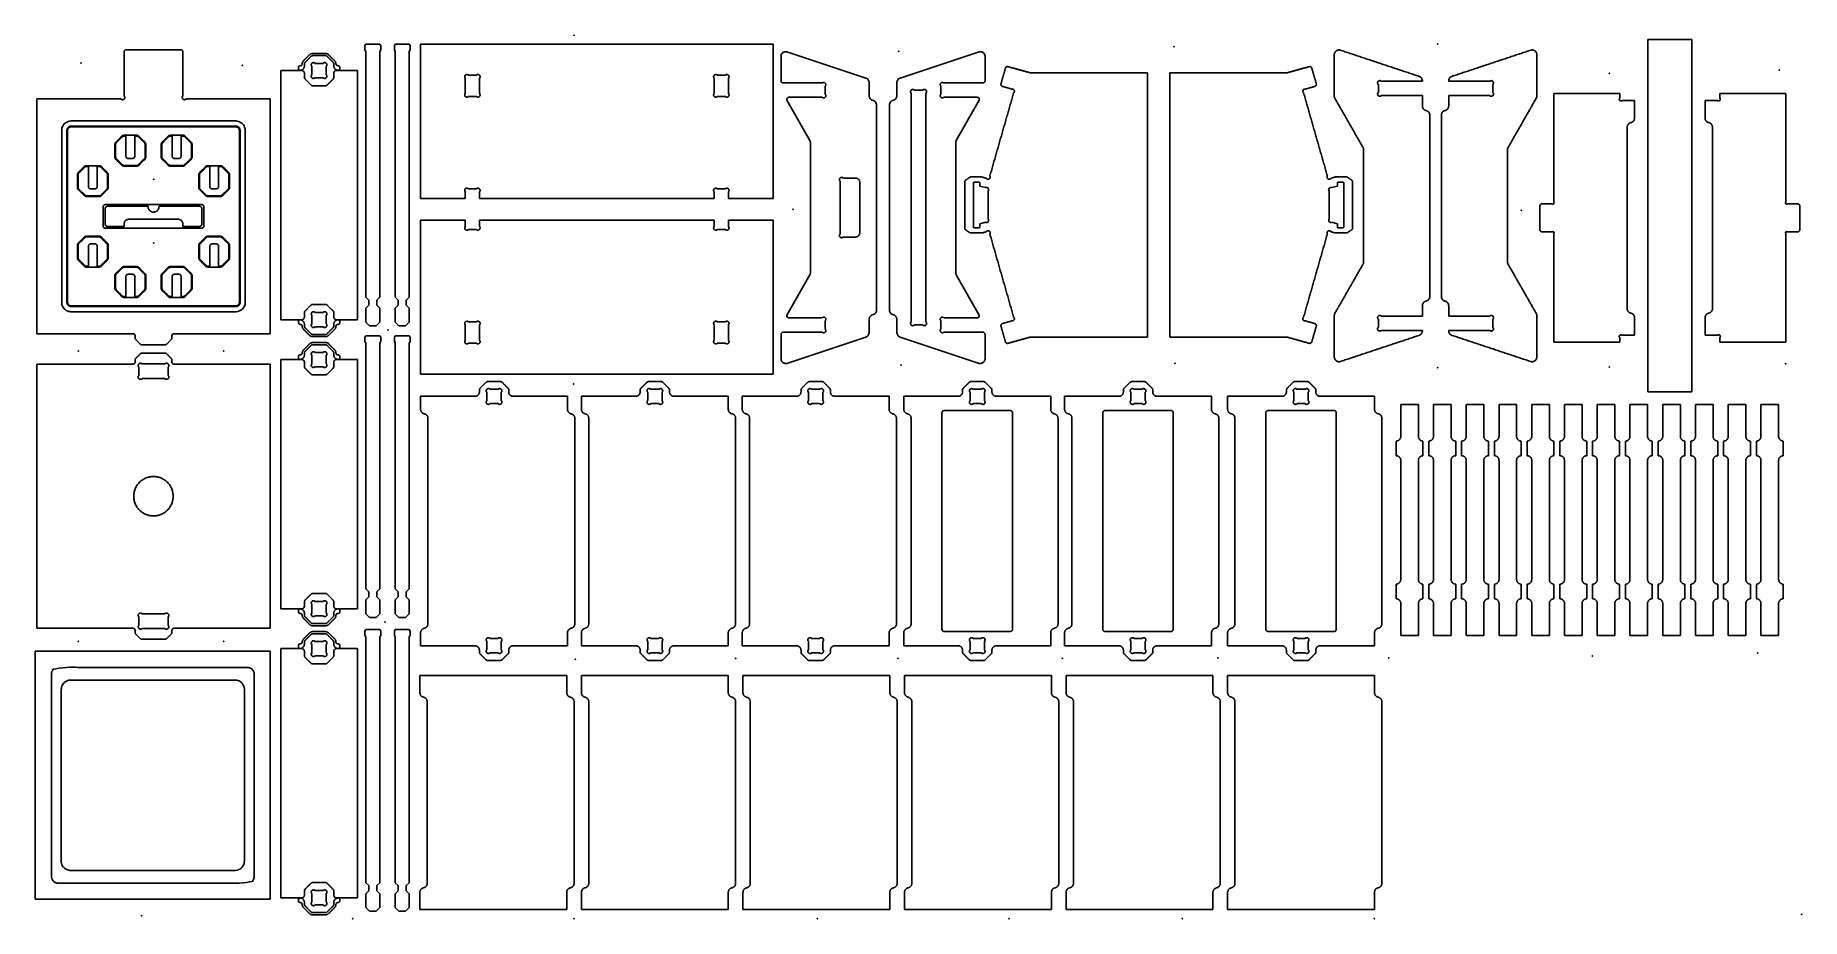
# Model space of a CAD drawing. Header units: millimetres. Extents: x 4 to 473, y -2 to 233.
import ezdxf

# ---------------------------------------------------------------- set-up
doc = ezdxf.new("R2010")
doc.units = ezdxf.units.MM
doc.header["$MEASUREMENT"] = 0
for name, color, linetype, true_color in [('Line Engrave 5mm', 3, 'Continuous', 0x00ff00), ('Pilot Holes', 6, 'Continuous', 0xff00ff), ('Pocket 12mm', 176, 'Continuous', 0x00007f), ('Pocket 8mm', 254, 'Continuous', 0xbfbfff), ('Pockets 10mm', 160, 'Continuous', 0x3f3fff), ('Profile - inside', 30, 'Continuous', 0xff7f00), ('Profile - outside', 18, 'Continuous', 0x000000)]:
    doc.layers.add(name, color=color, linetype=linetype, true_color=true_color)

msp = doc.modelspace()

# ---------------------------------------------------------------- linework, layer by layer
at = {"layer": 'Line Engrave 5mm'}
msp.add_rational_spline([(8.09, 9.06), (8.09, 35.97), (8.09, 62.88), (8.09, 64.64), (9.84, 64.64), (35, 64.64), (60.15, 64.64), (61.91, 64.64), (61.91, 62.88), (61.91, 35.97), (61.91, 9.06), (61.91, 7.31), (60.15, 7.31), (35, 7.31), (9.84, 7.31), (8.09, 7.31), (8.09, 9.06)], [1, 1, 1, 0.707106781187, 1, 1, 1, 0.707106781187, 1, 1, 1, 0.707106781187, 1, 1, 1, 0.707106781187, 1], degree=2, knots=[1530.180579, 1530.180579, 1530.180579, 1806.180579, 1806.180579, 1815.605357, 1815.605357, 2065.542854, 2065.542854, 2074.967632, 2074.967632, 2350.967632, 2350.967632, 2360.39241, 2360.39241, 2610.329907, 2610.329907, 2619.754685, 2619.754685, 2619.754685], dxfattribs=at)
at = {"layer": 'Pilot Holes'}
for p in [(146.81, 232.63), (376.18, 230.29), (15.96, 225.31), (233.02, 228.4), (306.17, 229.64), (58.81, 224.64), (421.81, 222.49), (466.94, 223.44), (35.23, 194.38), (205.02, 186.34), (398.41, 186.12), (35.23, 177.45), (97.46, 154.34), (15.2, 148.74), (53.81, 148.74), (306.39, 145.49), (233.71, 144.98), (376.18, 144.32), (421.81, 144.49), (468.59, 145.33), (146.74, 139.93), (96.63, 76.7), (15.2, 71.54), (53.81, 71.54), (147.17, 66.79), (189.81, 67.05), (232.91, 67.05), (276.49, 67.05), (317.82, 67.11), (363.19, 67.11), (417.27, 67.64), (461.2, 68.44), (32.03, -1.32), (88.04, -2.15), (146.81, -2.15), (211.45, -2.15), (262.39, -2.15), (308.42, -2.15), (359.35, -2.15), (472.84, -0.98)]:
    msp.add_point(p, dxfattribs=at)
at = {"layer": 'Pocket 12mm'}
for points, weights, knots in [([(73.64, 224.08), (73.65, 224.55), (74.15, 224.55), (74.66, 224.55), (74.66, 225.03), (74.66, 225.51), (75.01, 225.86), (75.81, 226.66), (76.61, 227.46), (76.96, 227.81), (77.44, 227.81), (79.15, 227.81), (80.86, 227.81), (81.34, 227.81), (81.68, 227.46), (82.49, 226.66), (83.29, 225.86), (83.63, 225.51), (83.63, 225.03), (83.63, 224.55), (84.15, 224.55), (84.65, 224.55), (84.66, 224.08)], [1, 0.720580916033, 1.0110732209, 0.714936730772, 1.0110732209, 0.934109906912, 1.0110732576, 1.0110732576, 1.0110732576, 0.934109888562, 1.0110732576, 1.0110732576, 1.0110732576, 0.934109888562, 1.0110732576, 1.0110732576, 1.0110732576, 0.934109906912, 1.0110732209, 0.714936730772, 1.0110732209, 0.720580916033, 1], [233.735028, 233.735028, 233.735028, 237.53917, 237.53917, 241.420964, 241.420964, 242.421479, 242.421479, 254.084346, 254.084346, 255.084861, 255.084861, 272.608613, 272.608613, 273.609129, 273.609129, 285.271995, 285.271995, 286.272511, 286.272511, 290.154305, 290.154305, 293.958446, 293.958446, 293.958446]), ([(84.66, 223.82), (84.66, 223.32), (84.18, 223.32), (84.01, 223.32), (83.83, 223.32), (83.05, 223.32), (83.05, 222.54), (83.05, 221.98), (83.05, 221.42), (83.05, 221.18), (82.88, 221.01), (82.07, 220.2), (81.27, 219.4), (81.1, 219.23), (80.86, 219.23), (79.15, 219.23), (77.44, 219.23), (77.2, 219.23), (77.03, 219.4), (76.22, 220.2), (75.42, 221.01), (75.25, 221.18), (75.25, 221.42), (75.25, 221.98), (75.25, 222.54), (75.25, 223.32), (74.47, 223.32), (74.29, 223.32), (74.12, 223.32), (73.64, 223.32), (73.64, 223.8), (73.64, 223.95), (73.64, 224.08)], [1.00000000259, 0.714936730772, 1.0110732209, 1.0110732209, 1.0110732209, 0.714936730772, 1.0110732209, 1.0110732209, 1.0110732209, 0.934109854657, 1.0110732209, 1.0110732209, 1.0110732209, 0.934109854657, 1.0110732209, 1.0110732209, 1.0110732209, 0.934109854657, 1.0110732209, 1.0110732209, 1.0110732209, 0.934109854657, 1.0110732209, 1.0110732209, 1.0110732209, 0.714936730772, 1.0110732209, 1.0110732209, 1.0110732209, 0.714936730772, 1.0110732209, 1, 1], [151.994308, 151.994308, 151.994308, 155.872363, 155.872363, 157.681085, 157.681085, 163.967511, 163.967511, 169.72784, 169.72784, 170.728355, 170.728355, 182.391222, 182.391222, 183.391738, 183.391738, 200.915489, 200.915489, 201.916005, 201.916005, 213.578871, 213.578871, 214.579387, 214.579387, 220.339716, 220.339716, 226.626142, 226.626142, 228.434864, 228.434864, 232.312919, 232.312919, 233.735028, 233.735028, 233.735028]), ([(33.12, 203.67), (33.12, 201.96), (33.12, 200.25), (33.12, 199.93), (32.89, 199.7), (32.09, 198.9), (31.29, 198.09), (31.06, 197.87), (30.74, 197.87), (29.3, 197.87), (27.86, 197.87), (27.59, 197.87), (27.32, 197.87), (27, 197.87), (26.77, 198.09), (25.97, 198.9), (25.16, 199.7), (24.93, 199.93), (24.93, 200.25), (24.93, 201.96), (24.93, 203.67), (24.93, 203.99), (25.16, 204.22), (25.97, 205.02), (26.77, 205.83), (27, 206.06), (27.32, 206.06), (27.59, 206.06), (27.86, 206.06), (29.3, 206.06), (30.74, 206.06), (31.06, 206.06), (31.29, 205.83), (32.09, 205.02), (32.9, 204.22), (33.12, 203.99), (33.12, 203.67)], [1, 1, 1, 0.923879532511, 1, 1, 1, 0.923879532511, 1, 1, 1, 1, 1, 0.923879532512, 1, 1, 1, 0.923879532511, 1, 1, 1, 0.92387955066, 0.999999963703, 0.999999963703, 0.999999963703, 0.923879498977, 0.999999963703, 0.999999963703, 0.999999963703, 0.999999963703, 0.999999963703, 0.923879498977, 0.999999963703, 0.999999963703, 0.999999963703, 0.923879517126, 0.999999927406], [12.656854, 12.656854, 12.656854, 30.171573, 30.171573, 31.171573, 31.171573, 42.828427, 42.828427, 43.828427, 43.828427, 58.585787, 58.585787, 61.343146, 61.343146, 62.343146, 62.343146, 74, 74, 75, 75, 92.514719, 92.514719, 93.514719, 93.514719, 105.171573, 105.171573, 106.171573, 106.171573, 108.928932, 108.928932, 123.686292, 123.686292, 124.686292, 124.686292, 136.343146, 136.343146, 137.343146, 137.343146, 137.343146]), ([(37.23, 203.67), (37.23, 201.96), (37.23, 200.25), (37.23, 199.93), (37.46, 199.7), (38.26, 198.9), (39.07, 198.09), (39.29, 197.87), (39.62, 197.87), (41.06, 197.87), (42.5, 197.87), (42.76, 197.87), (43.03, 197.87), (43.36, 197.87), (43.58, 198.09), (44.39, 198.9), (45.19, 199.7), (45.42, 199.93), (45.42, 200.25), (45.42, 201.96), (45.42, 203.67), (45.42, 203.99), (45.19, 204.22), (44.39, 205.02), (43.58, 205.83), (43.36, 206.06), (43.03, 206.06), (42.76, 206.06), (42.49, 206.06), (41.06, 206.06), (39.62, 206.06), (39.29, 206.06), (39.07, 205.83), (38.26, 205.02), (37.46, 204.22), (37.23, 203.99), (37.23, 203.67)], [1, 1, 1, 0.923879532511, 1, 1, 1, 0.923879532511, 1, 1, 1, 1, 1, 0.923879532512, 1, 1, 1, 0.923879532511, 1, 1, 1, 0.92387955066, 0.999999963703, 0.999999963703, 0.999999963703, 0.923879498977, 0.999999963703, 0.999999963703, 0.999999963703, 0.999999963703, 0.999999963703, 0.923879498977, 0.999999963703, 0.999999963703, 0.999999963703, 0.923879517126, 0.999999927406], [12.656854, 12.656854, 12.656854, 30.171573, 30.171573, 31.171573, 31.171573, 42.828427, 42.828427, 43.828427, 43.828427, 58.585787, 58.585787, 61.343146, 61.343146, 62.343146, 62.343146, 74, 74, 75, 75, 92.514719, 92.514719, 93.514719, 93.514719, 105.171573, 105.171573, 106.171573, 106.171573, 108.928932, 108.928932, 123.686292, 123.686292, 124.686292, 124.686292, 136.343146, 136.343146, 137.343146, 137.343146, 137.343146]), ([(14.97, 195.59), (14.97, 195.92), (15.2, 196.14), (16, 196.95), (16.81, 197.75), (17.04, 197.98), (17.36, 197.98), (18.8, 197.98), (20.24, 197.98), (20.51, 197.98), (20.77, 197.98), (21.1, 197.98), (21.33, 197.75), (22.13, 196.95), (22.93, 196.14), (23.16, 195.92), (23.16, 195.59), (23.16, 193.88), (23.16, 192.18), (23.16, 191.85), (22.93, 191.63), (22.13, 190.82), (21.33, 190.02), (21.1, 189.79), (20.77, 189.79), (20.51, 189.79), (20.24, 189.79), (18.8, 189.79), (17.36, 189.79), (17.04, 189.79), (16.81, 190.02), (16, 190.82), (15.2, 191.63), (14.97, 191.85), (14.97, 192.18), (14.97, 193.89), (14.97, 195.59)], [0.999999927406, 0.923879517126, 0.999999963703, 0.999999963703, 0.999999963703, 0.923879498977, 0.999999963703, 0.999999963703, 0.999999963703, 0.999999963703, 0.999999963703, 0.923879498977, 0.999999963703, 0.999999963703, 0.999999963703, 0.92387955066, 1, 1, 1, 0.923879532511, 1, 1, 1, 0.923879532512, 1, 1, 1, 1, 1, 0.923879532511, 1, 1, 1, 0.923879532511, 1, 1, 1], [-137.343146, -137.343146, -137.343146, -136.343146, -136.343146, -124.686292, -124.686292, -123.686292, -123.686292, -108.928932, -108.928932, -106.171573, -106.171573, -105.171573, -105.171573, -93.514719, -93.514719, -92.514719, -92.514719, -75, -75, -74, -74, -62.343146, -62.343146, -61.343146, -61.343146, -58.585787, -58.585787, -43.828427, -43.828427, -42.828427, -42.828427, -31.171573, -31.171573, -30.171573, -30.171573, -12.656854, -12.656854, -12.656854]), ([(55.38, 195.59), (55.38, 195.92), (55.15, 196.14), (54.35, 196.95), (53.55, 197.75), (53.32, 197.98), (52.99, 197.98), (51.56, 197.98), (50.12, 197.98), (49.85, 197.98), (49.58, 197.98), (49.26, 197.98), (49.03, 197.75), (48.22, 196.95), (47.42, 196.14), (47.19, 195.92), (47.19, 195.59), (47.19, 193.88), (47.19, 192.18), (47.19, 191.85), (47.42, 191.63), (48.22, 190.82), (49.03, 190.02), (49.26, 189.79), (49.58, 189.79), (49.85, 189.79), (50.12, 189.79), (51.56, 189.79), (53, 189.79), (53.32, 189.79), (53.55, 190.02), (54.35, 190.82), (55.15, 191.63), (55.38, 191.85), (55.38, 192.18), (55.38, 193.89), (55.38, 195.59)], [0.999999927406, 0.923879517126, 0.999999963703, 0.999999963703, 0.999999963703, 0.923879498977, 0.999999963703, 0.999999963703, 0.999999963703, 0.999999963703, 0.999999963703, 0.923879498977, 0.999999963703, 0.999999963703, 0.999999963703, 0.92387955066, 1, 1, 1, 0.923879532511, 1, 1, 1, 0.923879532512, 1, 1, 1, 1, 1, 0.923879532511, 1, 1, 1, 0.923879532511, 1, 1, 1], [-137.343146, -137.343146, -137.343146, -136.343146, -136.343146, -124.686292, -124.686292, -123.686292, -123.686292, -108.928932, -108.928932, -106.171573, -106.171573, -105.171573, -105.171573, -93.514719, -93.514719, -92.514719, -92.514719, -75, -75, -74, -74, -62.343146, -62.343146, -61.343146, -61.343146, -58.585787, -58.585787, -43.828427, -43.828427, -42.828427, -42.828427, -31.171573, -31.171573, -30.171573, -30.171573, -12.656854, -12.656854, -12.656854]), ([(14.97, 173.44), (14.97, 173.11), (15.2, 172.89), (16, 172.08), (16.81, 171.28), (17.04, 171.05), (17.36, 171.05), (18.8, 171.05), (20.24, 171.05), (20.51, 171.05), (20.77, 171.05), (21.1, 171.05), (21.33, 171.28), (22.13, 172.08), (22.93, 172.89), (23.16, 173.11), (23.16, 173.44), (23.16, 175.14), (23.16, 176.85), (23.16, 177.18), (22.93, 177.4), (22.13, 178.21), (21.33, 179.01), (21.1, 179.24), (20.77, 179.24), (20.51, 179.24), (20.24, 179.24), (18.8, 179.24), (17.36, 179.24), (17.04, 179.24), (16.81, 179.01), (16, 178.21), (15.2, 177.4), (14.97, 177.18), (14.97, 176.85), (14.97, 175.14), (14.97, 173.44)], [0.999999927406, 0.923879517126, 0.999999963703, 0.999999963703, 0.999999963703, 0.923879498977, 0.999999963703, 0.999999963703, 0.999999963703, 0.999999963703, 0.999999963703, 0.923879498977, 0.999999963703, 0.999999963703, 0.999999963703, 0.92387955066, 1, 1, 1, 0.923879532511, 1, 1, 1, 0.923879532512, 1, 1, 1, 1, 1, 0.923879532511, 1, 1, 1, 0.923879532511, 1, 1, 1], [-137.343146, -137.343146, -137.343146, -136.343146, -136.343146, -124.686292, -124.686292, -123.686292, -123.686292, -108.928932, -108.928932, -106.171573, -106.171573, -105.171573, -105.171573, -93.514719, -93.514719, -92.514719, -92.514719, -75, -75, -74, -74, -62.343146, -62.343146, -61.343146, -61.343146, -58.585787, -58.585787, -43.828427, -43.828427, -42.828427, -42.828427, -31.171573, -31.171573, -30.171573, -30.171573, -12.656854, -12.656854, -12.656854]), ([(55.38, 173.44), (55.38, 173.11), (55.15, 172.89), (54.35, 172.08), (53.55, 171.28), (53.32, 171.05), (52.99, 171.05), (51.56, 171.05), (50.12, 171.05), (49.85, 171.05), (49.58, 171.05), (49.26, 171.05), (49.03, 171.28), (48.22, 172.08), (47.42, 172.89), (47.19, 173.11), (47.19, 173.44), (47.19, 175.14), (47.19, 176.85), (47.19, 177.18), (47.42, 177.4), (48.22, 178.21), (49.03, 179.01), (49.26, 179.24), (49.58, 179.24), (49.85, 179.24), (50.12, 179.24), (51.56, 179.24), (53, 179.24), (53.32, 179.24), (53.55, 179.01), (54.35, 178.21), (55.15, 177.4), (55.38, 177.18), (55.38, 176.85), (55.38, 175.14), (55.38, 173.44)], [0.999999927406, 0.923879517126, 0.999999963703, 0.999999963703, 0.999999963703, 0.923879498977, 0.999999963703, 0.999999963703, 0.999999963703, 0.999999963703, 0.999999963703, 0.923879498977, 0.999999963703, 0.999999963703, 0.999999963703, 0.92387955066, 1, 1, 1, 0.923879532511, 1, 1, 1, 0.923879532512, 1, 1, 1, 1, 1, 0.923879532511, 1, 1, 1, 0.923879532511, 1, 1, 1], [-137.343146, -137.343146, -137.343146, -136.343146, -136.343146, -124.686292, -124.686292, -123.686292, -123.686292, -108.928932, -108.928932, -106.171573, -106.171573, -105.171573, -105.171573, -93.514719, -93.514719, -92.514719, -92.514719, -75, -75, -74, -74, -62.343146, -62.343146, -61.343146, -61.343146, -58.585787, -58.585787, -43.828427, -43.828427, -42.828427, -42.828427, -31.171573, -31.171573, -30.171573, -30.171573, -12.656854, -12.656854, -12.656854]), ([(33.12, 165.36), (33.12, 167.07), (33.12, 168.78), (33.12, 169.1), (32.89, 169.33), (32.09, 170.13), (31.29, 170.94), (31.06, 171.16), (30.74, 171.16), (29.3, 171.16), (27.86, 171.16), (27.59, 171.16), (27.32, 171.16), (27, 171.16), (26.77, 170.94), (25.97, 170.13), (25.16, 169.33), (24.93, 169.1), (24.93, 168.78), (24.93, 167.07), (24.93, 165.36), (24.93, 165.04), (25.16, 164.81), (25.97, 164.01), (26.77, 163.2), (27, 162.97), (27.32, 162.97), (27.59, 162.97), (27.86, 162.97), (29.3, 162.97), (30.74, 162.97), (31.06, 162.97), (31.29, 163.2), (32.09, 164.01), (32.9, 164.81), (33.12, 165.04), (33.12, 165.36)], [1, 1, 1, 0.923879532511, 1, 1, 1, 0.923879532511, 1, 1, 1, 1, 1, 0.923879532512, 1, 1, 1, 0.923879532511, 1, 1, 1, 0.92387955066, 0.999999963703, 0.999999963703, 0.999999963703, 0.923879498977, 0.999999963703, 0.999999963703, 0.999999963703, 0.999999963703, 0.999999963703, 0.923879498977, 0.999999963703, 0.999999963703, 0.999999963703, 0.923879517126, 0.999999927406], [12.656854, 12.656854, 12.656854, 30.171573, 30.171573, 31.171573, 31.171573, 42.828427, 42.828427, 43.828427, 43.828427, 58.585787, 58.585787, 61.343146, 61.343146, 62.343146, 62.343146, 74, 74, 75, 75, 92.514719, 92.514719, 93.514719, 93.514719, 105.171573, 105.171573, 106.171573, 106.171573, 108.928932, 108.928932, 123.686292, 123.686292, 124.686292, 124.686292, 136.343146, 136.343146, 137.343146, 137.343146, 137.343146]), ([(37.23, 165.36), (37.23, 167.07), (37.23, 168.78), (37.23, 169.1), (37.46, 169.33), (38.26, 170.13), (39.07, 170.94), (39.29, 171.16), (39.62, 171.16), (41.06, 171.16), (42.5, 171.16), (42.76, 171.16), (43.03, 171.16), (43.36, 171.16), (43.58, 170.94), (44.39, 170.13), (45.19, 169.33), (45.42, 169.1), (45.42, 168.78), (45.42, 167.07), (45.42, 165.36), (45.42, 165.04), (45.19, 164.81), (44.39, 164.01), (43.58, 163.2), (43.36, 162.97), (43.03, 162.97), (42.76, 162.97), (42.49, 162.97), (41.06, 162.97), (39.62, 162.97), (39.29, 162.97), (39.07, 163.2), (38.26, 164.01), (37.46, 164.81), (37.23, 165.04), (37.23, 165.36)], [1, 1, 1, 0.923879532511, 1, 1, 1, 0.923879532511, 1, 1, 1, 1, 1, 0.923879532512, 1, 1, 1, 0.923879532511, 1, 1, 1, 0.92387955066, 0.999999963703, 0.999999963703, 0.999999963703, 0.923879498977, 0.999999963703, 0.999999963703, 0.999999963703, 0.999999963703, 0.999999963703, 0.923879498977, 0.999999963703, 0.999999963703, 0.999999963703, 0.923879517126, 0.999999927406], [12.656854, 12.656854, 12.656854, 30.171573, 30.171573, 31.171573, 31.171573, 42.828427, 42.828427, 43.828427, 43.828427, 58.585787, 58.585787, 61.343146, 61.343146, 62.343146, 62.343146, 74, 74, 75, 75, 92.514719, 92.514719, 93.514719, 93.514719, 105.171573, 105.171573, 106.171573, 106.171573, 108.928932, 108.928932, 123.686292, 123.686292, 124.686292, 124.686292, 136.343146, 136.343146, 137.343146, 137.343146, 137.343146]), ([(73.64, 156.26), (73.64, 156.39), (73.64, 156.53), (73.64, 157.02), (74.12, 157.02), (74.29, 157.02), (74.47, 157.02), (75.25, 157.02), (75.25, 157.8), (75.25, 158.36), (75.25, 158.92), (75.25, 159.17), (75.42, 159.34), (76.22, 160.14), (77.03, 160.95), (77.2, 161.12), (77.44, 161.12), (79.15, 161.12), (80.86, 161.12), (81.1, 161.12), (81.27, 160.95), (82.07, 160.14), (82.88, 159.34), (83.05, 159.17), (83.05, 158.92), (83.05, 158.36), (83.05, 157.8), (83.05, 157.02), (83.83, 157.02), (84.01, 157.02), (84.18, 157.02), (84.66, 157.02), (84.66, 156.53)], [1, 1, 1, 0.714936730772, 1.0110732209, 1.0110732209, 1.0110732209, 0.714936730772, 1.0110732209, 1.0110732209, 1.0110732209, 0.934109854657, 1.0110732209, 1.0110732209, 1.0110732209, 0.934109854657, 1.0110732209, 1.0110732209, 1.0110732209, 0.934109854657, 1.0110732209, 1.0110732209, 1.0110732209, 0.934109854657, 1.0110732209, 1.0110732209, 1.0110732209, 0.714936730772, 1.0110732209, 1.0110732209, 1.0110732209, 0.714936730772, 1], [-233.735028, -233.735028, -233.735028, -232.386832, -232.386832, -228.434864, -228.434864, -226.626142, -226.626142, -220.339716, -220.339716, -214.579387, -214.579387, -213.578871, -213.578871, -201.916005, -201.916005, -200.915489, -200.915489, -183.391738, -183.391738, -182.391222, -182.391222, -170.728355, -170.728355, -169.72784, -169.72784, -163.967511, -163.967511, -157.681085, -157.681085, -155.872363, -155.872363, -151.994308, -151.994308, -151.994308]), ([(84.66, 156.26), (84.65, 155.8), (84.15, 155.8), (83.63, 155.8), (83.63, 155.31), (83.63, 154.83), (83.29, 154.49), (82.49, 153.68), (81.68, 152.88), (81.34, 152.54), (80.86, 152.54), (79.15, 152.54), (77.44, 152.54), (76.96, 152.54), (76.61, 152.88), (75.81, 153.68), (75.01, 154.49), (74.66, 154.83), (74.66, 155.31), (74.66, 155.8), (74.15, 155.8), (73.65, 155.8), (73.64, 156.26)], [1, 0.720580916033, 1.0110732209, 0.714936730772, 1.0110732209, 0.934109906912, 1.0110732576, 1.0110732576, 1.0110732576, 0.934109888562, 1.0110732576, 1.0110732576, 1.0110732576, 0.934109888562, 1.0110732576, 1.0110732576, 1.0110732576, 0.934109906912, 1.0110732209, 0.714936730772, 1.0110732209, 0.720580916033, 1], [-293.958446, -293.958446, -293.958446, -290.154305, -290.154305, -286.272511, -286.272511, -285.271995, -285.271995, -273.609129, -273.609129, -272.608613, -272.608613, -255.084861, -255.084861, -254.084346, -254.084346, -242.421479, -242.421479, -241.420964, -241.420964, -237.53917, -237.53917, -233.735028, -233.735028, -233.735028]), ([(73.64, 147.25, 0), (73.65, 147.72, 0), (74.15, 147.72, 0), (74.66, 147.72, 0), (74.66, 148.2, 0), (74.66, 148.68, 0), (75.01, 149.03, 0), (75.81, 149.83, 0), (76.61, 150.63, 0), (76.96, 150.98, 0), (77.44, 150.98, 0), (79.15, 150.98, 0), (80.86, 150.98, 0), (81.34, 150.98, 0), (81.68, 150.63, 0), (82.49, 149.83, 0), (83.29, 149.03, 0), (83.63, 148.68, 0), (83.63, 148.2, 0), (83.63, 147.72, 0), (84.15, 147.72, 0), (84.65, 147.72, 0), (84.66, 147.25, 0)], [1, 0.720580916033, 1.0110732209, 0.714936730772, 1.0110732209, 0.934109906912, 1.0110732576, 1.0110732576, 1.0110732576, 0.934109888562, 1.0110732576, 1.0110732576, 1.0110732576, 0.934109888562, 1.0110732576, 1.0110732576, 1.0110732576, 0.934109906912, 1.0110732209, 0.714936730772, 1.0110732209, 0.720580916033, 1], [233.735028, 233.735028, 233.735028, 237.53917, 237.53917, 241.420964, 241.420964, 242.421479, 242.421479, 254.084346, 254.084346, 255.084861, 255.084861, 272.608613, 272.608613, 273.609129, 273.609129, 285.271995, 285.271995, 286.272511, 286.272511, 290.154305, 290.154305, 293.958446, 293.958446, 293.958446]), ([(84.66, 146.99, 0), (84.66, 146.49, 0), (84.18, 146.49, 0), (84.01, 146.49, 0), (83.83, 146.49, 0), (83.05, 146.49, 0), (83.05, 145.71, 0), (83.05, 145.15, 0), (83.05, 144.59, 0), (83.05, 144.35, 0), (82.88, 144.18, 0), (82.07, 143.37, 0), (81.27, 142.57, 0), (81.1, 142.4, 0), (80.86, 142.4, 0), (79.15, 142.4, 0), (77.44, 142.4, 0), (77.2, 142.4, 0), (77.03, 142.57, 0), (76.22, 143.37, 0), (75.42, 144.18, 0), (75.25, 144.35, 0), (75.25, 144.59, 0), (75.25, 145.15, 0), (75.25, 145.71, 0), (75.25, 146.49, 0), (74.47, 146.49, 0), (74.29, 146.49, 0), (74.12, 146.49, 0), (73.64, 146.49, 0), (73.64, 146.97, 0), (73.64, 147.12, 0), (73.64, 147.25, 0)], [1.00000000259, 0.714936730772, 1.0110732209, 1.0110732209, 1.0110732209, 0.714936730772, 1.0110732209, 1.0110732209, 1.0110732209, 0.934109854657, 1.0110732209, 1.0110732209, 1.0110732209, 0.934109854657, 1.0110732209, 1.0110732209, 1.0110732209, 0.934109854657, 1.0110732209, 1.0110732209, 1.0110732209, 0.934109854657, 1.0110732209, 1.0110732209, 1.0110732209, 0.714936730772, 1.0110732209, 1.0110732209, 1.0110732209, 0.714936730772, 1.0110732209, 1, 1], [151.994308, 151.994308, 151.994308, 155.872363, 155.872363, 157.681085, 157.681085, 163.967511, 163.967511, 169.72784, 169.72784, 170.728355, 170.728355, 182.391222, 182.391222, 183.391738, 183.391738, 200.915489, 200.915489, 201.916005, 201.916005, 213.578871, 213.578871, 214.579387, 214.579387, 220.339716, 220.339716, 226.626142, 226.626142, 228.434864, 228.434864, 232.312919, 232.312919, 233.735028, 233.735028, 233.735028]), ([(73.64, 79.43, 0), (73.64, 79.56, 0), (73.64, 79.7, 0), (73.64, 80.19, 0), (74.12, 80.19, 0), (74.29, 80.19, 0), (74.47, 80.19, 0), (75.25, 80.19, 0), (75.25, 80.97, 0), (75.25, 81.53, 0), (75.25, 82.09, 0), (75.25, 82.34, 0), (75.42, 82.51, 0), (76.22, 83.31, 0), (77.03, 84.12, 0), (77.2, 84.29, 0), (77.44, 84.29, 0), (79.15, 84.29, 0), (80.86, 84.29, 0), (81.1, 84.29, 0), (81.27, 84.12, 0), (82.07, 83.31, 0), (82.88, 82.51, 0), (83.05, 82.34, 0), (83.05, 82.09, 0), (83.05, 81.53, 0), (83.05, 80.97, 0), (83.05, 80.19, 0), (83.83, 80.19, 0), (84.01, 80.19, 0), (84.18, 80.19, 0), (84.66, 80.19, 0), (84.66, 79.7, 0)], [1, 1, 1, 0.714936730772, 1.0110732209, 1.0110732209, 1.0110732209, 0.714936730772, 1.0110732209, 1.0110732209, 1.0110732209, 0.934109854657, 1.0110732209, 1.0110732209, 1.0110732209, 0.934109854657, 1.0110732209, 1.0110732209, 1.0110732209, 0.934109854657, 1.0110732209, 1.0110732209, 1.0110732209, 0.934109854657, 1.0110732209, 1.0110732209, 1.0110732209, 0.714936730772, 1.0110732209, 1.0110732209, 1.0110732209, 0.714936730772, 1], [-233.735028, -233.735028, -233.735028, -232.386832, -232.386832, -228.434864, -228.434864, -226.626142, -226.626142, -220.339716, -220.339716, -214.579387, -214.579387, -213.578871, -213.578871, -201.916005, -201.916005, -200.915489, -200.915489, -183.391738, -183.391738, -182.391222, -182.391222, -170.728355, -170.728355, -169.72784, -169.72784, -163.967511, -163.967511, -157.681085, -157.681085, -155.872363, -155.872363, -151.994308, -151.994308, -151.994308]), ([(84.66, 79.43, 0), (84.65, 78.97, 0), (84.15, 78.97, 0), (83.63, 78.97, 0), (83.63, 78.48, 0), (83.63, 78, 0), (83.29, 77.66, 0), (82.49, 76.85, 0), (81.68, 76.05, 0), (81.34, 75.71, 0), (80.86, 75.71, 0), (79.15, 75.71, 0), (77.44, 75.71, 0), (76.96, 75.71, 0), (76.61, 76.05, 0), (75.81, 76.85, 0), (75.01, 77.66, 0), (74.66, 78, 0), (74.66, 78.48, 0), (74.66, 78.97, 0), (74.15, 78.97, 0), (73.65, 78.97, 0), (73.64, 79.43, 0)], [1, 0.720580916033, 1.0110732209, 0.714936730772, 1.0110732209, 0.934109906912, 1.0110732576, 1.0110732576, 1.0110732576, 0.934109888562, 1.0110732576, 1.0110732576, 1.0110732576, 0.934109888562, 1.0110732576, 1.0110732576, 1.0110732576, 0.934109906912, 1.0110732209, 0.714936730772, 1.0110732209, 0.720580916033, 1], [-293.958446, -293.958446, -293.958446, -290.154305, -290.154305, -286.272511, -286.272511, -285.271995, -285.271995, -273.609129, -273.609129, -272.608613, -272.608613, -255.084861, -255.084861, -254.084346, -254.084346, -242.421479, -242.421479, -241.420964, -241.420964, -237.53917, -237.53917, -233.735028, -233.735028, -233.735028]), ([(73.64, 70.42), (73.65, 70.89), (74.15, 70.89), (74.66, 70.89), (74.66, 71.37), (74.66, 71.85), (75.01, 72.2), (75.81, 73), (76.61, 73.8), (76.96, 74.15), (77.44, 74.15), (79.15, 74.15), (80.86, 74.15), (81.34, 74.15), (81.68, 73.8), (82.49, 73), (83.29, 72.2), (83.63, 71.85), (83.63, 71.37), (83.63, 70.89), (84.15, 70.89), (84.65, 70.89), (84.66, 70.42)], [1, 0.720580916033, 1.0110732209, 0.714936730772, 1.0110732209, 0.934109906912, 1.0110732576, 1.0110732576, 1.0110732576, 0.934109888562, 1.0110732576, 1.0110732576, 1.0110732576, 0.934109888562, 1.0110732576, 1.0110732576, 1.0110732576, 0.934109906912, 1.0110732209, 0.714936730772, 1.0110732209, 0.720580916033, 1], [233.735028, 233.735028, 233.735028, 237.53917, 237.53917, 241.420964, 241.420964, 242.421479, 242.421479, 254.084346, 254.084346, 255.084861, 255.084861, 272.608613, 272.608613, 273.609129, 273.609129, 285.271995, 285.271995, 286.272511, 286.272511, 290.154305, 290.154305, 293.958446, 293.958446, 293.958446]), ([(84.66, 70.16), (84.66, 69.66), (84.18, 69.66), (84.01, 69.66), (83.83, 69.66), (83.05, 69.66), (83.05, 68.88), (83.05, 68.32), (83.05, 67.76), (83.05, 67.52), (82.88, 67.35), (82.07, 66.54), (81.27, 65.74), (81.1, 65.57), (80.86, 65.57), (79.15, 65.57), (77.44, 65.57), (77.2, 65.57), (77.03, 65.74), (76.22, 66.54), (75.42, 67.35), (75.25, 67.52), (75.25, 67.76), (75.25, 68.32), (75.25, 68.88), (75.25, 69.66), (74.47, 69.66), (74.29, 69.66), (74.12, 69.66), (73.64, 69.66), (73.64, 70.14), (73.64, 70.29), (73.64, 70.42)], [1.00000000259, 0.714936730772, 1.0110732209, 1.0110732209, 1.0110732209, 0.714936730772, 1.0110732209, 1.0110732209, 1.0110732209, 0.934109854657, 1.0110732209, 1.0110732209, 1.0110732209, 0.934109854657, 1.0110732209, 1.0110732209, 1.0110732209, 0.934109854657, 1.0110732209, 1.0110732209, 1.0110732209, 0.934109854657, 1.0110732209, 1.0110732209, 1.0110732209, 0.714936730772, 1.0110732209, 1.0110732209, 1.0110732209, 0.714936730772, 1.0110732209, 1, 1], [151.994308, 151.994308, 151.994308, 155.872363, 155.872363, 157.681085, 157.681085, 163.967511, 163.967511, 169.72784, 169.72784, 170.728355, 170.728355, 182.391222, 182.391222, 183.391738, 183.391738, 200.915489, 200.915489, 201.916005, 201.916005, 213.578871, 213.578871, 214.579387, 214.579387, 220.339716, 220.339716, 226.626142, 226.626142, 228.434864, 228.434864, 232.312919, 232.312919, 233.735028, 233.735028, 233.735028]), ([(73.64, 2.6), (73.64, 2.73), (73.64, 2.87), (73.64, 3.36), (74.12, 3.36), (74.29, 3.36), (74.47, 3.36), (75.25, 3.36), (75.25, 4.14), (75.25, 4.7), (75.25, 5.26), (75.25, 5.51), (75.42, 5.68), (76.22, 6.48), (77.03, 7.29), (77.2, 7.46), (77.44, 7.46), (79.15, 7.46), (80.86, 7.46), (81.1, 7.46), (81.27, 7.29), (82.07, 6.48), (82.88, 5.68), (83.05, 5.51), (83.05, 5.26), (83.05, 4.7), (83.05, 4.14), (83.05, 3.36), (83.83, 3.36), (84.01, 3.36), (84.18, 3.36), (84.66, 3.36), (84.66, 2.87)], [1, 1, 1, 0.714936730772, 1.0110732209, 1.0110732209, 1.0110732209, 0.714936730772, 1.0110732209, 1.0110732209, 1.0110732209, 0.934109854657, 1.0110732209, 1.0110732209, 1.0110732209, 0.934109854657, 1.0110732209, 1.0110732209, 1.0110732209, 0.934109854657, 1.0110732209, 1.0110732209, 1.0110732209, 0.934109854657, 1.0110732209, 1.0110732209, 1.0110732209, 0.714936730772, 1.0110732209, 1.0110732209, 1.0110732209, 0.714936730772, 1], [-233.735028, -233.735028, -233.735028, -232.386832, -232.386832, -228.434864, -228.434864, -226.626142, -226.626142, -220.339716, -220.339716, -214.579387, -214.579387, -213.578871, -213.578871, -201.916005, -201.916005, -200.915489, -200.915489, -183.391738, -183.391738, -182.391222, -182.391222, -170.728355, -170.728355, -169.72784, -169.72784, -163.967511, -163.967511, -157.681085, -157.681085, -155.872363, -155.872363, -151.994308, -151.994308, -151.994308]), ([(84.66, 2.6), (84.65, 2.14), (84.15, 2.14), (83.63, 2.14), (83.63, 1.65), (83.63, 1.17), (83.29, 0.83), (82.49, 0.02), (81.68, -0.78), (81.34, -1.12), (80.86, -1.12), (79.15, -1.12), (77.44, -1.12), (76.96, -1.12), (76.61, -0.78), (75.81, 0.02), (75.01, 0.83), (74.66, 1.17), (74.66, 1.65), (74.66, 2.14), (74.15, 2.14), (73.65, 2.14), (73.64, 2.6)], [1, 0.720580916033, 1.0110732209, 0.714936730772, 1.0110732209, 0.934109906912, 1.0110732576, 1.0110732576, 1.0110732576, 0.934109888562, 1.0110732576, 1.0110732576, 1.0110732576, 0.934109888562, 1.0110732576, 1.0110732576, 1.0110732576, 0.934109906912, 1.0110732209, 0.714936730772, 1.0110732209, 0.720580916033, 1], [-293.958446, -293.958446, -293.958446, -290.154305, -290.154305, -286.272511, -286.272511, -285.271995, -285.271995, -273.609129, -273.609129, -272.608613, -272.608613, -255.084861, -255.084861, -254.084346, -254.084346, -242.421479, -242.421479, -241.420964, -241.420964, -237.53917, -237.53917, -233.735028, -233.735028, -233.735028])]:
    msp.add_rational_spline(points, weights, degree=2, knots=knots, dxfattribs=at)
for points in [[(84.66, 224.08), (84.66, 223.95), (84.66, 223.82)], [(84.66, 156.53), (84.66, 156.39), (84.66, 156.26)], [(84.66, 147.25, 0), (84.66, 147.12, 0), (84.66, 146.99, 0)], [(84.66, 79.7, 0), (84.66, 79.56, 0), (84.66, 79.43, 0)], [(84.66, 70.42), (84.66, 70.29), (84.66, 70.16)], [(84.66, 2.87), (84.66, 2.73), (84.66, 2.6)]]:
    msp.add_open_spline(points, degree=2, dxfattribs=at)
at = {"layer": 'Pocket 8mm'}
for points in [[(10.8, 161.7), (10.8, 184.51), (10.8, 207.33), (10.8, 209.86), (13.34, 209.86), (35.18, 209.86), (57.02, 209.86), (59.55, 209.86), (59.55, 207.33), (59.55, 184.51), (59.55, 161.7), (59.55, 159.16), (57.02, 159.16), (35.18, 159.16), (13.34, 159.16), (10.8, 159.16), (10.8, 161.7)], [(12.36, 161.7), (12.36, 184.51), (12.36, 207.33), (12.36, 208.3), (13.34, 208.3), (35.18, 208.3), (57.02, 208.3), (57.99, 208.3), (57.99, 207.33), (57.99, 184.51), (57.99, 161.7), (57.99, 160.72), (57.02, 160.72), (35.18, 160.72), (13.34, 160.72), (12.36, 160.72), (12.36, 161.7)]]:
    msp.add_rational_spline(points, [1, 1, 1, 0.707106781187, 1, 1, 1, 0.707106781187, 1, 1, 1, 0.707106781187, 1, 1, 1, 0.707106781187, 1], degree=2, knots=[-643, -643, -643, -409, -409, -399.575222, -399.575222, -175.575222, -175.575222, -166.150444, -166.150444, 67.849556, 67.849556, 77.274334, 77.274334, 301.274334, 301.274334, 310.699112, 310.699112, 310.699112], dxfattribs=at)
at = {"layer": 'Pockets 10mm'}
msp.add_rational_spline([(48.56, 187.05), (48.56, 187.63), (47.98, 187.63), (35.18, 187.63), (22.37, 187.63), (21.79, 187.63), (21.79, 187.05), (21.79, 184.51), (21.79, 181.98), (21.79, 181.39), (22.37, 181.39), (35.18, 181.39), (47.98, 181.39), (48.56, 181.39), (48.56, 181.98), (48.56, 184.51), (48.56, 187.05)], [1, 0.707106781187, 1, 1, 1, 0.707106781207, 1, 1, 1, 0.707106781166, 1, 1, 1, 0.707106781166, 1, 1, 1], degree=2, knots=[-497.332208, -497.332208, -497.332208, -492.619819, -492.619819, -360.615502, -360.615502, -355.903113, -355.903113, -329.903113, -329.903113, -325.190724, -325.190724, -193.878691, -193.878691, -189.166302, -189.166302, -163.166302, -163.166302, -163.166302], dxfattribs=at)
at = {"layer": 'Profile - inside'}
for p, q in [((80.2, 225.17), (78.1, 225.17)), ((77.25, 224.37), (77.25, 222.18)), ((78.1, 221.37), (80.2, 221.37)), ((81.05, 222.18), (81.05, 224.37)), ((117.96, 217.17), (117.96, 221.23)), ((118.83, 222), (120.88, 222)), ((121.76, 221.23), (121.76, 217.17)), ((184.06, 221.23), (184.06, 217.17)), ((186.98, 222), (184.94, 222)), ((187.86, 217.17), (187.86, 221.23)), ((120.88, 216.4), (118.83, 216.4)), ((184.94, 216.4), (186.98, 216.4)), ((236.39, 156.46), (236.39, 217.25)), ((237.24, 218.05), (239.44, 218.05)), ((240.29, 217.25), (240.29, 156.46)), ((217.5, 179.83), (217.5, 193.88)), ((218.35, 194.69), (221.57, 194.69)), ((222.74, 193.52), (222.74, 180.19)), ((252.92, 181.69), (252.92, 193.38)), ((253.12, 193.58), (254.42, 193.58)), ((254.61, 192.58), (256.13, 192.15)), ((349.56, 192.58), (348.04, 192.15)), ((351.05, 193.58), (349.75, 193.58)), ((351.24, 181.69), (351.24, 193.38)), ((256.82, 191.25), (256.82, 183.82)), ((347.35, 191.25), (347.35, 183.82)), ((254.41, 181.49), (253.12, 181.49)), ((256.13, 182.93), (254.61, 182.49)), ((254.61, 182.49), (254.61, 181.69)), ((348.04, 182.93), (349.56, 182.49)), ((349.56, 182.49), (349.56, 181.69)), ((349.76, 181.49), (351.05, 181.49)), ((77.25, 155.97), (77.25, 158.17)), ((78.1, 158.97), (80.2, 158.97)), ((80.2, 155.17), (78.1, 155.17)), ((81.05, 158.17), (81.05, 155.97)), ((117.96, 155.67), (117.96, 151.6)), ((120.88, 156.44), (118.83, 156.44)), ((121.76, 151.6), (121.76, 155.67)), ((184.06, 151.6), (184.06, 155.67)), ((184.94, 156.44), (186.98, 156.44)), ((187.86, 155.67), (187.86, 151.6)), ((239.44, 155.65), (237.24, 155.65)), ((118.83, 150.83), (120.88, 150.83)), ((186.98, 150.83), (184.94, 150.83)), ((77.25, 147.54), (77.25, 145.35)), ((80.2, 148.34), (78.1, 148.34)), ((81.05, 145.35), (81.05, 147.54)), ((78.1, 144.54), (80.2, 144.54)), ((123.71, 137.74), (123.71, 135.55)), ((126.66, 138.55), (124.56, 138.55)), ((127.51, 135.55), (127.51, 137.74)), ((166.41, 137.74), (166.41, 135.55)), ((169.37, 138.55), (167.26, 138.55)), ((170.22, 135.55), (170.22, 137.74)), ((209.12, 137.74), (209.12, 135.55)), ((212.07, 138.55), (209.97, 138.55)), ((212.92, 135.55), (212.92, 137.74)), ((252.02, 137.74), (252.02, 135.55)), ((254.97, 138.55), (252.87, 138.55)), ((255.82, 135.55), (255.82, 137.74)), ((294.72, 137.74), (294.72, 135.55)), ((297.68, 138.55), (295.57, 138.55)), ((298.53, 135.55), (298.53, 137.74)), ((338.01, 137.74), (338.01, 135.55)), ((340.97, 138.55), (338.86, 138.55)), ((341.82, 135.55), (341.82, 137.74)), ((124.56, 134.74), (126.66, 134.74)), ((167.26, 134.74), (169.37, 134.74)), ((209.97, 134.74), (212.07, 134.74)), ((252.87, 134.74), (254.97, 134.74)), ((295.57, 134.74), (297.68, 134.74)), ((338.86, 134.74), (340.97, 134.74)), ((77.25, 79.14), (77.25, 81.34)), ((78.1, 82.14), (80.2, 82.14)), ((81.05, 81.34), (81.05, 79.14)), ((80.2, 78.34), (78.1, 78.34)), ((77.25, 70.71), (77.25, 68.52)), ((80.2, 71.51), (78.1, 71.51)), ((81.05, 68.52), (81.05, 70.71)), ((123.71, 69.35), (123.71, 71.54)), ((124.56, 72.34), (126.66, 72.34)), ((127.51, 71.54), (127.51, 69.35)), ((166.41, 69.35), (166.41, 71.54)), ((167.26, 72.34), (169.37, 72.34)), ((170.22, 71.54), (170.22, 69.35)), ((209.12, 69.35), (209.12, 71.54)), ((209.97, 72.34), (212.07, 72.34)), ((212.92, 71.54), (212.92, 69.35)), ((252.02, 69.35), (252.02, 71.54)), ((252.87, 72.34), (254.97, 72.34)), ((255.82, 71.54), (255.82, 69.35)), ((294.72, 69.35), (294.72, 71.54)), ((295.57, 72.34), (297.68, 72.34)), ((298.53, 71.54), (298.53, 69.35)), ((338.01, 69.35), (338.01, 71.54)), ((338.86, 72.34), (340.97, 72.34)), ((341.82, 71.54), (341.82, 69.35)), ((78.1, 67.71), (80.2, 67.71)), ((126.66, 68.54), (124.56, 68.54)), ((169.37, 68.54), (167.26, 68.54)), ((212.07, 68.54), (209.97, 68.54)), ((254.97, 68.54), (252.87, 68.54)), ((297.68, 68.54), (295.57, 68.54)), ((340.97, 68.54), (338.86, 68.54)), ((78.1, 5.31), (80.2, 5.31)), ((77.25, 2.31), (77.25, 4.51)), ((80.2, 1.51), (78.1, 1.51)), ((81.05, 4.51), (81.05, 2.31))]:
    msp.add_line(p, q, dxfattribs=at)
for points, weights, knots in [([(78.1, 225.17), (77.93, 225.36), (77.68, 225.37), (77.44, 225.38), (77.26, 225.21), (77.08, 225.04), (77.07, 224.79), (77.07, 224.54), (77.25, 224.37)], [1, 0.920850542982, 1, 0.920850542982, 1, 0.920850542982, 1, 0.920850542982, 1], [-176.040356, -176.040356, -176.040356, -173.637116, -173.637116, -171.233875, -171.233875, -168.830635, -168.830635, -166.427394, -166.427394, -166.427394]), ([(81.05, 224.37), (81.23, 224.54), (81.22, 224.79), (81.22, 225.04), (81.04, 225.21), (80.86, 225.38), (80.62, 225.37), (80.37, 225.36), (80.2, 225.17)], [1, 0.920850542982, 1, 0.920850542982, 1, 0.920850542982, 1, 0.920850542982, 1], [-113.919013, -113.919013, -113.919013, -111.515772, -111.515772, -109.112532, -109.112532, -106.709291, -106.709291, -104.30605, -104.30605, -104.30605]), ([(77.25, 222.18), (77.07, 222), (77.07, 221.75), (77.08, 221.51), (77.26, 221.34), (77.44, 221.17), (77.68, 221.18), (77.93, 221.19), (78.1, 221.37)], [1, 0.920850542982, 1, 0.920850542982, 1, 0.920850542982, 1, 0.920850542982, 1], [-155.188296, -155.188296, -155.188296, -152.785055, -152.785055, -150.381815, -150.381815, -147.978574, -147.978574, -145.575334, -145.575334, -145.575334]), ([(80.2, 221.37), (80.37, 221.19), (80.62, 221.18), (80.86, 221.17), (81.04, 221.34), (81.22, 221.51), (81.22, 221.75), (81.23, 222), (81.05, 222.18)], [1, 0.920850542982, 1, 0.920850542982, 1, 0.920850542982, 1, 0.920850542982, 1], [-134.771073, -134.771073, -134.771073, -132.367833, -132.367833, -129.964592, -129.964592, -127.561351, -127.561351, -125.158111, -125.158111, -125.158111]), ([(117.96, 221.23), (117.57, 221.67), (118.01, 222.06), (118.45, 222.44), (118.83, 222)], [1, 0.707106781187, 1, 0.707106781187, 1], [-61.589275, -61.589275, -61.589275, -56.876886, -56.876886, -52.164497, -52.164497, -52.164497]), ([(120.88, 222), (121.27, 222.44), (121.7, 222.06), (122.14, 221.67), (121.76, 221.23)], [1, 0.707106781187, 1, 0.707106781187, 1], [-41.680612, -41.680612, -41.680612, -36.968223, -36.968223, -32.255834, -32.255834, -32.255834]), ([(184.94, 222), (184.55, 222.44), (184.11, 222.06), (183.67, 221.67), (184.06, 221.23)], [1, 0.707106781187, 1, 0.707106781187, 1], [-41.680612, -41.680612, -41.680612, -36.968223, -36.968223, -32.255834, -32.255834, -32.255834]), ([(187.86, 221.23), (188.25, 221.67), (187.81, 222.06), (187.37, 222.44), (186.98, 222)], [1, 0.707106781187, 1, 0.707106781187, 1], [-61.589275, -61.589275, -61.589275, -56.876886, -56.876886, -52.164497, -52.164497, -52.164497]), ([(118.83, 216.4), (118.45, 215.96), (118.01, 216.34), (117.57, 216.73), (117.96, 217.17)], [1, 0.707106781187, 1, 0.707106781187, 1], [-91.84511, -91.84511, -91.84511, -87.132721, -87.132721, -82.420332, -82.420332, -82.420332]), ([(121.76, 217.17), (122.14, 216.73), (121.7, 216.34), (121.27, 215.96), (120.88, 216.4)], [1, 0.707106781187, 1, 0.707106781187, 1], [-11.424778, -11.424778, -11.424778, -6.712389, -6.712389, -2, -2, -2]), ([(184.06, 217.17), (183.67, 216.73), (184.11, 216.34), (184.55, 215.96), (184.94, 216.4)], [1, 0.707106781187, 1, 0.707106781187, 1], [-11.424778, -11.424778, -11.424778, -6.712389, -6.712389, -2, -2, -2]), ([(186.98, 216.4), (187.37, 215.96), (187.81, 216.34), (188.25, 216.73), (187.86, 217.17)], [1, 0.707106781187, 1, 0.707106781187, 1], [8.483885, 8.483885, 8.483885, 13.196274, 13.196274, 17.908663, 17.908663, 17.908663]), ([(236.39, 217.25), (236.21, 217.42), (236.21, 217.67), (236.22, 217.92), (236.4, 218.09), (236.58, 218.26), (236.82, 218.25), (237.07, 218.24), (237.24, 218.05)], [1, 0.920850542982, 1, 0.920850542982, 1, 0.920850542982, 1, 0.920850542982, 1], [-1049.399734, -1049.399734, -1049.399734, -1046.996493, -1046.996493, -1044.593253, -1044.593253, -1042.190012, -1042.190012, -1039.786772, -1039.786772, -1039.786772]), ([(239.44, 218.05), (239.61, 218.24), (239.85, 218.25), (240.1, 218.26), (240.28, 218.09), (240.46, 217.92), (240.46, 217.67), (240.46, 217.42), (240.29, 217.25)], [1, 0.920850542982, 1, 0.920850542982, 1, 0.920850542982, 1, 0.920850542982, 1], [-1028.482511, -1028.482511, -1028.482511, -1026.079271, -1026.079271, -1023.67603, -1023.67603, -1021.27279, -1021.27279, -1018.86955, -1018.86955, -1018.86955]), ([(12.17, 161.7), (12.17, 184.51), (12.17, 207.33), (12.17, 208.5), (13.34, 208.5), (35.18, 208.5), (57.02, 208.5), (58.19, 208.5), (58.19, 207.33), (58.19, 184.51), (58.19, 161.7), (58.19, 160.53), (57.02, 160.53), (35.18, 160.53), (13.34, 160.53), (12.17, 160.53), (12.17, 161.7)], [1, 1, 1, 0.707106781187, 1, 1, 1, 0.707106781187, 1, 1, 1, 0.707106781187, 1, 1, 1, 0.707106781187, 1], [-643, -643, -643, -409, -409, -399.575222, -399.575222, -175.575222, -175.575222, -166.150444, -166.150444, 67.849556, 67.849556, 77.274334, 77.274334, 301.274334, 301.274334, 310.699112, 310.699112, 310.699112]), ([(217.5, 193.88), (217.33, 194.06), (217.33, 194.3), (217.33, 194.55), (217.51, 194.72), (217.69, 194.89), (217.94, 194.88), (218.19, 194.87), (218.35, 194.69)], [1, 0.920850542982, 1, 0.920850542982, 1, 0.920850542982, 1, 0.920850542982, 1], [1802.126319, 1802.126319, 1802.126319, 1804.529559, 1804.529559, 1806.9328, 1806.9328, 1809.33604, 1809.33604, 1811.739281, 1811.739281, 1811.739281]), ([(256.13, 192.15), (256.54, 192.31), (256.81, 191.96), (257.08, 191.61), (256.82, 191.25)], [1, 0.798143932173, 1, 0.798143932173, 1], [-592.315675, -592.315675, -592.315675, -588.436146, -588.436146, -584.556617, -584.556617, -584.556617]), ([(348.04, 192.15), (347.63, 192.31), (347.36, 191.96), (347.09, 191.61), (347.35, 191.25)], [1, 0.798143932173, 1, 0.798143932173, 1], [-592.315675, -592.315675, -592.315675, -588.436146, -588.436146, -584.556617, -584.556617, -584.556617]), ([(256.82, 183.82), (257.08, 183.46), (256.81, 183.11), (256.54, 182.76), (256.13, 182.93)], [1, 0.798143932173, 1, 0.798143932173, 1], [-546.746901, -546.746901, -546.746901, -542.867372, -542.867372, -538.987842, -538.987842, -538.987842]), ([(347.35, 183.82), (347.09, 183.46), (347.36, 183.11), (347.63, 182.76), (348.04, 182.93)], [1, 0.798143932173, 1, 0.798143932173, 1], [-546.746901, -546.746901, -546.746901, -542.867372, -542.867372, -538.987842, -538.987842, -538.987842]), ([(218.35, 179.02), (218.19, 178.84), (217.94, 178.83), (217.69, 178.82), (217.51, 178.99), (217.33, 179.16), (217.33, 179.41), (217.33, 179.65), (217.5, 179.83)], [1, 0.920850542982, 1, 0.920850542982, 1, 0.920850542982, 1, 0.920850542982, 1], [1931.965261, 1931.965261, 1931.965261, 1934.368501, 1934.368501, 1936.771741, 1936.771741, 1939.174982, 1939.174982, 1941.578222, 1941.578222, 1941.578222]), ([(254.61, 181.69), (254.61, 181.61), (254.55, 181.55), (254.49, 181.49), (254.41, 181.49)], [1, 0.920654925571, 1, 0.920654925571, 1], [-525.011509, -525.011509, -525.011509, -524.209426, -524.209426, -523.407343, -523.407343, -523.407343]), ([(349.56, 181.69), (349.56, 181.61), (349.62, 181.55), (349.68, 181.49), (349.76, 181.49)], [1, 0.920654925571, 1, 0.920654925571, 1], [-525.011509, -525.011509, -525.011509, -524.209426, -524.209426, -523.407343, -523.407343, -523.407343]), ([(77.25, 158.17), (77.07, 158.34), (77.07, 158.59), (77.08, 158.84), (77.26, 159.01), (77.44, 159.18), (77.68, 159.17), (77.93, 159.16), (78.1, 158.97)], [1, 0.920850542982, 1, 0.920850542982, 1, 0.920850542982, 1, 0.920850542982, 1], [-155.188296, -155.188296, -155.188296, -152.785055, -152.785055, -150.381815, -150.381815, -147.978574, -147.978574, -145.575334, -145.575334, -145.575334]), ([(78.1, 155.17), (77.93, 154.98), (77.68, 154.97), (77.44, 154.96), (77.26, 155.13), (77.08, 155.3), (77.07, 155.55), (77.07, 155.8), (77.25, 155.97)], [1, 0.920850542982, 1, 0.920850542982, 1, 0.920850542982, 1, 0.920850542982, 1], [-176.040356, -176.040356, -176.040356, -173.637116, -173.637116, -171.233875, -171.233875, -168.830635, -168.830635, -166.427394, -166.427394, -166.427394]), ([(80.2, 158.97), (80.37, 159.16), (80.62, 159.17), (80.86, 159.18), (81.04, 159.01), (81.22, 158.84), (81.22, 158.59), (81.23, 158.34), (81.05, 158.17)], [1, 0.920850542982, 1, 0.920850542982, 1, 0.920850542982, 1, 0.920850542982, 1], [-134.771073, -134.771073, -134.771073, -132.367833, -132.367833, -129.964592, -129.964592, -127.561351, -127.561351, -125.158111, -125.158111, -125.158111]), ([(81.05, 155.97), (81.23, 155.8), (81.22, 155.55), (81.22, 155.3), (81.04, 155.13), (80.86, 154.96), (80.62, 154.97), (80.37, 154.98), (80.2, 155.17)], [1, 0.920850542982, 1, 0.920850542982, 1, 0.920850542982, 1, 0.920850542982, 1], [-113.919013, -113.919013, -113.919013, -111.515772, -111.515772, -109.112532, -109.112532, -106.709291, -106.709291, -104.30605, -104.30605, -104.30605]), ([(118.83, 156.44), (118.45, 156.88), (118.01, 156.49), (117.57, 156.11), (117.96, 155.67)], [1, 0.707106781187, 1, 0.707106781187, 1], [-91.84511, -91.84511, -91.84511, -87.132721, -87.132721, -82.420332, -82.420332, -82.420332]), ([(121.76, 155.67), (122.14, 156.11), (121.7, 156.49), (121.27, 156.88), (120.88, 156.44)], [1, 0.707106781187, 1, 0.707106781187, 1], [-11.424778, -11.424778, -11.424778, -6.712389, -6.712389, -2, -2, -2]), ([(184.06, 155.67), (183.67, 156.11), (184.11, 156.49), (184.55, 156.88), (184.94, 156.44)], [1, 0.707106781187, 1, 0.707106781187, 1], [-11.424778, -11.424778, -11.424778, -6.712389, -6.712389, -2, -2, -2]), ([(186.98, 156.44), (187.37, 156.88), (187.81, 156.49), (188.25, 156.11), (187.86, 155.67)], [1, 0.707106781187, 1, 0.707106781187, 1], [8.483885, 8.483885, 8.483885, 13.196274, 13.196274, 17.908663, 17.908663, 17.908663]), ([(237.24, 155.65), (237.07, 155.47), (236.82, 155.46), (236.58, 155.45), (236.4, 155.62), (236.22, 155.79), (236.21, 156.04), (236.21, 156.29), (236.39, 156.46)], [1, 0.920850542982, 1, 0.920850542982, 1, 0.920850542982, 1, 0.920850542982, 1], [-1370.751794, -1370.751794, -1370.751794, -1368.348553, -1368.348553, -1365.945313, -1365.945313, -1363.542072, -1363.542072, -1361.138832, -1361.138832, -1361.138832]), ([(240.29, 156.46), (240.46, 156.29), (240.46, 156.04), (240.46, 155.79), (240.28, 155.62), (240.1, 155.45), (239.85, 155.46), (239.61, 155.47), (239.44, 155.65)], [1, 0.920850542982, 1, 0.920850542982, 1, 0.920850542982, 1, 0.920850542982, 1], [-1391.669016, -1391.669016, -1391.669016, -1389.265775, -1389.265775, -1386.862535, -1386.862535, -1384.459294, -1384.459294, -1382.056054, -1382.056054, -1382.056054]), ([(117.96, 151.6), (117.57, 151.16), (118.01, 150.78), (118.45, 150.39), (118.83, 150.83)], [1, 0.707106781187, 1, 0.707106781187, 1], [-61.589275, -61.589275, -61.589275, -56.876886, -56.876886, -52.164497, -52.164497, -52.164497]), ([(120.88, 150.83), (121.27, 150.39), (121.7, 150.78), (122.14, 151.16), (121.76, 151.6)], [1, 0.707106781187, 1, 0.707106781187, 1], [-41.680612, -41.680612, -41.680612, -36.968223, -36.968223, -32.255834, -32.255834, -32.255834]), ([(184.94, 150.83), (184.55, 150.39), (184.11, 150.78), (183.67, 151.16), (184.06, 151.6)], [1, 0.707106781187, 1, 0.707106781187, 1], [-41.680612, -41.680612, -41.680612, -36.968223, -36.968223, -32.255834, -32.255834, -32.255834]), ([(187.86, 151.6), (188.25, 151.16), (187.81, 150.78), (187.37, 150.39), (186.98, 150.83)], [1, 0.707106781187, 1, 0.707106781187, 1], [-61.589275, -61.589275, -61.589275, -56.876886, -56.876886, -52.164497, -52.164497, -52.164497]), ([(31.29, 144.42), (31.11, 144.6), (31.11, 144.85), (31.12, 145.12), (31.31, 145.3), (31.5, 145.48), (31.76, 145.47), (32.02, 145.46), (32.19, 145.28)], [1.00036180692, 0.928666211339, 1.00556392859, 0.925974089644, 1.00556392859, 0.925974089644, 1.00556392859, 0.928860750886, 1], [391.718951, 391.718951, 391.718951, 394.040902, 394.040902, 396.444143, 396.444143, 398.847383, 398.847383, 401.16346, 401.16346, 401.16346]), ([(38.16, 145.28), (38.34, 145.46), (38.59, 145.47), (38.86, 145.48), (39.05, 145.3), (39.24, 145.12), (39.24, 144.85), (39.24, 144.6), (39.07, 144.42)], [1, 0.928860750886, 1.00556392859, 0.925974089644, 1.00556392859, 0.925974089644, 1.00556392859, 0.928666211339, 1.00036180692], [431.791965, 431.791965, 431.791965, 434.108042, 434.108042, 436.511282, 436.511282, 438.914523, 438.914523, 441.236474, 441.236474, 441.236474]), ([(78.1, 148.34), (77.93, 148.53), (77.68, 148.54), (77.44, 148.55), (77.26, 148.38), (77.08, 148.21), (77.07, 147.96), (77.07, 147.71), (77.25, 147.54)], [1, 0.920850542982, 1, 0.920850542982, 1, 0.920850542982, 1, 0.920850542982, 1], [-176.040356, -176.040356, -176.040356, -173.637116, -173.637116, -171.233875, -171.233875, -168.830635, -168.830635, -166.427394, -166.427394, -166.427394]), ([(81.05, 147.54), (81.23, 147.71), (81.22, 147.96), (81.22, 148.21), (81.04, 148.38), (80.86, 148.55), (80.62, 148.54), (80.37, 148.53), (80.2, 148.34)], [1, 0.920850542982, 1, 0.920850542982, 1, 0.920850542982, 1, 0.920850542982, 1], [-113.919013, -113.919013, -113.919013, -111.515772, -111.515772, -109.112532, -109.112532, -106.709291, -106.709291, -104.30605, -104.30605, -104.30605]), ([(32.19, 141.4), (32.02, 141.21), (31.76, 141.2), (31.5, 141.19), (31.31, 141.37), (31.12, 141.55), (31.11, 141.82), (31.11, 142.07), (31.29, 142.26)], [1, 0.928860750885, 1.00556392859, 0.925974089644, 1.00556392859, 0.925974089644, 1.00556392859, 0.928666211339, 1.00036180692], [371.199226, 371.199226, 371.199226, 373.515303, 373.515303, 375.918543, 375.918543, 378.321784, 378.321784, 380.643735, 380.643735, 380.643735]), ([(39.07, 142.26), (39.24, 142.07), (39.24, 141.82), (39.24, 141.55), (39.05, 141.37), (38.86, 141.19), (38.59, 141.2), (38.34, 141.21), (38.16, 141.4)], [1.00036180692, 0.928666211339, 1.00556392859, 0.925974089644, 1.00556392859, 0.925974089644, 1.00556392859, 0.92886078746, 0.999999932156], [452.31169, 452.31169, 452.31169, 454.633641, 454.633641, 457.036882, 457.036882, 459.440122, 459.440122, 461.756198, 461.756198, 461.756198]), ([(77.25, 145.35), (77.07, 145.17), (77.07, 144.92), (77.08, 144.68), (77.26, 144.51), (77.44, 144.34), (77.68, 144.35), (77.93, 144.36), (78.1, 144.54)], [1, 0.920850542982, 1, 0.920850542982, 1, 0.920850542982, 1, 0.920850542982, 1], [-155.188296, -155.188296, -155.188296, -152.785055, -152.785055, -150.381815, -150.381815, -147.978574, -147.978574, -145.575334, -145.575334, -145.575334]), ([(80.2, 144.54), (80.37, 144.36), (80.62, 144.35), (80.86, 144.34), (81.04, 144.51), (81.22, 144.68), (81.22, 144.92), (81.23, 145.17), (81.05, 145.35)], [1, 0.920850542982, 1, 0.920850542982, 1, 0.920850542982, 1, 0.920850542982, 1], [-134.771073, -134.771073, -134.771073, -132.367833, -132.367833, -129.964592, -129.964592, -127.561351, -127.561351, -125.158111, -125.158111, -125.158111]), ([(124.56, 138.55), (124.39, 138.73), (124.14, 138.74), (123.9, 138.75), (123.72, 138.58), (123.54, 138.41), (123.53, 138.16), (123.53, 137.91), (123.71, 137.74)], [1, 0.920850542982, 1, 0.920850542982, 1, 0.920850542982, 1, 0.920850542982, 1], [-176.040356, -176.040356, -176.040356, -173.637116, -173.637116, -171.233875, -171.233875, -168.830635, -168.830635, -166.427394, -166.427394, -166.427394]), ([(127.51, 137.74), (127.69, 137.91), (127.68, 138.16), (127.68, 138.41), (127.5, 138.58), (127.32, 138.75), (127.08, 138.74), (126.83, 138.73), (126.66, 138.55)], [1, 0.920850542982, 1, 0.920850542982, 1, 0.920850542982, 1, 0.920850542982, 1], [-113.919013, -113.919013, -113.919013, -111.515772, -111.515772, -109.112532, -109.112532, -106.709291, -106.709291, -104.30605, -104.30605, -104.30605]), ([(167.26, 138.55), (167.1, 138.73), (166.85, 138.74), (166.6, 138.75), (166.42, 138.58), (166.24, 138.41), (166.24, 138.16), (166.24, 137.91), (166.41, 137.74)], [1, 0.920850542982, 1, 0.920850542982, 1, 0.920850542982, 1, 0.920850542982, 1], [-176.040356, -176.040356, -176.040356, -173.637116, -173.637116, -171.233875, -171.233875, -168.830635, -168.830635, -166.427394, -166.427394, -166.427394]), ([(170.22, 137.74), (170.39, 137.91), (170.39, 138.16), (170.39, 138.41), (170.21, 138.58), (170.03, 138.75), (169.78, 138.74), (169.53, 138.73), (169.37, 138.55)], [1, 0.920850542982, 1, 0.920850542982, 1, 0.920850542982, 1, 0.920850542982, 1], [-113.919013, -113.919013, -113.919013, -111.515772, -111.515772, -109.112532, -109.112532, -106.709291, -106.709291, -104.30605, -104.30605, -104.30605]), ([(209.97, 138.55), (209.8, 138.73), (209.55, 138.74), (209.31, 138.75), (209.13, 138.58), (208.95, 138.41), (208.94, 138.16), (208.94, 137.91), (209.12, 137.74)], [1, 0.920850542982, 1, 0.920850542982, 1, 0.920850542982, 1, 0.920850542982, 1], [-176.040356, -176.040356, -176.040356, -173.637116, -173.637116, -171.233875, -171.233875, -168.830635, -168.830635, -166.427394, -166.427394, -166.427394]), ([(212.92, 137.74), (213.1, 137.91), (213.09, 138.16), (213.09, 138.41), (212.91, 138.58), (212.73, 138.75), (212.49, 138.74), (212.24, 138.73), (212.07, 138.55)], [1, 0.920850542982, 1, 0.920850542982, 1, 0.920850542982, 1, 0.920850542982, 1], [-113.919013, -113.919013, -113.919013, -111.515772, -111.515772, -109.112532, -109.112532, -106.709291, -106.709291, -104.30605, -104.30605, -104.30605]), ([(252.87, 138.55), (252.7, 138.73), (252.45, 138.74), (252.21, 138.75), (252.03, 138.58), (251.85, 138.41), (251.84, 138.16), (251.84, 137.91), (252.02, 137.74)], [1, 0.920850542982, 1, 0.920850542982, 1, 0.920850542982, 1, 0.920850542982, 1], [-176.040356, -176.040356, -176.040356, -173.637116, -173.637116, -171.233875, -171.233875, -168.830635, -168.830635, -166.427394, -166.427394, -166.427394]), ([(255.82, 137.74), (256, 137.91), (255.99, 138.16), (255.99, 138.41), (255.81, 138.58), (255.63, 138.75), (255.39, 138.74), (255.14, 138.73), (254.97, 138.55)], [1, 0.920850542982, 1, 0.920850542982, 1, 0.920850542982, 1, 0.920850542982, 1], [-113.919013, -113.919013, -113.919013, -111.515772, -111.515772, -109.112532, -109.112532, -106.709291, -106.709291, -104.30605, -104.30605, -104.30605]), ([(295.57, 138.55), (295.41, 138.73), (295.16, 138.74), (294.91, 138.75), (294.73, 138.58), (294.55, 138.41), (294.55, 138.16), (294.55, 137.91), (294.72, 137.74)], [1, 0.920850542982, 1, 0.920850542982, 1, 0.920850542982, 1, 0.920850542982, 1], [-176.040356, -176.040356, -176.040356, -173.637116, -173.637116, -171.233875, -171.233875, -168.830635, -168.830635, -166.427394, -166.427394, -166.427394]), ([(298.53, 137.74), (298.7, 137.91), (298.7, 138.16), (298.7, 138.41), (298.52, 138.58), (298.34, 138.75), (298.09, 138.74), (297.84, 138.73), (297.68, 138.55)], [1, 0.920850542982, 1, 0.920850542982, 1, 0.920850542982, 1, 0.920850542982, 1], [-113.919013, -113.919013, -113.919013, -111.515772, -111.515772, -109.112532, -109.112532, -106.709291, -106.709291, -104.30605, -104.30605, -104.30605]), ([(338.86, 138.55), (338.7, 138.73), (338.45, 138.74), (338.2, 138.75), (338.02, 138.58), (337.84, 138.41), (337.84, 138.16), (337.84, 137.91), (338.01, 137.74)], [1, 0.920850542982, 1, 0.920850542982, 1, 0.920850542982, 1, 0.920850542982, 1], [-176.040356, -176.040356, -176.040356, -173.637116, -173.637116, -171.233875, -171.233875, -168.830635, -168.830635, -166.427394, -166.427394, -166.427394]), ([(341.82, 137.74), (341.99, 137.91), (341.99, 138.16), (341.99, 138.41), (341.81, 138.58), (341.63, 138.75), (341.38, 138.74), (341.13, 138.73), (340.97, 138.55)], [1, 0.920850542982, 1, 0.920850542982, 1, 0.920850542982, 1, 0.920850542982, 1], [-113.919013, -113.919013, -113.919013, -111.515772, -111.515772, -109.112532, -109.112532, -106.709291, -106.709291, -104.30605, -104.30605, -104.30605]), ([(123.71, 135.55), (123.53, 135.37), (123.53, 135.13), (123.54, 134.88), (123.72, 134.71), (123.9, 134.54), (124.14, 134.55), (124.39, 134.56), (124.56, 134.74)], [1, 0.920850542982, 1, 0.920850542982, 1, 0.920850542982, 1, 0.920850542982, 1], [-155.188296, -155.188296, -155.188296, -152.785055, -152.785055, -150.381815, -150.381815, -147.978574, -147.978574, -145.575334, -145.575334, -145.575334]), ([(126.66, 134.74), (126.83, 134.56), (127.08, 134.55), (127.32, 134.54), (127.5, 134.71), (127.68, 134.88), (127.68, 135.13), (127.69, 135.37), (127.51, 135.55)], [1, 0.920850542982, 1, 0.920850542982, 1, 0.920850542982, 1, 0.920850542982, 1], [-134.771073, -134.771073, -134.771073, -132.367833, -132.367833, -129.964592, -129.964592, -127.561351, -127.561351, -125.158111, -125.158111, -125.158111]), ([(166.41, 135.55), (166.24, 135.37), (166.24, 135.13), (166.24, 134.88), (166.42, 134.71), (166.6, 134.54), (166.85, 134.55), (167.1, 134.56), (167.26, 134.74)], [1, 0.920850542982, 1, 0.920850542982, 1, 0.920850542982, 1, 0.920850542982, 1], [-155.188296, -155.188296, -155.188296, -152.785055, -152.785055, -150.381815, -150.381815, -147.978574, -147.978574, -145.575334, -145.575334, -145.575334]), ([(169.37, 134.74), (169.53, 134.56), (169.78, 134.55), (170.03, 134.54), (170.21, 134.71), (170.39, 134.88), (170.39, 135.13), (170.39, 135.37), (170.22, 135.55)], [1, 0.920850542982, 1, 0.920850542982, 1, 0.920850542982, 1, 0.920850542982, 1], [-134.771073, -134.771073, -134.771073, -132.367833, -132.367833, -129.964592, -129.964592, -127.561351, -127.561351, -125.158111, -125.158111, -125.158111]), ([(209.12, 135.55), (208.94, 135.37), (208.94, 135.13), (208.95, 134.88), (209.13, 134.71), (209.31, 134.54), (209.55, 134.55), (209.8, 134.56), (209.97, 134.74)], [1, 0.920850542982, 1, 0.920850542982, 1, 0.920850542982, 1, 0.920850542982, 1], [-155.188296, -155.188296, -155.188296, -152.785055, -152.785055, -150.381815, -150.381815, -147.978574, -147.978574, -145.575334, -145.575334, -145.575334]), ([(212.07, 134.74), (212.24, 134.56), (212.49, 134.55), (212.73, 134.54), (212.91, 134.71), (213.09, 134.88), (213.09, 135.13), (213.1, 135.37), (212.92, 135.55)], [1, 0.920850542982, 1, 0.920850542982, 1, 0.920850542982, 1, 0.920850542982, 1], [-134.771073, -134.771073, -134.771073, -132.367833, -132.367833, -129.964592, -129.964592, -127.561351, -127.561351, -125.158111, -125.158111, -125.158111]), ([(262.69, 74.2), (253.92, 74.2), (245.14, 74.2), (244.56, 74.2), (244.56, 74.78), (244.56, 103.54), (244.56, 132.31), (244.56, 132.89), (245.14, 132.89), (253.92, 132.89), (262.69, 132.89), (263.28, 132.89), (263.28, 132.31), (263.28, 103.54), (263.28, 74.78), (263.28, 74.2), (262.69, 74.2)], [1, 1, 1, 0.707106781187, 1, 1, 1, 0.707106781179, 1, 1, 1, 0.707106781179, 1, 1, 1, 0.707106781187, 1], [-87.712259, -87.712259, -87.712259, 1.787612, 1.787612, 6.694876, 6.694876, 301.694876, 301.694876, 306.407265, 306.407265, 396.407135, 396.407135, 401.119524, 401.119524, 696.119524, 696.119524, 701.026789, 701.026789, 701.026789]), ([(252.02, 135.55), (251.84, 135.37), (251.84, 135.13), (251.85, 134.88), (252.03, 134.71), (252.21, 134.54), (252.45, 134.55), (252.7, 134.56), (252.87, 134.74)], [1, 0.920850542982, 1, 0.920850542982, 1, 0.920850542982, 1, 0.920850542982, 1], [-155.188296, -155.188296, -155.188296, -152.785055, -152.785055, -150.381815, -150.381815, -147.978574, -147.978574, -145.575334, -145.575334, -145.575334]), ([(254.97, 134.74), (255.14, 134.56), (255.39, 134.55), (255.63, 134.54), (255.81, 134.71), (255.99, 134.88), (255.99, 135.13), (256, 135.37), (255.82, 135.55)], [1, 0.920850542982, 1, 0.920850542982, 1, 0.920850542982, 1, 0.920850542982, 1], [-134.771073, -134.771073, -134.771073, -132.367833, -132.367833, -129.964592, -129.964592, -127.561351, -127.561351, -125.158111, -125.158111, -125.158111]), ([(305.4, 74.2), (296.62, 74.2), (287.85, 74.2), (287.26, 74.2), (287.26, 74.78), (287.26, 103.54), (287.26, 132.31), (287.26, 132.89), (287.85, 132.89), (296.62, 132.89), (305.4, 132.89), (305.98, 132.89), (305.98, 132.31), (305.98, 103.54), (305.98, 74.78), (305.98, 74.2), (305.4, 74.2)], [1, 1, 1, 0.707106781187, 1, 1, 1, 0.707106781179, 1, 1, 1, 0.707106781179, 1, 1, 1, 0.707106781187, 1], [-87.712259, -87.712259, -87.712259, 1.787612, 1.787612, 6.694876, 6.694876, 301.694876, 301.694876, 306.407265, 306.407265, 396.407135, 396.407135, 401.119524, 401.119524, 696.119524, 696.119524, 701.026789, 701.026789, 701.026789]), ([(294.72, 135.55), (294.55, 135.37), (294.55, 135.13), (294.55, 134.88), (294.73, 134.71), (294.91, 134.54), (295.16, 134.55), (295.41, 134.56), (295.57, 134.74)], [1, 0.920850542982, 1, 0.920850542982, 1, 0.920850542982, 1, 0.920850542982, 1], [-155.188296, -155.188296, -155.188296, -152.785055, -152.785055, -150.381815, -150.381815, -147.978574, -147.978574, -145.575334, -145.575334, -145.575334]), ([(297.68, 134.74), (297.84, 134.56), (298.09, 134.55), (298.34, 134.54), (298.52, 134.71), (298.7, 134.88), (298.7, 135.13), (298.7, 135.37), (298.53, 135.55)], [1, 0.920850542982, 1, 0.920850542982, 1, 0.920850542982, 1, 0.920850542982, 1], [-134.771073, -134.771073, -134.771073, -132.367833, -132.367833, -129.964592, -129.964592, -127.561351, -127.561351, -125.158111, -125.158111, -125.158111]), ([(348.69, 74.2), (339.91, 74.2), (331.14, 74.2), (330.55, 74.2), (330.55, 74.78), (330.55, 103.54), (330.55, 132.31), (330.55, 132.89), (331.14, 132.89), (339.91, 132.89), (348.69, 132.89), (349.27, 132.89), (349.27, 132.31), (349.27, 103.54), (349.27, 74.78), (349.27, 74.2), (348.69, 74.2)], [1, 1, 1, 0.707106781187, 1, 1, 1, 0.707106781179, 1, 1, 1, 0.707106781179, 1, 1, 1, 0.707106781187, 1], [-87.712259, -87.712259, -87.712259, 1.787612, 1.787612, 6.694876, 6.694876, 301.694876, 301.694876, 306.407265, 306.407265, 396.407135, 396.407135, 401.119524, 401.119524, 696.119524, 696.119524, 701.026789, 701.026789, 701.026789]), ([(338.01, 135.55), (337.84, 135.37), (337.84, 135.13), (337.84, 134.88), (338.02, 134.71), (338.2, 134.54), (338.45, 134.55), (338.7, 134.56), (338.86, 134.74)], [1, 0.920850542982, 1, 0.920850542982, 1, 0.920850542982, 1, 0.920850542982, 1], [-155.188296, -155.188296, -155.188296, -152.785055, -152.785055, -150.381815, -150.381815, -147.978574, -147.978574, -145.575334, -145.575334, -145.575334]), ([(340.97, 134.74), (341.13, 134.56), (341.38, 134.55), (341.63, 134.54), (341.81, 134.71), (341.99, 134.88), (341.99, 135.13), (341.99, 135.37), (341.82, 135.55)], [1, 0.920850542982, 1, 0.920850542982, 1, 0.920850542982, 1, 0.920850542982, 1], [-134.771073, -134.771073, -134.771073, -132.367833, -132.367833, -129.964592, -129.964592, -127.561351, -127.561351, -125.158111, -125.158111, -125.158111]), ([(40.4, 110.13), (40.4, 104.9), (35.17, 104.9), (29.94, 104.9), (29.94, 110.13), (29.94, 115.37), (35.17, 115.37), (40.4, 115.37), (40.4, 110.13)], [1, 0.707106781187, 1, 0.707106781187, 1, 0.707106781187, 1, 0.707106781187, 1], [-168.546328, -168.546328, -168.546328, -126.409746, -126.409746, -84.273164, -84.273164, -42.136582, -42.136582, 0, 0, 0]), ([(77.25, 81.34), (77.07, 81.51), (77.07, 81.76), (77.08, 82.01), (77.26, 82.18), (77.44, 82.35), (77.68, 82.34), (77.93, 82.33), (78.1, 82.14)], [1, 0.920850542982, 1, 0.920850542982, 1, 0.920850542982, 1, 0.920850542982, 1], [-155.188296, -155.188296, -155.188296, -152.785055, -152.785055, -150.381815, -150.381815, -147.978574, -147.978574, -145.575334, -145.575334, -145.575334]), ([(80.2, 82.14), (80.37, 82.33), (80.62, 82.34), (80.86, 82.35), (81.04, 82.18), (81.22, 82.01), (81.22, 81.76), (81.23, 81.51), (81.05, 81.34)], [1, 0.920850542982, 1, 0.920850542982, 1, 0.920850542982, 1, 0.920850542982, 1], [-134.771073, -134.771073, -134.771073, -132.367833, -132.367833, -129.964592, -129.964592, -127.561351, -127.561351, -125.158111, -125.158111, -125.158111]), ([(31.29, 78.02), (31.11, 78.2), (31.11, 78.46), (31.12, 78.72), (31.31, 78.9), (31.5, 79.08), (31.76, 79.07), (32.02, 79.06), (32.19, 78.88)], [0.994826662413, 0.923527768783, 1, 0.920850542982, 1, 0.920850542982, 1, 0.923721231915, 0.994466857421], [-381.821775, -381.821775, -381.821775, -379.499824, -379.499824, -377.096583, -377.096583, -374.693342, -374.693342, -372.377266, -372.377266, -372.377266]), ([(32.19, 75), (32.02, 74.81), (31.76, 74.8), (31.5, 74.79), (31.31, 74.97), (31.12, 75.16), (31.11, 75.42), (31.11, 75.67), (31.29, 75.86)], [0.994466857421, 0.923721231915, 1, 0.920850542982, 1, 0.920850542982, 1, 0.923527768783, 0.994826662413], [-402.341501, -402.341501, -402.341501, -400.025424, -400.025424, -397.622184, -397.622184, -395.218943, -395.218943, -392.896992, -392.896992, -392.896992]), ([(38.16, 78.88), (38.34, 79.06), (38.59, 79.07), (38.86, 79.08), (39.05, 78.9), (39.24, 78.72), (39.24, 78.46), (39.24, 78.2), (39.07, 78.02)], [0.994466857421, 0.923721231915, 1, 0.920850542982, 1, 0.920850542982, 1, 0.923527768783, 0.994826662413], [-462.934244, -462.934244, -462.934244, -460.618167, -460.618167, -458.214926, -458.214926, -455.811685, -455.811685, -453.489734, -453.489734, -453.489734]), ([(39.07, 75.86), (39.24, 75.67), (39.24, 75.42), (39.24, 75.16), (39.05, 74.97), (38.86, 74.79), (38.59, 74.8), (38.34, 74.81), (38.16, 75)], [0.994826662413, 0.923527768783, 1, 0.920850542982, 1, 0.920850542982, 1, 0.923721231915, 0.994466857421], [-442.414517, -442.414517, -442.414517, -440.092566, -440.092566, -437.689325, -437.689325, -435.286085, -435.286085, -432.970008, -432.970008, -432.970008]), ([(78.1, 78.34), (77.93, 78.15), (77.68, 78.14), (77.44, 78.13), (77.26, 78.3), (77.08, 78.47), (77.07, 78.72), (77.07, 78.97), (77.25, 79.14)], [1, 0.920850542982, 1, 0.920850542982, 1, 0.920850542982, 1, 0.920850542982, 1], [-176.040356, -176.040356, -176.040356, -173.637116, -173.637116, -171.233875, -171.233875, -168.830635, -168.830635, -166.427394, -166.427394, -166.427394]), ([(81.05, 79.14), (81.23, 78.97), (81.22, 78.72), (81.22, 78.47), (81.04, 78.3), (80.86, 78.13), (80.62, 78.14), (80.37, 78.15), (80.2, 78.34)], [1, 0.920850542982, 1, 0.920850542982, 1, 0.920850542982, 1, 0.920850542982, 1], [-113.919013, -113.919013, -113.919013, -111.515772, -111.515772, -109.112532, -109.112532, -106.709291, -106.709291, -104.30605, -104.30605, -104.30605]), ([(78.1, 71.51), (77.93, 71.7), (77.68, 71.71), (77.44, 71.72), (77.26, 71.55), (77.08, 71.38), (77.07, 71.13), (77.07, 70.88), (77.25, 70.71)], [1, 0.920850542982, 1, 0.920850542982, 1, 0.920850542982, 1, 0.920850542982, 1], [-176.040356, -176.040356, -176.040356, -173.637116, -173.637116, -171.233875, -171.233875, -168.830635, -168.830635, -166.427394, -166.427394, -166.427394]), ([(81.05, 70.71), (81.23, 70.88), (81.22, 71.13), (81.22, 71.38), (81.04, 71.55), (80.86, 71.72), (80.62, 71.71), (80.37, 71.7), (80.2, 71.51)], [1, 0.920850542982, 1, 0.920850542982, 1, 0.920850542982, 1, 0.920850542982, 1], [-113.919013, -113.919013, -113.919013, -111.515772, -111.515772, -109.112532, -109.112532, -106.709291, -106.709291, -104.30605, -104.30605, -104.30605]), ([(123.71, 71.54), (123.53, 71.71), (123.53, 71.96), (123.54, 72.21), (123.72, 72.38), (123.9, 72.55), (124.14, 72.54), (124.39, 72.53), (124.56, 72.34)], [1, 0.920850542982, 1, 0.920850542982, 1, 0.920850542982, 1, 0.920850542982, 1], [-155.188296, -155.188296, -155.188296, -152.785055, -152.785055, -150.381815, -150.381815, -147.978574, -147.978574, -145.575334, -145.575334, -145.575334]), ([(126.66, 72.34), (126.83, 72.53), (127.08, 72.54), (127.32, 72.55), (127.5, 72.38), (127.68, 72.21), (127.68, 71.96), (127.69, 71.71), (127.51, 71.54)], [1, 0.920850542982, 1, 0.920850542982, 1, 0.920850542982, 1, 0.920850542982, 1], [-134.771073, -134.771073, -134.771073, -132.367833, -132.367833, -129.964592, -129.964592, -127.561351, -127.561351, -125.158111, -125.158111, -125.158111]), ([(166.41, 71.54), (166.24, 71.71), (166.24, 71.96), (166.24, 72.21), (166.42, 72.38), (166.6, 72.55), (166.85, 72.54), (167.1, 72.53), (167.26, 72.34)], [1, 0.920850542982, 1, 0.920850542982, 1, 0.920850542982, 1, 0.920850542982, 1], [-155.188296, -155.188296, -155.188296, -152.785055, -152.785055, -150.381815, -150.381815, -147.978574, -147.978574, -145.575334, -145.575334, -145.575334]), ([(169.37, 72.34), (169.53, 72.53), (169.78, 72.54), (170.03, 72.55), (170.21, 72.38), (170.39, 72.21), (170.39, 71.96), (170.39, 71.71), (170.22, 71.54)], [1, 0.920850542982, 1, 0.920850542982, 1, 0.920850542982, 1, 0.920850542982, 1], [-134.771073, -134.771073, -134.771073, -132.367833, -132.367833, -129.964592, -129.964592, -127.561351, -127.561351, -125.158111, -125.158111, -125.158111]), ([(209.12, 71.54), (208.94, 71.71), (208.94, 71.96), (208.95, 72.21), (209.13, 72.38), (209.31, 72.55), (209.55, 72.54), (209.8, 72.53), (209.97, 72.34)], [1, 0.920850542982, 1, 0.920850542982, 1, 0.920850542982, 1, 0.920850542982, 1], [-155.188296, -155.188296, -155.188296, -152.785055, -152.785055, -150.381815, -150.381815, -147.978574, -147.978574, -145.575334, -145.575334, -145.575334]), ([(212.07, 72.34), (212.24, 72.53), (212.49, 72.54), (212.73, 72.55), (212.91, 72.38), (213.09, 72.21), (213.09, 71.96), (213.1, 71.71), (212.92, 71.54)], [1, 0.920850542982, 1, 0.920850542982, 1, 0.920850542982, 1, 0.920850542982, 1], [-134.771073, -134.771073, -134.771073, -132.367833, -132.367833, -129.964592, -129.964592, -127.561351, -127.561351, -125.158111, -125.158111, -125.158111]), ([(252.02, 71.54), (251.84, 71.71), (251.84, 71.96), (251.85, 72.21), (252.03, 72.38), (252.21, 72.55), (252.45, 72.54), (252.7, 72.53), (252.87, 72.34)], [1, 0.920850542982, 1, 0.920850542982, 1, 0.920850542982, 1, 0.920850542982, 1], [-155.188296, -155.188296, -155.188296, -152.785055, -152.785055, -150.381815, -150.381815, -147.978574, -147.978574, -145.575334, -145.575334, -145.575334]), ([(254.97, 72.34), (255.14, 72.53), (255.39, 72.54), (255.63, 72.55), (255.81, 72.38), (255.99, 72.21), (255.99, 71.96), (256, 71.71), (255.82, 71.54)], [1, 0.920850542982, 1, 0.920850542982, 1, 0.920850542982, 1, 0.920850542982, 1], [-134.771073, -134.771073, -134.771073, -132.367833, -132.367833, -129.964592, -129.964592, -127.561351, -127.561351, -125.158111, -125.158111, -125.158111]), ([(294.72, 71.54), (294.55, 71.71), (294.55, 71.96), (294.55, 72.21), (294.73, 72.38), (294.91, 72.55), (295.16, 72.54), (295.41, 72.53), (295.57, 72.34)], [1, 0.920850542982, 1, 0.920850542982, 1, 0.920850542982, 1, 0.920850542982, 1], [-155.188296, -155.188296, -155.188296, -152.785055, -152.785055, -150.381815, -150.381815, -147.978574, -147.978574, -145.575334, -145.575334, -145.575334]), ([(297.68, 72.34), (297.84, 72.53), (298.09, 72.54), (298.34, 72.55), (298.52, 72.38), (298.7, 72.21), (298.7, 71.96), (298.7, 71.71), (298.53, 71.54)], [1, 0.920850542982, 1, 0.920850542982, 1, 0.920850542982, 1, 0.920850542982, 1], [-134.771073, -134.771073, -134.771073, -132.367833, -132.367833, -129.964592, -129.964592, -127.561351, -127.561351, -125.158111, -125.158111, -125.158111]), ([(338.01, 71.54), (337.84, 71.71), (337.84, 71.96), (337.84, 72.21), (338.02, 72.38), (338.2, 72.55), (338.45, 72.54), (338.7, 72.53), (338.86, 72.34)], [1, 0.920850542982, 1, 0.920850542982, 1, 0.920850542982, 1, 0.920850542982, 1], [-155.188296, -155.188296, -155.188296, -152.785055, -152.785055, -150.381815, -150.381815, -147.978574, -147.978574, -145.575334, -145.575334, -145.575334]), ([(340.97, 72.34), (341.13, 72.53), (341.38, 72.54), (341.63, 72.55), (341.81, 72.38), (341.99, 72.21), (341.99, 71.96), (341.99, 71.71), (341.82, 71.54)], [1, 0.920850542982, 1, 0.920850542982, 1, 0.920850542982, 1, 0.920850542982, 1], [-134.771073, -134.771073, -134.771073, -132.367833, -132.367833, -129.964592, -129.964592, -127.561351, -127.561351, -125.158111, -125.158111, -125.158111]), ([(77.25, 68.52), (77.07, 68.34), (77.07, 68.09), (77.08, 67.85), (77.26, 67.68), (77.44, 67.51), (77.68, 67.52), (77.93, 67.53), (78.1, 67.71)], [1, 0.920850542982, 1, 0.920850542982, 1, 0.920850542982, 1, 0.920850542982, 1], [-155.188296, -155.188296, -155.188296, -152.785055, -152.785055, -150.381815, -150.381815, -147.978574, -147.978574, -145.575334, -145.575334, -145.575334]), ([(80.2, 67.71), (80.37, 67.53), (80.62, 67.52), (80.86, 67.51), (81.04, 67.68), (81.22, 67.85), (81.22, 68.09), (81.23, 68.34), (81.05, 68.52)], [1, 0.920850542982, 1, 0.920850542982, 1, 0.920850542982, 1, 0.920850542982, 1], [-134.771073, -134.771073, -134.771073, -132.367833, -132.367833, -129.964592, -129.964592, -127.561351, -127.561351, -125.158111, -125.158111, -125.158111]), ([(124.56, 68.54), (124.39, 68.36), (124.14, 68.35), (123.9, 68.33), (123.72, 68.51), (123.54, 68.68), (123.53, 68.92), (123.53, 69.17), (123.71, 69.35)], [1, 0.920850542982, 1, 0.920850542982, 1, 0.920850542982, 1, 0.920850542982, 1], [-176.040356, -176.040356, -176.040356, -173.637116, -173.637116, -171.233875, -171.233875, -168.830635, -168.830635, -166.427394, -166.427394, -166.427394]), ([(127.51, 69.35), (127.69, 69.17), (127.68, 68.92), (127.68, 68.68), (127.5, 68.51), (127.32, 68.33), (127.08, 68.35), (126.83, 68.36), (126.66, 68.54)], [1, 0.920850542982, 1, 0.920850542982, 1, 0.920850542982, 1, 0.920850542982, 1], [-113.919013, -113.919013, -113.919013, -111.515772, -111.515772, -109.112532, -109.112532, -106.709291, -106.709291, -104.30605, -104.30605, -104.30605]), ([(167.26, 68.54), (167.1, 68.36), (166.85, 68.35), (166.6, 68.33), (166.42, 68.51), (166.24, 68.68), (166.24, 68.92), (166.24, 69.17), (166.41, 69.35)], [1, 0.920850542982, 1, 0.920850542982, 1, 0.920850542982, 1, 0.920850542982, 1], [-176.040356, -176.040356, -176.040356, -173.637116, -173.637116, -171.233875, -171.233875, -168.830635, -168.830635, -166.427394, -166.427394, -166.427394]), ([(170.22, 69.35), (170.39, 69.17), (170.39, 68.92), (170.39, 68.68), (170.21, 68.51), (170.03, 68.33), (169.78, 68.35), (169.53, 68.36), (169.37, 68.54)], [1, 0.920850542982, 1, 0.920850542982, 1, 0.920850542982, 1, 0.920850542982, 1], [-113.919013, -113.919013, -113.919013, -111.515772, -111.515772, -109.112532, -109.112532, -106.709291, -106.709291, -104.30605, -104.30605, -104.30605]), ([(209.97, 68.54), (209.8, 68.36), (209.55, 68.35), (209.31, 68.33), (209.13, 68.51), (208.95, 68.68), (208.94, 68.92), (208.94, 69.17), (209.12, 69.35)], [1, 0.920850542982, 1, 0.920850542982, 1, 0.920850542982, 1, 0.920850542982, 1], [-176.040356, -176.040356, -176.040356, -173.637116, -173.637116, -171.233875, -171.233875, -168.830635, -168.830635, -166.427394, -166.427394, -166.427394]), ([(212.92, 69.35), (213.1, 69.17), (213.09, 68.92), (213.09, 68.68), (212.91, 68.51), (212.73, 68.33), (212.49, 68.35), (212.24, 68.36), (212.07, 68.54)], [1, 0.920850542982, 1, 0.920850542982, 1, 0.920850542982, 1, 0.920850542982, 1], [-113.919013, -113.919013, -113.919013, -111.515772, -111.515772, -109.112532, -109.112532, -106.709291, -106.709291, -104.30605, -104.30605, -104.30605]), ([(252.87, 68.54), (252.7, 68.36), (252.45, 68.35), (252.21, 68.33), (252.03, 68.51), (251.85, 68.68), (251.84, 68.92), (251.84, 69.17), (252.02, 69.35)], [1, 0.920850542982, 1, 0.920850542982, 1, 0.920850542982, 1, 0.920850542982, 1], [-176.040356, -176.040356, -176.040356, -173.637116, -173.637116, -171.233875, -171.233875, -168.830635, -168.830635, -166.427394, -166.427394, -166.427394]), ([(255.82, 69.35), (256, 69.17), (255.99, 68.92), (255.99, 68.68), (255.81, 68.51), (255.63, 68.33), (255.39, 68.35), (255.14, 68.36), (254.97, 68.54)], [1, 0.920850542982, 1, 0.920850542982, 1, 0.920850542982, 1, 0.920850542982, 1], [-113.919013, -113.919013, -113.919013, -111.515772, -111.515772, -109.112532, -109.112532, -106.709291, -106.709291, -104.30605, -104.30605, -104.30605]), ([(295.57, 68.54), (295.41, 68.36), (295.16, 68.35), (294.91, 68.33), (294.73, 68.51), (294.55, 68.68), (294.55, 68.92), (294.55, 69.17), (294.72, 69.35)], [1, 0.920850542982, 1, 0.920850542982, 1, 0.920850542982, 1, 0.920850542982, 1], [-176.040356, -176.040356, -176.040356, -173.637116, -173.637116, -171.233875, -171.233875, -168.830635, -168.830635, -166.427394, -166.427394, -166.427394]), ([(298.53, 69.35), (298.7, 69.17), (298.7, 68.92), (298.7, 68.68), (298.52, 68.51), (298.34, 68.33), (298.09, 68.35), (297.84, 68.36), (297.68, 68.54)], [1, 0.920850542982, 1, 0.920850542982, 1, 0.920850542982, 1, 0.920850542982, 1], [-113.919013, -113.919013, -113.919013, -111.515772, -111.515772, -109.112532, -109.112532, -106.709291, -106.709291, -104.30605, -104.30605, -104.30605]), ([(338.86, 68.54), (338.7, 68.36), (338.45, 68.35), (338.2, 68.33), (338.02, 68.51), (337.84, 68.68), (337.84, 68.92), (337.84, 69.17), (338.01, 69.35)], [1, 0.920850542982, 1, 0.920850542982, 1, 0.920850542982, 1, 0.920850542982, 1], [-176.040356, -176.040356, -176.040356, -173.637116, -173.637116, -171.233875, -171.233875, -168.830635, -168.830635, -166.427394, -166.427394, -166.427394]), ([(341.82, 69.35), (341.99, 69.17), (341.99, 68.92), (341.99, 68.68), (341.81, 68.51), (341.63, 68.33), (341.38, 68.35), (341.13, 68.36), (340.97, 68.54)], [1, 0.920850542982, 1, 0.920850542982, 1, 0.920850542982, 1, 0.920850542982, 1], [-113.919013, -113.919013, -113.919013, -111.515772, -111.515772, -109.112532, -109.112532, -106.709291, -106.709291, -104.30605, -104.30605, -104.30605]), ([(77.25, 4.51), (77.07, 4.68), (77.07, 4.93), (77.08, 5.18), (77.26, 5.35), (77.44, 5.52), (77.68, 5.51), (77.93, 5.5), (78.1, 5.31)], [1, 0.920850542982, 1, 0.920850542982, 1, 0.920850542982, 1, 0.920850542982, 1], [-155.188296, -155.188296, -155.188296, -152.785055, -152.785055, -150.381815, -150.381815, -147.978574, -147.978574, -145.575334, -145.575334, -145.575334]), ([(80.2, 5.31), (80.37, 5.5), (80.62, 5.51), (80.86, 5.52), (81.04, 5.35), (81.22, 5.18), (81.22, 4.93), (81.23, 4.68), (81.05, 4.51)], [1, 0.920850542982, 1, 0.920850542982, 1, 0.920850542982, 1, 0.920850542982, 1], [-134.771073, -134.771073, -134.771073, -132.367833, -132.367833, -129.964592, -129.964592, -127.561351, -127.561351, -125.158111, -125.158111, -125.158111]), ([(78.1, 1.51), (77.93, 1.32), (77.68, 1.31), (77.44, 1.3), (77.26, 1.47), (77.08, 1.64), (77.07, 1.89), (77.07, 2.14), (77.25, 2.31)], [1, 0.920850542982, 1, 0.920850542982, 1, 0.920850542982, 1, 0.920850542982, 1], [-176.040356, -176.040356, -176.040356, -173.637116, -173.637116, -171.233875, -171.233875, -168.830635, -168.830635, -166.427394, -166.427394, -166.427394]), ([(81.05, 2.31), (81.23, 2.14), (81.22, 1.89), (81.22, 1.64), (81.04, 1.47), (80.86, 1.3), (80.62, 1.31), (80.37, 1.32), (80.2, 1.51)], [1, 0.920850542982, 1, 0.920850542982, 1, 0.920850542982, 1, 0.920850542982, 1], [-113.919013, -113.919013, -113.919013, -111.515772, -111.515772, -109.112532, -109.112532, -106.709291, -106.709291, -104.30605, -104.30605, -104.30605])]:
    msp.add_rational_spline(points, weights, degree=2, knots=knots, dxfattribs=at)
for points, weights in [([(221.57, 194.69), (222.74, 194.69), (222.74, 193.52)], [1, 0.707106781186, 1]), ([(252.92, 193.38), (252.92, 193.58), (253.12, 193.58)], [1, 0.708380507079, 0.997463626502]), ([(254.42, 193.58), (254.61, 193.58), (254.61, 193.38)], [1, 0.707106781187, 1]), ([(349.75, 193.58), (349.56, 193.58), (349.56, 193.38)], [1, 0.707106781187, 1]), ([(351.24, 193.38), (351.24, 193.58), (351.05, 193.58)], [1, 0.708380507079, 0.997463626502]), ([(222.74, 180.19), (222.74, 179.02), (221.57, 179.02)], [1, 0.707106781186, 1]), ([(253.12, 181.49), (252.92, 181.49), (252.92, 181.69)], [1, 0.707106787546, 1]), ([(351.05, 181.49), (351.24, 181.49), (351.24, 181.69)], [1, 0.707106787546, 1])]:
    msp.add_rational_spline(points, weights, degree=2, dxfattribs=at)
for points in [[(254.61, 193.38), (254.61, 192.98), (254.61, 192.58)], [(349.56, 193.38), (349.56, 192.98), (349.56, 192.58)], [(221.57, 179.02), (219.96, 179.02), (218.35, 179.02)], [(31.29, 142.26), (31.29, 143.34), (31.29, 144.42)], [(32.19, 145.28), (35.18, 145.28), (38.16, 145.28)], [(38.16, 141.4), (35.18, 141.4), (32.19, 141.4)], [(39.07, 144.42), (39.07, 143.34), (39.07, 142.26)], [(31.29, 75.86), (31.29, 76.94), (31.29, 78.02)], [(32.19, 78.88), (35.18, 78.88), (38.16, 78.88)], [(39.07, 78.02), (39.07, 76.94), (39.07, 75.86)], [(38.16, 75), (35.18, 75), (32.19, 75)]]:
    msp.add_open_spline(points, degree=2, dxfattribs=at)
at = {"layer": 'Profile - outside'}
for p, q in [((91.34, 229.9), (91.58, 230.29)), ((91.34, 228.73), (91.34, 229.9)), ((91.58, 230.29), (95.29, 230.29)), ((95.29, 230.29), (95.53, 229.9)), ((95.53, 229.9), (95.53, 228.73)), ((99.14, 229.9), (99.38, 230.29)), ((99.14, 228.73), (99.14, 229.9)), ((99.38, 230.29), (103.09, 230.29)), ((103.09, 230.29), (103.33, 229.9)), ((103.33, 229.9), (103.33, 228.73)), ((106.11, 189.3), (106.11, 230.25)), ((106.11, 230.25), (199.71, 230.25)), ((199.71, 230.25), (199.71, 189.3)), ((27.38, 216.52), (27.38, 228.19)), ((27.96, 228.78), (42.39, 228.78)), ((91.58, 228.34), (91.34, 228.73)), ((91.58, 163.02), (91.58, 228.34)), ((95.53, 228.73), (95.29, 228.34)), ((95.29, 228.34), (95.29, 163.02)), ((99.38, 228.34), (99.14, 228.73)), ((99.38, 163.02), (99.38, 228.34)), ((103.33, 228.73), (103.09, 228.34)), ((103.09, 228.34), (103.09, 163.02)), ((201.82, 227.17), (201.81, 220.52)), ((201.84, 227.31), (201.82, 227.17)), ((201.88, 227.46), (201.84, 227.31)), ((201.95, 227.6), (201.88, 227.46)), ((202.02, 227.73), (201.95, 227.6)), ((202.12, 227.85), (202.02, 227.73)), ((202.22, 227.96), (202.12, 227.85)), ((202.33, 228.05), (202.22, 227.96)), ((202.46, 228.13), (202.33, 228.05)), ((202.59, 228.19), (202.46, 228.13)), ((202.73, 228.24), (202.59, 228.19)), ((202.88, 228.27), (202.73, 228.24)), ((203.04, 228.29), (202.88, 228.27)), ((203.19, 228.28), (203.04, 228.29)), ((203.33, 228.26), (203.19, 228.28)), ((224.34, 221.27), (203.33, 228.26)), ((233.45, 221.27), (254.46, 228.26)), ((254.46, 228.26), (254.61, 228.28)), ((254.61, 228.28), (254.76, 228.29)), ((254.76, 228.29), (254.91, 228.27)), ((254.91, 228.27), (255.06, 228.24)), ((255.06, 228.24), (255.2, 228.19)), ((255.2, 228.19), (255.34, 228.13)), ((255.34, 228.13), (255.46, 228.05)), ((255.46, 228.05), (255.57, 227.96)), ((255.57, 227.96), (255.68, 227.85)), ((255.68, 227.85), (255.77, 227.73)), ((255.77, 227.73), (255.85, 227.6)), ((255.85, 227.6), (255.91, 227.46)), ((255.91, 227.46), (255.95, 227.31)), ((255.95, 227.31), (255.98, 227.17)), ((255.98, 227.17), (255.99, 220.52)), ((201.81, 220.52), (201.82, 220.41)), ((224.51, 221.2), (224.34, 221.27)), ((224.68, 221.09), (224.51, 221.2)), ((224.84, 220.96), (224.68, 221.09)), ((224.97, 220.81), (224.84, 220.96)), ((225.07, 220.63), (224.97, 220.81)), ((225.15, 220.45), (225.07, 220.63)), ((232.64, 220.45), (232.72, 220.63)), ((232.72, 220.63), (232.82, 220.81)), ((232.82, 220.81), (232.96, 220.96)), ((232.96, 220.96), (233.11, 221.09)), ((233.11, 221.09), (233.28, 221.2)), ((233.28, 221.2), (233.45, 221.27)), ((255.99, 220.52), (255.97, 220.41)), ((201.82, 220.41), (201.86, 220.31)), ((201.86, 220.31), (201.91, 220.21)), ((201.91, 220.21), (201.99, 220.12)), ((201.99, 220.12), (202.08, 220.05)), ((202.08, 220.05), (202.18, 220)), ((202.18, 220), (202.29, 219.97)), ((202.29, 219.97), (212.7, 219.96)), ((203.39, 215.86), (203.34, 215.73)), ((203.49, 215.98), (203.39, 215.86)), ((203.61, 216.08), (203.49, 215.98)), ((203.75, 216.14), (203.61, 216.08)), ((203.9, 216.16), (203.75, 216.14)), ((212.7, 216.16), (203.9, 216.16)), ((212.7, 219.96), (212.79, 220.03)), ((212.79, 216.08), (212.7, 216.16)), ((212.79, 220.03), (212.89, 220.09)), ((212.89, 216.03), (212.79, 216.08)), ((212.89, 220.09), (213.01, 220.12)), ((213.01, 215.99), (212.89, 216.03)), ((213.01, 220.12), (213.12, 220.13)), ((213.12, 215.98), (213.01, 215.99)), ((213.12, 220.13), (213.24, 220.12)), ((213.24, 215.99), (213.12, 215.98)), ((213.24, 220.12), (213.35, 220.08)), ((213.35, 216.03), (213.24, 215.99)), ((213.35, 220.08), (213.45, 220.02)), ((213.45, 216.09), (213.35, 216.03)), ((213.45, 220.02), (213.54, 219.95)), ((213.54, 216.16), (213.45, 216.09)), ((213.59, 219.2), (213.51, 219.11)), ((213.51, 219.11), (213.51, 217)), ((213.51, 217), (213.59, 216.92)), ((213.54, 219.95), (213.61, 219.86)), ((213.61, 216.25), (213.54, 216.16)), ((213.65, 219.3), (213.59, 219.2)), ((213.59, 216.92), (213.65, 216.82)), ((213.61, 219.86), (213.67, 219.75)), ((213.67, 216.36), (213.61, 216.25)), ((213.69, 219.41), (213.65, 219.3)), ((213.65, 216.82), (213.69, 216.71)), ((213.67, 219.75), (213.7, 219.64)), ((213.7, 216.48), (213.67, 216.36)), ((213.7, 219.52), (213.69, 219.41)), ((213.69, 216.71), (213.7, 216.59)), ((213.7, 219.64), (213.7, 219.52)), ((213.7, 216.59), (213.7, 216.48)), ((225.19, 220.25), (225.15, 220.45)), ((225.21, 220.07), (225.19, 220.25)), ((225.21, 216.56), (225.21, 220.07)), ((225.22, 216.36), (225.21, 216.56)), ((225.27, 216.16), (225.22, 216.36)), ((225.36, 215.96), (225.27, 216.16)), ((225.42, 215.87), (225.36, 215.96)), ((225.48, 215.79), (225.42, 215.87)), ((225.55, 215.7), (225.48, 215.79)), ((232.24, 215.7), (232.31, 215.79)), ((232.31, 215.79), (232.38, 215.87)), ((232.38, 215.87), (232.43, 215.96)), ((232.43, 215.96), (232.52, 216.16)), ((232.52, 216.16), (232.57, 216.36)), ((232.57, 216.36), (232.59, 216.56)), ((232.59, 220.07), (232.6, 220.25)), ((232.59, 216.56), (232.59, 220.07)), ((232.6, 220.25), (232.64, 220.45)), ((244.1, 219.64), (244.09, 219.52)), ((244.09, 219.52), (244.11, 219.41)), ((244.11, 216.71), (244.09, 216.59)), ((244.09, 216.59), (244.1, 216.48)), ((244.13, 219.75), (244.1, 219.64)), ((244.1, 216.48), (244.13, 216.36)), ((244.11, 219.41), (244.15, 219.3)), ((244.15, 216.82), (244.11, 216.71)), ((244.18, 219.86), (244.13, 219.75)), ((244.13, 216.36), (244.18, 216.25)), ((244.15, 219.3), (244.21, 219.2)), ((244.21, 216.92), (244.15, 216.82)), ((244.25, 219.95), (244.18, 219.86)), ((244.18, 216.25), (244.25, 216.16)), ((244.21, 219.2), (244.29, 219.11)), ((244.29, 217), (244.21, 216.92)), ((244.34, 220.02), (244.25, 219.95)), ((244.25, 216.16), (244.34, 216.09)), ((244.29, 219.11), (244.29, 217)), ((244.44, 220.08), (244.34, 220.02)), ((244.34, 216.09), (244.44, 216.03)), ((244.55, 220.12), (244.44, 220.08)), ((244.44, 216.03), (244.55, 215.99)), ((244.67, 220.13), (244.55, 220.12)), ((244.55, 215.99), (244.67, 215.98)), ((244.78, 220.12), (244.67, 220.13)), ((244.67, 215.98), (244.78, 215.99)), ((244.9, 220.09), (244.78, 220.12)), ((244.78, 215.99), (244.9, 216.03)), ((245, 220.03), (244.9, 220.09)), ((244.9, 216.03), (245, 216.08)), ((245.09, 219.96), (245, 220.03)), ((245, 216.08), (245.09, 216.16)), ((255.5, 219.97), (245.09, 219.96)), ((245.09, 216.16), (253.89, 216.16)), ((253.89, 216.16), (254.04, 216.14)), ((254.04, 216.14), (254.18, 216.08)), ((254.18, 216.08), (254.31, 215.98)), ((254.31, 215.98), (254.4, 215.86)), ((254.4, 215.86), (254.46, 215.73)), ((255.61, 220), (255.5, 219.97)), ((255.71, 220.05), (255.61, 220)), ((255.8, 220.12), (255.71, 220.05)), ((255.88, 220.21), (255.8, 220.12)), ((255.94, 220.31), (255.88, 220.21)), ((255.97, 220.41), (255.94, 220.31)), ((4.17, 215.71), (26.53, 215.71)), ((4.17, 153.31), (4.17, 215.71)), ((43.82, 215.71), (66.18, 215.71)), ((66.18, 215.71), (66.18, 153.31)), ((203.34, 215.73), (203.32, 215.57)), ((203.32, 215.57), (203.34, 215.42)), ((203.34, 215.42), (209.44, 204.7)), ((225.63, 215.63), (225.55, 215.7)), ((225.81, 215.5), (225.63, 215.63)), ((225.99, 215.41), (225.81, 215.5)), ((226.37, 215.3), (225.99, 215.41)), ((226.56, 215.21), (226.37, 215.3)), ((226.73, 215.08), (226.56, 215.21)), ((226.81, 215.01), (226.73, 215.08)), ((226.88, 214.93), (226.81, 215.01)), ((226.95, 214.84), (226.88, 214.93)), ((227, 214.75), (226.95, 214.84)), ((227.09, 214.55), (227, 214.75)), ((227.14, 214.35), (227.09, 214.55)), ((227.16, 214.15), (227.14, 214.35)), ((227.16, 159.55), (227.16, 214.15)), ((230.64, 214.15), (230.65, 214.35)), ((230.64, 159.55), (230.64, 214.15)), ((230.65, 214.35), (230.7, 214.55)), ((230.7, 214.55), (230.79, 214.75)), ((230.79, 214.75), (230.85, 214.84)), ((230.85, 214.84), (230.91, 214.93)), ((230.91, 214.93), (230.98, 215.01)), ((230.98, 215.01), (231.06, 215.08)), ((231.06, 215.08), (231.23, 215.21)), ((231.23, 215.21), (231.42, 215.3)), ((231.42, 215.3), (231.8, 215.41)), ((231.8, 215.41), (231.99, 215.5)), ((231.99, 215.5), (232.16, 215.63)), ((232.16, 215.63), (232.24, 215.7)), ((254.46, 215.42), (248.35, 204.7)), ((254.46, 215.73), (254.48, 215.57)), ((254.48, 215.57), (254.46, 215.42)), ((209.44, 204.7), (209.51, 204.55)), ((209.51, 204.55), (209.56, 204.39)), ((209.56, 204.39), (209.6, 204.23)), ((209.6, 204.23), (209.61, 204.07)), ((209.61, 204.07), (209.61, 169.64)), ((248.2, 204.23), (248.19, 204.07)), ((248.19, 204.07), (248.19, 169.64)), ((248.23, 204.39), (248.2, 204.23)), ((248.28, 204.55), (248.23, 204.39)), ((248.35, 204.7), (248.28, 204.55)), ((117.96, 189.3), (106.11, 189.3)), ((117.96, 191.02), (117.96, 189.3)), ((120.88, 191.79), (118.83, 191.79)), ((121.76, 189.3), (121.76, 191.02)), ((184.06, 189.3), (121.76, 189.3)), ((184.06, 191.02), (184.06, 189.3)), ((186.98, 191.79), (184.94, 191.79)), ((187.86, 189.3), (187.86, 191.02)), ((199.71, 189.3), (187.86, 189.3)), ((117.96, 183.54), (106.11, 183.54)), ((106.11, 183.54), (106.11, 142.59)), ((117.96, 181.82), (117.96, 183.54)), ((184.06, 183.54), (121.76, 183.54)), ((121.76, 183.54), (121.76, 181.82)), ((184.06, 181.82), (184.06, 183.54)), ((199.71, 183.54), (187.86, 183.54)), ((187.86, 183.54), (187.86, 181.82)), ((199.71, 142.59), (199.71, 183.54)), ((120.88, 181.04), (118.83, 181.04)), ((186.98, 181.04), (184.94, 181.04)), ((209.44, 169.01), (203.34, 158.29)), ((209.51, 169.16), (209.44, 169.01)), ((209.56, 169.32), (209.51, 169.16)), ((209.6, 169.48), (209.56, 169.32)), ((209.61, 169.64), (209.6, 169.48)), ((248.19, 169.64), (248.2, 169.48)), ((248.2, 169.48), (248.23, 169.32)), ((248.23, 169.32), (248.28, 169.16)), ((248.28, 169.16), (248.35, 169.01)), ((248.35, 169.01), (254.46, 158.29)), ((92.36, 162.24), (91.58, 163.02)), ((91.58, 160.09), (92.36, 160.87)), ((91.58, 156.39), (91.58, 160.09)), ((92.36, 160.87), (92.36, 162.24)), ((95.29, 163.02), (94.51, 162.24)), ((94.51, 162.24), (94.51, 160.87)), ((94.51, 160.87), (95.29, 160.09)), ((95.29, 160.09), (95.29, 156.39)), ((100.16, 162.24), (99.38, 163.02)), ((99.38, 160.09), (100.16, 160.87)), ((99.38, 156.39), (99.38, 160.09)), ((100.16, 160.87), (100.16, 162.24)), ((103.09, 163.02), (102.31, 162.24)), ((102.31, 162.24), (102.31, 160.87)), ((102.31, 160.87), (103.09, 160.09)), ((103.09, 160.09), (103.09, 156.39)), ((227.14, 159.36), (227.16, 159.55)), ((230.65, 159.36), (230.64, 159.55)), ((92.56, 155.41), (91.58, 156.39)), ((94.31, 155.41), (92.56, 155.41)), ((95.29, 156.39), (94.31, 155.41)), ((100.36, 155.41), (99.38, 156.39)), ((102.11, 155.41), (100.36, 155.41)), ((103.09, 156.39), (102.11, 155.41)), ((203.34, 158.29), (203.32, 158.14)), ((203.32, 158.14), (203.34, 157.98)), ((203.34, 157.98), (203.39, 157.85)), ((203.39, 157.85), (203.49, 157.73)), ((203.49, 157.73), (203.61, 157.63)), ((203.61, 157.63), (203.75, 157.57)), ((203.75, 157.57), (203.9, 157.55)), ((203.9, 157.55), (212.7, 157.55)), ((212.7, 157.55), (212.79, 157.63)), ((212.79, 157.63), (212.89, 157.68)), ((212.89, 157.68), (213.01, 157.72)), ((213.01, 157.72), (213.12, 157.73)), ((213.12, 157.73), (213.24, 157.72)), ((213.24, 157.72), (213.35, 157.68)), ((213.35, 157.68), (213.45, 157.62)), ((213.45, 157.62), (213.54, 157.55)), ((213.59, 156.79), (213.51, 156.71)), ((213.51, 156.71), (213.51, 154.6)), ((213.54, 157.55), (213.61, 157.45)), ((213.65, 156.89), (213.59, 156.79)), ((213.61, 157.45), (213.67, 157.35)), ((213.69, 157), (213.65, 156.89)), ((213.67, 157.35), (213.7, 157.23)), ((213.7, 157.12), (213.69, 157)), ((213.7, 157.23), (213.7, 157.12)), ((225.21, 157.15), (225.22, 157.35)), ((225.21, 153.64), (225.21, 157.15)), ((225.22, 157.35), (225.27, 157.55)), ((225.27, 157.55), (225.36, 157.74)), ((225.36, 157.74), (225.42, 157.84)), ((225.42, 157.84), (225.48, 157.92)), ((225.48, 157.92), (225.55, 158.01)), ((225.55, 158.01), (225.63, 158.08)), ((225.63, 158.08), (225.81, 158.21)), ((225.81, 158.21), (225.99, 158.3)), ((225.99, 158.3), (226.37, 158.41)), ((226.37, 158.41), (226.56, 158.5)), ((226.56, 158.5), (226.73, 158.63)), ((226.73, 158.63), (226.81, 158.7)), ((226.81, 158.7), (226.88, 158.78)), ((226.88, 158.78), (226.95, 158.87)), ((226.95, 158.87), (227, 158.96)), ((227, 158.96), (227.09, 159.16)), ((227.09, 159.16), (227.14, 159.36)), ((230.7, 159.16), (230.65, 159.36)), ((230.79, 158.96), (230.7, 159.16)), ((230.85, 158.87), (230.79, 158.96)), ((230.91, 158.78), (230.85, 158.87)), ((230.98, 158.7), (230.91, 158.78)), ((231.06, 158.63), (230.98, 158.7)), ((231.23, 158.5), (231.06, 158.63)), ((231.42, 158.41), (231.23, 158.5)), ((231.8, 158.3), (231.42, 158.41)), ((231.99, 158.21), (231.8, 158.3)), ((232.16, 158.08), (231.99, 158.21)), ((232.24, 158.01), (232.16, 158.08)), ((232.31, 157.92), (232.24, 158.01)), ((232.38, 157.84), (232.31, 157.92)), ((232.43, 157.74), (232.38, 157.84)), ((232.52, 157.55), (232.43, 157.74)), ((232.57, 157.35), (232.52, 157.55)), ((232.59, 157.15), (232.57, 157.35)), ((232.59, 153.64), (232.59, 157.15)), ((244.1, 157.23), (244.09, 157.12)), ((244.09, 157.12), (244.11, 157)), ((244.13, 157.35), (244.1, 157.23)), ((244.11, 157), (244.15, 156.89)), ((244.18, 157.45), (244.13, 157.35)), ((244.15, 156.89), (244.21, 156.79)), ((244.25, 157.55), (244.18, 157.45)), ((244.21, 156.79), (244.29, 156.71)), ((244.34, 157.62), (244.25, 157.55)), ((244.29, 156.71), (244.29, 154.6)), ((244.44, 157.68), (244.34, 157.62)), ((244.55, 157.72), (244.44, 157.68)), ((244.67, 157.73), (244.55, 157.72)), ((244.78, 157.72), (244.67, 157.73)), ((244.9, 157.68), (244.78, 157.72)), ((245, 157.63), (244.9, 157.68)), ((245.09, 157.55), (245, 157.63)), ((253.89, 157.55), (245.09, 157.55)), ((254.04, 157.57), (253.89, 157.55)), ((254.18, 157.63), (254.04, 157.57)), ((254.31, 157.73), (254.18, 157.63)), ((254.4, 157.85), (254.31, 157.73)), ((254.46, 157.98), (254.4, 157.85)), ((254.46, 158.29), (254.48, 158.14)), ((254.48, 158.14), (254.46, 157.98)), ((30.3, 152.18), (30.3, 152.73)), ((31.68, 150.56), (30.47, 151.76)), ((38.26, 150.39), (32.09, 150.39)), ((39.88, 151.76), (38.68, 150.56)), ((40.05, 152.73), (40.05, 152.18)), ((66.18, 153.31), (40.64, 153.31)), ((91.34, 152.4), (91.58, 152.79)), ((91.34, 151.23), (91.34, 152.4)), ((91.58, 150.84), (91.34, 151.23)), ((91.58, 152.79), (95.29, 152.79)), ((91.58, 85.51), (91.58, 150.84)), ((95.29, 152.79), (95.53, 152.4)), ((95.53, 151.23), (95.29, 150.84)), ((95.29, 150.84), (95.29, 85.51)), ((95.53, 152.4), (95.53, 151.23)), ((99.14, 152.4), (99.38, 152.79)), ((99.14, 151.23), (99.14, 152.4)), ((99.38, 150.84), (99.14, 151.23)), ((99.38, 152.79), (103.09, 152.79)), ((99.38, 85.51), (99.38, 150.84)), ((103.09, 152.79), (103.33, 152.4)), ((103.33, 151.23), (103.09, 150.84)), ((103.09, 150.84), (103.09, 85.51)), ((103.33, 152.4), (103.33, 151.23)), ((201.82, 153.3), (201.81, 153.19)), ((201.81, 153.19), (201.82, 146.54)), ((201.86, 153.4), (201.82, 153.3)), ((201.91, 153.5), (201.86, 153.4)), ((201.99, 153.59), (201.91, 153.5)), ((202.08, 153.66), (201.99, 153.59)), ((202.18, 153.71), (202.08, 153.66)), ((202.29, 153.74), (202.18, 153.71)), ((212.7, 153.75), (202.29, 153.74)), ((203.33, 145.45), (224.34, 152.44)), ((212.79, 153.68), (212.7, 153.75)), ((212.89, 153.62), (212.79, 153.68)), ((213.01, 153.59), (212.89, 153.62)), ((213.12, 153.58), (213.01, 153.59)), ((213.24, 153.59), (213.12, 153.58)), ((213.35, 153.63), (213.24, 153.59)), ((213.45, 153.68), (213.35, 153.63)), ((213.54, 153.76), (213.45, 153.68)), ((213.51, 154.6), (213.59, 154.51)), ((213.61, 153.85), (213.54, 153.76)), ((213.59, 154.51), (213.65, 154.41)), ((213.67, 153.96), (213.61, 153.85)), ((213.65, 154.41), (213.69, 154.3)), ((213.7, 154.07), (213.67, 153.96)), ((213.69, 154.3), (213.7, 154.19)), ((213.7, 154.19), (213.7, 154.07)), ((224.34, 152.44), (224.51, 152.51)), ((224.51, 152.51), (224.68, 152.62)), ((224.68, 152.62), (224.84, 152.75)), ((224.84, 152.75), (224.97, 152.9)), ((224.97, 152.9), (225.07, 153.08)), ((225.07, 153.08), (225.15, 153.26)), ((225.15, 153.26), (225.19, 153.45)), ((225.19, 153.45), (225.21, 153.64)), ((232.6, 153.45), (232.59, 153.64)), ((232.64, 153.26), (232.6, 153.45)), ((232.72, 153.08), (232.64, 153.26)), ((232.82, 152.9), (232.72, 153.08)), ((232.96, 152.75), (232.82, 152.9)), ((233.11, 152.62), (232.96, 152.75)), ((233.28, 152.51), (233.11, 152.62)), ((233.45, 152.44), (233.28, 152.51)), ((254.46, 145.45), (233.45, 152.44)), ((244.11, 154.3), (244.09, 154.19)), ((244.09, 154.19), (244.1, 154.07)), ((244.1, 154.07), (244.13, 153.96)), ((244.15, 154.41), (244.11, 154.3)), ((244.13, 153.96), (244.18, 153.85)), ((244.21, 154.51), (244.15, 154.41)), ((244.18, 153.85), (244.25, 153.76)), ((244.29, 154.6), (244.21, 154.51)), ((244.25, 153.76), (244.34, 153.68)), ((244.34, 153.68), (244.44, 153.63)), ((244.44, 153.63), (244.55, 153.59)), ((244.55, 153.59), (244.67, 153.58)), ((244.67, 153.58), (244.78, 153.59)), ((244.78, 153.59), (244.9, 153.62)), ((244.9, 153.62), (245, 153.68)), ((245, 153.68), (245.09, 153.75)), ((245.09, 153.75), (255.5, 153.74)), ((255.5, 153.74), (255.61, 153.71)), ((255.61, 153.71), (255.71, 153.66)), ((255.71, 153.66), (255.8, 153.59)), ((255.8, 153.59), (255.88, 153.5)), ((255.88, 153.5), (255.94, 153.4)), ((255.94, 153.4), (255.97, 153.3)), ((255.97, 153.3), (255.99, 153.19)), ((255.99, 153.19), (255.98, 146.54)), ((201.82, 146.54), (201.84, 146.4)), ((201.84, 146.4), (201.88, 146.25)), ((201.88, 146.25), (201.95, 146.11)), ((201.95, 146.11), (202.02, 145.98)), ((202.02, 145.98), (202.12, 145.86)), ((202.12, 145.86), (202.22, 145.75)), ((202.22, 145.75), (202.33, 145.66)), ((202.33, 145.66), (202.46, 145.58)), ((202.46, 145.58), (202.59, 145.52)), ((202.59, 145.52), (202.73, 145.47)), ((202.73, 145.47), (202.88, 145.44)), ((202.88, 145.44), (203.04, 145.42)), ((203.04, 145.42), (203.19, 145.43)), ((203.19, 145.43), (203.33, 145.45)), ((254.61, 145.43), (254.46, 145.45)), ((254.76, 145.42), (254.61, 145.43)), ((254.91, 145.44), (254.76, 145.42)), ((255.06, 145.47), (254.91, 145.44)), ((255.2, 145.52), (255.06, 145.47)), ((255.34, 145.58), (255.2, 145.52)), ((255.46, 145.66), (255.34, 145.58)), ((255.57, 145.75), (255.46, 145.66)), ((255.68, 145.86), (255.57, 145.75)), ((255.77, 145.98), (255.68, 145.86)), ((255.85, 146.11), (255.77, 145.98)), ((255.91, 146.25), (255.85, 146.11)), ((255.95, 146.4), (255.91, 146.25)), ((255.98, 146.54), (255.95, 146.4)), ((106.11, 142.59), (199.71, 142.59)), ((92.36, 84.73), (91.58, 85.51)), ((92.36, 83.37), (92.36, 84.73)), ((95.29, 85.51), (94.51, 84.73)), ((94.51, 84.73), (94.51, 83.37)), ((100.16, 84.73), (99.38, 85.51)), ((100.16, 83.37), (100.16, 84.73)), ((103.09, 85.51), (102.31, 84.73)), ((102.31, 84.73), (102.31, 83.37)), ((91.58, 82.59), (92.36, 83.37)), ((91.58, 78.88), (91.58, 82.59)), ((94.51, 83.37), (95.29, 82.59)), ((95.29, 82.59), (95.29, 78.88)), ((99.38, 82.59), (100.16, 83.37)), ((99.38, 78.88), (99.38, 82.59)), ((102.31, 83.37), (103.09, 82.59)), ((103.09, 82.59), (103.09, 78.88)), ((92.56, 77.91), (91.58, 78.88)), ((94.31, 77.91), (92.56, 77.91)), ((95.29, 78.88), (94.31, 77.91)), ((100.36, 77.91), (99.38, 78.88)), ((102.11, 77.91), (100.36, 77.91)), ((103.09, 78.88), (102.11, 77.91)), ((91.34, 74.31), (91.58, 74.7)), ((91.34, 73.14), (91.34, 74.31)), ((91.58, 72.75), (91.34, 73.14)), ((91.58, 74.7), (95.29, 74.7)), ((91.58, 7.42), (91.58, 72.75)), ((95.29, 74.7), (95.53, 74.31)), ((95.53, 73.14), (95.29, 72.75)), ((95.29, 72.75), (95.29, 7.42)), ((95.53, 74.31), (95.53, 73.14)), ((99.14, 74.31), (99.38, 74.7)), ((99.14, 73.14), (99.14, 74.31)), ((99.38, 72.75), (99.14, 73.14)), ((99.38, 74.7), (103.09, 74.7)), ((99.38, 7.42), (99.38, 72.75)), ((103.09, 74.7), (103.33, 74.31)), ((103.33, 73.14), (103.09, 72.75)), ((103.09, 72.75), (103.09, 7.42)), ((103.33, 74.31), (103.33, 73.14)), ((105.91, 62.5), (144.91, 62.5)), ((144.91, 62.5), (144.91, 57.92)), ((107.86, 31.39), (107.86, 55.51)), ((146.86, 55.51), (146.86, 31.39)), ((107.86, 7.27), (107.86, 31.39)), ((146.86, 31.39), (146.86, 7.27)), ((92.36, 6.64), (91.58, 7.42)), ((91.58, 4.5), (92.36, 5.28)), ((92.36, 5.28), (92.36, 6.64)), ((95.29, 7.42), (94.51, 6.64)), ((94.51, 6.64), (94.51, 5.28)), ((94.51, 5.28), (95.29, 4.5)), ((100.16, 6.64), (99.38, 7.42)), ((99.38, 4.5), (100.16, 5.28)), ((100.16, 5.28), (100.16, 6.64)), ((103.09, 7.42), (102.31, 6.64)), ((102.31, 6.64), (102.31, 5.28)), ((102.31, 5.28), (103.09, 4.5)), ((105.91, 4.09), (105.91, 4.87)), ((91.58, 0.79), (91.58, 4.5)), ((92.56, -0.18), (91.58, 0.79)), ((95.29, 0.79), (94.31, -0.18)), ((95.29, 4.5), (95.29, 0.79)), ((99.38, 0.79), (99.38, 4.5)), ((100.36, -0.18), (99.38, 0.79)), ((103.09, 0.79), (102.11, -0.18)), ((103.09, 4.5), (103.09, 0.79)), ((105.91, 2.14), (105.91, 4.09)), ((105.91, 0.29), (105.91, 2.14)), ((144.91, 0.29), (105.91, 0.29)), ((94.31, -0.18), (92.56, -0.18)), ((102.11, -0.18), (100.36, -0.18))]:
    msp.add_line(p, q, dxfattribs=at)
for points in [[(431.98, 137.89), (431.98, 184.69), (431.98, 231.49)], [(442.8, 231.49), (443.24, 231.49), (443.68, 231.49)], [(443.68, 231.49), (443.68, 184.69), (443.68, 137.89)], [(42.98, 228.19), (42.98, 222.36), (42.98, 216.52)], [(348.74, 227.62), (348.73, 222.06), (348.73, 216.5)], [(348.76, 227.77), (348.75, 227.69), (348.74, 227.62)], [(348.81, 227.91), (348.78, 227.84), (348.76, 227.77)], [(348.87, 228.05), (348.84, 227.98), (348.81, 227.91)], [(348.94, 228.18), (348.91, 228.12), (348.87, 228.05)], [(349.04, 228.3), (348.99, 228.24), (348.94, 228.18)], [(349.14, 228.41), (349.09, 228.36), (349.04, 228.3)], [(349.25, 228.5), (349.2, 228.46), (349.14, 228.41)], [(349.38, 228.58), (349.32, 228.54), (349.25, 228.5)], [(349.51, 228.65), (349.44, 228.61), (349.38, 228.58)], [(349.65, 228.7), (349.58, 228.67), (349.51, 228.65)], [(349.8, 228.73), (349.73, 228.71), (349.65, 228.7)], [(349.96, 228.74), (349.88, 228.73), (349.8, 228.73)], [(350.11, 228.74), (350.03, 228.74), (349.96, 228.74)], [(350.25, 228.71), (350.18, 228.73), (350.11, 228.74)], [(371.26, 221.72), (360.76, 225.22), (350.25, 228.71)], [(400.98, 228.71), (390.48, 225.22), (379.98, 221.72)], [(401.13, 228.74), (401.06, 228.73), (400.98, 228.71)], [(401.28, 228.74), (401.21, 228.74), (401.13, 228.74)], [(401.43, 228.73), (401.36, 228.73), (401.28, 228.74)], [(401.58, 228.7), (401.51, 228.71), (401.43, 228.73)], [(401.73, 228.65), (401.65, 228.67), (401.58, 228.7)], [(401.86, 228.58), (401.79, 228.61), (401.73, 228.65)], [(401.98, 228.5), (401.92, 228.54), (401.86, 228.58)], [(402.1, 228.41), (402.04, 228.46), (401.98, 228.5)], [(402.2, 228.3), (402.15, 228.36), (402.1, 228.41)], [(402.29, 228.18), (402.25, 228.24), (402.2, 228.3)], [(402.37, 228.05), (402.33, 228.12), (402.29, 228.18)], [(402.43, 227.91), (402.4, 227.98), (402.37, 228.05)], [(402.48, 227.77), (402.45, 227.84), (402.43, 227.91)], [(402.5, 227.62), (402.49, 227.69), (402.48, 227.77)], [(402.51, 216.5), (402.51, 222.06), (402.5, 227.62)], [(68.96, 157.02), (68.96, 190.17), (68.96, 223.32)], [(68.96, 223.32), (71.52, 223.32), (74.08, 223.32)], [(89.34, 223.32), (89.34, 190.17), (89.34, 157.02)], [(261.97, 224.33), (265.02, 223.48), (268.08, 222.64)], [(268.08, 222.64), (283.61, 222.64), (299.15, 222.64)], [(299.15, 222.64), (299.15, 187.54), (299.15, 152.44)], [(305.02, 152.44), (305.02, 187.54), (305.02, 222.64)], [(305.02, 222.64), (320.55, 222.64), (336.09, 222.64)], [(336.09, 222.64), (339.15, 223.48), (342.2, 224.33)], [(360.39, 220.4), (360.44, 220.44), (360.48, 220.47)], [(360.48, 220.47), (360.53, 220.5), (360.58, 220.53)], [(360.58, 220.53), (360.64, 220.55), (360.7, 220.57)], [(360.7, 220.57), (360.75, 220.57), (360.81, 220.58)], [(360.81, 220.58), (360.87, 220.58), (360.93, 220.57)], [(360.93, 220.57), (360.98, 220.55), (361.04, 220.54)], [(361.04, 220.54), (361.09, 220.51), (361.14, 220.48)], [(361.14, 220.48), (361.19, 220.44), (361.23, 220.41)], [(371.44, 221.65), (371.35, 221.69), (371.26, 221.72)], [(371.6, 221.55), (371.52, 221.6), (371.44, 221.65)], [(371.76, 221.42), (371.68, 221.48), (371.6, 221.55)], [(371.89, 221.26), (371.82, 221.34), (371.76, 221.42)], [(371.99, 221.09), (371.94, 221.17), (371.89, 221.26)], [(372.07, 220.9), (372.03, 220.99), (371.99, 221.09)], [(372.11, 220.71), (372.09, 220.8), (372.07, 220.9)], [(372.13, 220.41), (372.12, 220.56), (372.11, 220.71)], [(379.12, 220.71), (379.11, 220.56), (379.1, 220.41)], [(379.17, 220.9), (379.15, 220.8), (379.12, 220.71)], [(379.24, 221.09), (379.21, 220.99), (379.17, 220.9)], [(379.35, 221.26), (379.3, 221.17), (379.24, 221.09)], [(379.48, 221.42), (379.41, 221.34), (379.35, 221.26)], [(379.63, 221.55), (379.56, 221.48), (379.48, 221.42)], [(379.8, 221.65), (379.72, 221.6), (379.63, 221.55)], [(379.98, 221.72), (379.89, 221.69), (379.8, 221.65)], [(390, 220.41), (390.05, 220.44), (390.09, 220.48)], [(390.09, 220.48), (390.15, 220.51), (390.2, 220.54)], [(390.2, 220.54), (390.25, 220.55), (390.31, 220.57)], [(390.31, 220.57), (390.37, 220.58), (390.43, 220.58)], [(390.43, 220.58), (390.48, 220.57), (390.54, 220.57)], [(390.54, 220.57), (390.6, 220.55), (390.65, 220.53)], [(390.65, 220.53), (390.7, 220.5), (390.76, 220.47)], [(390.76, 220.47), (390.8, 220.44), (390.84, 220.4)], [(257.28, 195.27), (260.43, 206.3), (263.59, 217.33)], [(340.58, 217.33), (343.73, 206.3), (346.89, 195.27)], [(348.73, 216.5), (348.73, 216.42), (348.74, 216.34)], [(348.74, 216.34), (348.75, 216.26), (348.77, 216.18)], [(348.77, 216.18), (348.8, 216.1), (348.82, 216.02)], [(348.82, 216.02), (348.86, 215.95), (348.89, 215.88)], [(348.89, 215.88), (352.63, 209.34), (356.36, 202.81)], [(360.23, 219.97), (360.24, 220.03), (360.24, 220.09)], [(360.25, 219.86), (360.24, 219.91), (360.23, 219.97)], [(360.23, 217.04), (360.24, 217.1), (360.25, 217.15)], [(360.24, 216.92), (360.24, 216.98), (360.23, 217.04)], [(360.24, 220.09), (360.25, 220.14), (360.27, 220.2)], [(360.27, 216.81), (360.25, 216.87), (360.24, 216.92)], [(360.29, 219.75), (360.27, 219.8), (360.25, 219.86)], [(360.25, 217.15), (360.27, 217.21), (360.29, 217.27)], [(360.27, 220.2), (360.3, 220.25), (360.32, 220.31)], [(360.32, 216.7), (360.3, 216.76), (360.27, 216.81)], [(360.35, 219.64), (360.32, 219.7), (360.29, 219.75)], [(360.29, 217.27), (360.32, 217.32), (360.35, 217.37)], [(360.32, 220.31), (360.36, 220.35), (360.39, 220.4)], [(360.39, 216.61), (360.36, 216.66), (360.32, 216.7)], [(360.43, 219.56), (360.39, 219.6), (360.35, 219.64)], [(360.35, 217.37), (360.39, 217.41), (360.43, 217.45)], [(360.48, 216.54), (360.44, 216.58), (360.39, 216.61)], [(360.43, 217.45), (360.43, 218.51), (360.43, 219.56)], [(360.58, 216.48), (360.53, 216.51), (360.48, 216.54)], [(360.7, 216.44), (360.64, 216.46), (360.58, 216.48)], [(360.81, 216.43), (360.75, 216.44), (360.7, 216.44)], [(360.93, 216.44), (360.87, 216.44), (360.81, 216.43)], [(361.04, 216.48), (360.98, 216.46), (360.93, 216.44)], [(361.14, 216.53), (361.09, 216.5), (361.04, 216.48)], [(361.23, 216.6), (361.19, 216.57), (361.14, 216.53)], [(361.23, 220.41), (366.68, 220.41), (372.13, 220.41)], [(372.13, 216.6), (366.68, 216.6), (361.23, 216.6)], [(372.13, 213.83), (372.13, 215.22), (372.13, 216.6)], [(379.1, 220.41), (384.55, 220.41), (390, 220.41)], [(390, 216.6), (384.56, 216.6), (379.11, 216.6)], [(379.11, 216.6), (379.11, 215.22), (379.11, 213.83)], [(390.09, 216.53), (390.05, 216.57), (390, 216.6)], [(390.2, 216.48), (390.15, 216.5), (390.09, 216.53)], [(390.31, 216.44), (390.25, 216.46), (390.2, 216.48)], [(390.43, 216.43), (390.37, 216.44), (390.31, 216.44)], [(390.54, 216.44), (390.48, 216.44), (390.43, 216.43)], [(390.65, 216.48), (390.6, 216.46), (390.54, 216.44)], [(390.76, 216.54), (390.7, 216.51), (390.65, 216.48)], [(390.84, 216.61), (390.8, 216.58), (390.76, 216.54)], [(390.89, 219.64), (390.85, 219.6), (390.81, 219.56)], [(390.81, 219.56), (390.81, 218.51), (390.81, 217.45)], [(390.81, 217.45), (390.85, 217.41), (390.89, 217.37)], [(390.84, 220.4), (390.88, 220.35), (390.92, 220.31)], [(390.92, 216.7), (390.88, 216.66), (390.84, 216.61)], [(390.95, 219.75), (390.92, 219.7), (390.89, 219.64)], [(390.89, 217.37), (390.92, 217.32), (390.95, 217.27)], [(390.92, 220.31), (390.94, 220.25), (390.97, 220.2)], [(390.97, 216.81), (390.94, 216.76), (390.92, 216.7)], [(390.99, 219.86), (390.97, 219.8), (390.95, 219.75)], [(390.95, 217.27), (390.97, 217.21), (390.99, 217.15)], [(390.97, 220.2), (390.98, 220.14), (391, 220.09)], [(391, 216.92), (390.98, 216.87), (390.97, 216.81)], [(391, 219.97), (391, 219.91), (390.99, 219.86)], [(390.99, 217.15), (391, 217.1), (391, 217.04)], [(391, 220.09), (391, 220.03), (391, 219.97)], [(391, 217.04), (391, 216.98), (391, 216.92)], [(394.88, 202.81), (398.61, 209.34), (402.34, 215.88)], [(402.34, 215.88), (402.38, 215.95), (402.41, 216.02)], [(402.41, 216.02), (402.44, 216.1), (402.47, 216.18)], [(402.47, 216.18), (402.48, 216.26), (402.5, 216.34)], [(402.5, 216.34), (402.5, 216.42), (402.51, 216.5)], [(407.01, 188.26), (407.01, 202.71), (407.01, 217.17)], [(407.01, 217.17), (415.78, 217.16), (424.54, 217.16)], [(424.54, 217.16), (424.54, 216.53), (424.54, 215.9)], [(451.12, 215.89), (451.12, 216.53), (451.12, 217.16)], [(451.12, 217.16), (459.88, 217.16), (468.64, 217.16)], [(468.64, 217.16), (468.64, 202.71), (468.65, 188.26)], [(372.14, 213.64), (372.14, 213.73), (372.13, 213.83)], [(372.19, 213.43), (372.17, 213.54), (372.14, 213.64)], [(372.28, 213.24), (372.24, 213.34), (372.19, 213.43)], [(372.34, 213.15), (372.31, 213.19), (372.28, 213.24)], [(372.4, 213.06), (372.37, 213.1), (372.34, 213.15)], [(372.47, 212.98), (372.44, 213.02), (372.4, 213.06)], [(372.55, 212.9), (372.51, 212.94), (372.47, 212.98)], [(372.73, 212.78), (372.64, 212.84), (372.55, 212.9)], [(372.91, 212.69), (372.82, 212.73), (372.73, 212.78)], [(373.29, 212.57), (373.1, 212.63), (372.91, 212.69)], [(373.48, 212.48), (373.39, 212.53), (373.29, 212.57)], [(373.65, 212.36), (373.57, 212.42), (373.48, 212.48)], [(373.73, 212.28), (373.69, 212.32), (373.65, 212.36)], [(373.8, 212.2), (373.77, 212.24), (373.73, 212.28)], [(373.87, 212.12), (373.84, 212.16), (373.8, 212.2)], [(373.92, 212.02), (373.9, 212.07), (373.87, 212.12)], [(374.01, 211.83), (373.97, 211.93), (373.92, 212.02)], [(374.06, 211.63), (374.04, 211.73), (374.01, 211.83)], [(374.08, 211.43), (374.07, 211.53), (374.06, 211.63)], [(374.08, 163.19), (374.08, 187.31), (374.08, 211.43)], [(377.18, 211.63), (377.17, 211.53), (377.16, 211.43)], [(377.16, 211.43), (377.16, 187.31), (377.16, 163.19)], [(377.23, 211.83), (377.2, 211.73), (377.18, 211.63)], [(377.31, 212.02), (377.27, 211.93), (377.23, 211.83)], [(377.37, 212.12), (377.34, 212.07), (377.31, 212.02)], [(377.43, 212.2), (377.4, 212.16), (377.37, 212.12)], [(377.51, 212.28), (377.47, 212.24), (377.43, 212.2)], [(377.58, 212.36), (377.55, 212.32), (377.51, 212.28)], [(377.76, 212.48), (377.67, 212.42), (377.58, 212.36)], [(377.94, 212.57), (377.85, 212.53), (377.76, 212.48)], [(378.32, 212.69), (378.13, 212.63), (377.94, 212.57)], [(378.51, 212.78), (378.42, 212.73), (378.32, 212.69)], [(378.68, 212.9), (378.6, 212.84), (378.51, 212.78)], [(378.76, 212.98), (378.72, 212.94), (378.68, 212.9)], [(378.84, 213.06), (378.8, 213.02), (378.76, 212.98)], [(378.9, 213.15), (378.87, 213.1), (378.84, 213.06)], [(378.96, 213.24), (378.93, 213.19), (378.9, 213.15)], [(379.04, 213.43), (379, 213.34), (378.96, 213.24)], [(379.09, 213.64), (379.07, 213.54), (379.04, 213.43)], [(379.11, 213.83), (379.1, 213.73), (379.09, 213.64)], [(425.12, 215.31), (426.79, 215.31), (428.46, 215.31)], [(447.19, 215.31), (448.86, 215.31), (450.53, 215.31)], [(356.36, 202.81), (356.4, 202.74), (356.43, 202.66)], [(356.43, 202.66), (356.46, 202.58), (356.48, 202.51)], [(356.48, 202.51), (356.5, 202.43), (356.52, 202.34)], [(356.52, 202.34), (356.52, 202.26), (356.53, 202.18)], [(356.53, 202.18), (356.53, 187.31), (356.53, 172.43)], [(394.71, 202.18), (394.71, 202.26), (394.72, 202.34)], [(394.71, 172.43), (394.71, 187.31), (394.71, 202.18)], [(394.72, 202.34), (394.74, 202.43), (394.75, 202.51)], [(394.75, 202.51), (394.78, 202.58), (394.8, 202.66)], [(394.8, 202.66), (394.84, 202.74), (394.88, 202.81)], [(250.58, 193.96), (251.32, 194.47), (252.06, 194.98)], [(250.58, 181.12), (250.58, 187.54), (250.58, 193.96)], [(252.06, 194.98), (253.62, 194.98), (255.17, 194.98)], [(255.17, 194.98), (255.73, 194.82), (256.28, 194.66)], [(347.89, 194.66), (348.44, 194.82), (349, 194.98)], [(349, 194.98), (350.55, 194.98), (352.11, 194.98)], [(352.11, 194.98), (352.85, 194.47), (353.59, 193.96)], [(353.59, 193.96), (353.59, 187.54), (353.59, 181.12)], [(403.3, 187.44), (403.51, 187.66), (403.73, 187.87)], [(403.73, 187.87), (405.15, 187.87), (406.58, 187.87)], [(469.07, 187.86), (470.5, 187.86), (471.93, 187.86)], [(471.93, 187.86), (472.14, 187.65), (472.35, 187.44)], [(403.3, 180.78), (403.3, 184.11), (403.3, 187.44)], [(472.35, 187.44), (472.35, 184.11), (472.35, 180.78)], [(42.98, 181.85), (45.22, 181.85), (47.45, 181.85)], [(252.06, 180.09), (251.32, 180.6), (250.58, 181.12)], [(255.17, 180.09), (253.62, 180.09), (252.06, 180.09)], [(256.28, 180.41), (255.73, 180.25), (255.17, 180.09)], [(263.59, 157.75), (260.43, 168.78), (257.28, 179.81)], [(346.89, 179.81), (343.73, 168.78), (340.58, 157.75)], [(349, 180.09), (348.44, 180.25), (347.89, 180.41)], [(352.11, 180.09), (350.55, 180.09), (349, 180.09)], [(353.59, 181.12), (352.85, 180.6), (352.11, 180.09)], [(403.72, 180.36), (403.51, 180.57), (403.3, 180.78)], [(406.58, 180.36), (405.15, 180.36), (403.72, 180.36)], [(407.01, 151.06), (407.01, 165.51), (407.01, 179.96)], [(468.64, 179.96), (468.65, 165.51), (468.65, 151.06)], [(471.93, 180.36), (470.5, 180.36), (469.07, 180.36)], [(472.35, 180.78), (472.14, 180.57), (471.93, 180.36)], [(356.36, 171.81), (352.63, 165.27), (348.89, 158.74)], [(356.43, 171.95), (356.4, 171.88), (356.36, 171.81)], [(356.48, 172.11), (356.46, 172.03), (356.43, 171.95)], [(356.52, 172.27), (356.5, 172.19), (356.48, 172.11)], [(356.53, 172.43), (356.52, 172.35), (356.52, 172.27)], [(394.72, 172.27), (394.71, 172.35), (394.71, 172.43)], [(394.75, 172.11), (394.74, 172.19), (394.72, 172.27)], [(394.8, 171.95), (394.78, 172.03), (394.75, 172.11)], [(394.88, 171.81), (394.84, 171.88), (394.8, 171.95)], [(402.34, 158.74), (398.61, 165.27), (394.88, 171.81)], [(372.13, 160.78), (372.14, 160.88), (372.14, 160.98)], [(372.13, 158.02), (372.13, 159.4), (372.13, 160.78)], [(372.14, 160.98), (372.17, 161.08), (372.19, 161.18)], [(372.19, 161.18), (372.24, 161.28), (372.28, 161.38)], [(372.28, 161.38), (372.31, 161.42), (372.34, 161.47)], [(372.34, 161.47), (372.37, 161.51), (372.4, 161.56)], [(372.4, 161.56), (372.44, 161.6), (372.47, 161.64)], [(372.47, 161.64), (372.51, 161.67), (372.55, 161.71)], [(372.55, 161.71), (372.64, 161.77), (372.73, 161.84)], [(372.73, 161.84), (372.82, 161.88), (372.91, 161.93)], [(372.91, 161.93), (373.1, 161.98), (373.29, 162.04)], [(373.29, 162.04), (373.39, 162.09), (373.48, 162.13)], [(373.48, 162.13), (373.57, 162.19), (373.65, 162.26)], [(373.65, 162.26), (373.69, 162.29), (373.73, 162.33)], [(373.73, 162.33), (373.77, 162.37), (373.8, 162.41)], [(373.8, 162.41), (373.84, 162.46), (373.87, 162.5)], [(373.87, 162.5), (373.9, 162.55), (373.92, 162.59)], [(373.92, 162.59), (373.97, 162.69), (374.01, 162.79)], [(374.01, 162.79), (374.04, 162.89), (374.06, 162.99)], [(374.06, 162.99), (374.07, 163.09), (374.08, 163.19)], [(377.16, 163.19), (377.17, 163.09), (377.18, 162.99)], [(377.18, 162.99), (377.2, 162.89), (377.23, 162.79)], [(377.23, 162.79), (377.27, 162.69), (377.31, 162.59)], [(377.31, 162.59), (377.34, 162.55), (377.37, 162.5)], [(377.37, 162.5), (377.4, 162.46), (377.43, 162.41)], [(377.43, 162.41), (377.47, 162.37), (377.51, 162.33)], [(377.51, 162.33), (377.55, 162.29), (377.58, 162.26)], [(377.58, 162.26), (377.67, 162.19), (377.76, 162.13)], [(377.76, 162.13), (377.85, 162.09), (377.94, 162.04)], [(377.94, 162.04), (378.13, 161.98), (378.32, 161.93)], [(378.32, 161.93), (378.42, 161.88), (378.51, 161.84)], [(378.51, 161.84), (378.6, 161.77), (378.68, 161.71)], [(378.68, 161.71), (378.72, 161.67), (378.76, 161.64)], [(378.76, 161.64), (378.8, 161.6), (378.84, 161.56)], [(378.84, 161.56), (378.87, 161.51), (378.9, 161.47)], [(378.9, 161.47), (378.93, 161.42), (378.96, 161.38)], [(378.96, 161.38), (379, 161.28), (379.04, 161.18)], [(379.04, 161.18), (379.07, 161.08), (379.09, 160.98)], [(379.09, 160.98), (379.1, 160.88), (379.11, 160.78)], [(379.11, 160.78), (379.11, 159.4), (379.11, 158.02)], [(74.09, 157.02), (71.53, 157.02), (68.96, 157.02)], [(89.34, 157.02), (86.77, 157.02), (84.2, 157.02)], [(348.74, 158.27), (348.73, 158.19), (348.73, 158.11)], [(348.73, 158.11), (348.73, 152.55), (348.74, 147)], [(348.77, 158.44), (348.75, 158.36), (348.74, 158.27)], [(348.82, 158.59), (348.8, 158.51), (348.77, 158.44)], [(348.89, 158.74), (348.86, 158.67), (348.82, 158.59)], [(360.23, 157.58), (360.24, 157.63), (360.24, 157.69)], [(360.25, 157.46), (360.24, 157.52), (360.23, 157.58)], [(360.24, 157.69), (360.25, 157.75), (360.27, 157.8)], [(360.29, 157.35), (360.27, 157.4), (360.25, 157.46)], [(360.25, 154.76), (360.27, 154.81), (360.29, 154.87)], [(360.27, 157.8), (360.3, 157.86), (360.32, 157.91)], [(360.35, 157.25), (360.32, 157.3), (360.29, 157.35)], [(360.29, 154.87), (360.32, 154.92), (360.35, 154.97)], [(360.32, 157.91), (360.36, 157.96), (360.39, 158)], [(360.43, 157.16), (360.39, 157.21), (360.35, 157.25)], [(360.35, 154.97), (360.39, 155.01), (360.43, 155.06)], [(360.39, 158), (360.44, 158.04), (360.48, 158.08)], [(360.43, 155.06), (360.43, 156.11), (360.43, 157.16)], [(360.48, 158.08), (360.53, 158.11), (360.58, 158.14)], [(360.58, 158.14), (360.64, 158.15), (360.7, 158.17)], [(360.7, 158.17), (360.75, 158.18), (360.81, 158.18)], [(360.81, 158.18), (360.87, 158.18), (360.93, 158.17)], [(360.93, 158.17), (360.98, 158.16), (361.04, 158.14)], [(361.04, 158.14), (361.09, 158.11), (361.14, 158.08)], [(361.14, 158.08), (361.19, 158.05), (361.23, 158.01)], [(361.23, 158.01), (366.68, 158.01), (372.13, 158.02)], [(379.11, 158.02), (384.56, 158.01), (390, 158.01)], [(390, 158.01), (390.05, 158.05), (390.09, 158.08)], [(390.09, 158.08), (390.15, 158.11), (390.2, 158.14)], [(390.2, 158.14), (390.25, 158.16), (390.31, 158.17)], [(390.31, 158.17), (390.37, 158.18), (390.43, 158.18)], [(390.43, 158.18), (390.48, 158.18), (390.54, 158.17)], [(390.54, 158.17), (390.6, 158.15), (390.65, 158.14)], [(390.65, 158.14), (390.7, 158.11), (390.76, 158.08)], [(390.76, 158.08), (390.8, 158.04), (390.84, 158)], [(390.89, 157.25), (390.85, 157.21), (390.81, 157.16)], [(390.81, 157.16), (390.81, 156.11), (390.81, 155.06)], [(390.81, 155.06), (390.85, 155.01), (390.89, 154.97)], [(390.84, 158), (390.88, 157.96), (390.92, 157.91)], [(390.95, 157.35), (390.92, 157.3), (390.89, 157.25)], [(390.89, 154.97), (390.92, 154.92), (390.95, 154.87)], [(390.92, 157.91), (390.94, 157.86), (390.97, 157.8)], [(390.99, 157.46), (390.97, 157.4), (390.95, 157.35)], [(390.95, 154.87), (390.97, 154.81), (390.99, 154.76)], [(390.97, 157.8), (390.98, 157.75), (391, 157.69)], [(391, 157.58), (391, 157.52), (390.99, 157.46)], [(391, 157.69), (391, 157.63), (391, 157.58)], [(402.41, 158.59), (402.38, 158.67), (402.34, 158.74)], [(402.47, 158.44), (402.44, 158.51), (402.41, 158.59)], [(402.5, 158.27), (402.48, 158.36), (402.47, 158.44)], [(402.51, 158.11), (402.5, 158.19), (402.5, 158.27)], [(402.5, 147), (402.51, 152.55), (402.51, 158.11)], [(29.72, 153.31), (16.94, 153.31), (4.17, 153.31)], [(268.08, 152.44), (265.02, 151.59), (261.97, 150.75)], [(299.15, 152.44), (283.61, 152.44), (268.08, 152.44)], [(336.09, 152.44), (320.55, 152.44), (305.02, 152.44)], [(342.2, 150.75), (339.15, 151.59), (336.09, 152.44)], [(350.25, 145.9), (360.76, 149.4), (371.26, 152.89)], [(360.23, 154.64), (360.24, 154.7), (360.25, 154.76)], [(360.24, 154.53), (360.24, 154.59), (360.23, 154.64)], [(360.27, 154.41), (360.25, 154.47), (360.24, 154.53)], [(360.32, 154.31), (360.3, 154.36), (360.27, 154.41)], [(360.39, 154.22), (360.36, 154.26), (360.32, 154.31)], [(360.48, 154.14), (360.44, 154.18), (360.39, 154.22)], [(360.58, 154.08), (360.53, 154.11), (360.48, 154.14)], [(360.7, 154.05), (360.64, 154.06), (360.58, 154.08)], [(360.81, 154.03), (360.75, 154.04), (360.7, 154.05)], [(360.93, 154.04), (360.87, 154.04), (360.81, 154.03)], [(361.04, 154.08), (360.98, 154.06), (360.93, 154.04)], [(361.14, 154.13), (361.09, 154.11), (361.04, 154.08)], [(361.23, 154.21), (361.19, 154.17), (361.14, 154.13)], [(372.13, 154.2), (366.68, 154.2), (361.23, 154.21)], [(371.26, 152.89), (371.35, 152.93), (371.44, 152.97)], [(371.44, 152.97), (371.52, 153.02), (371.6, 153.07)], [(371.6, 153.07), (371.68, 153.13), (371.76, 153.2)], [(371.76, 153.2), (371.82, 153.28), (371.89, 153.36)], [(371.89, 153.36), (371.94, 153.44), (371.99, 153.53)], [(371.99, 153.53), (372.03, 153.62), (372.07, 153.72)], [(372.07, 153.72), (372.09, 153.81), (372.11, 153.91)], [(372.11, 153.91), (372.12, 154.05), (372.13, 154.2)], [(390, 154.21), (384.55, 154.2), (379.1, 154.2)], [(379.1, 154.2), (379.11, 154.05), (379.12, 153.91)], [(379.12, 153.91), (379.15, 153.81), (379.17, 153.72)], [(379.17, 153.72), (379.21, 153.62), (379.24, 153.53)], [(379.24, 153.53), (379.3, 153.44), (379.35, 153.36)], [(379.35, 153.36), (379.41, 153.28), (379.48, 153.2)], [(379.48, 153.2), (379.56, 153.13), (379.63, 153.07)], [(379.63, 153.07), (379.72, 153.02), (379.8, 152.97)], [(379.8, 152.97), (379.89, 152.93), (379.98, 152.89)], [(379.98, 152.89), (390.48, 149.4), (400.98, 145.9)], [(390.09, 154.13), (390.05, 154.17), (390, 154.21)], [(390.2, 154.08), (390.15, 154.11), (390.09, 154.13)], [(390.31, 154.04), (390.25, 154.06), (390.2, 154.08)], [(390.43, 154.03), (390.37, 154.04), (390.31, 154.04)], [(390.54, 154.05), (390.48, 154.04), (390.43, 154.03)], [(390.65, 154.08), (390.6, 154.06), (390.54, 154.05)], [(390.76, 154.14), (390.7, 154.11), (390.65, 154.08)], [(390.84, 154.22), (390.8, 154.18), (390.76, 154.14)], [(390.92, 154.31), (390.88, 154.26), (390.84, 154.22)], [(390.97, 154.41), (390.94, 154.36), (390.92, 154.31)], [(391, 154.53), (390.98, 154.47), (390.97, 154.41)], [(390.99, 154.76), (391, 154.7), (391, 154.64)], [(391, 154.64), (391, 154.59), (391, 154.53)], [(424.53, 151.06), (415.77, 151.06), (407.01, 151.06)], [(424.53, 152.33), (424.53, 151.69), (424.53, 151.06)], [(428.46, 152.91), (426.78, 152.91), (425.11, 152.91)], [(450.54, 152.91), (448.87, 152.91), (447.2, 152.91)], [(451.13, 151.06), (451.13, 151.69), (451.13, 152.32)], [(468.65, 151.06), (459.89, 151.06), (451.13, 151.06)], [(68.96, 80.19), (68.96, 113.34), (68.96, 146.49)], [(68.96, 146.49), (71.52, 146.49), (74.08, 146.49)], [(89.34, 146.49), (89.34, 113.34), (89.34, 80.19)], [(348.74, 147), (348.75, 146.92), (348.76, 146.85)], [(348.76, 146.85), (348.78, 146.78), (348.81, 146.7)], [(348.81, 146.7), (348.84, 146.63), (348.87, 146.56)], [(348.87, 146.56), (348.91, 146.5), (348.94, 146.43)], [(348.94, 146.43), (348.99, 146.37), (349.04, 146.31)], [(349.04, 146.31), (349.09, 146.26), (349.14, 146.21)], [(349.14, 146.21), (349.2, 146.16), (349.25, 146.11)], [(349.25, 146.11), (349.32, 146.07), (349.38, 146.03)], [(349.38, 146.03), (349.44, 146), (349.51, 145.97)], [(349.51, 145.97), (349.58, 145.94), (349.65, 145.92)], [(349.65, 145.92), (349.73, 145.9), (349.8, 145.89)], [(349.8, 145.89), (349.88, 145.88), (349.96, 145.87)], [(349.96, 145.87), (350.03, 145.88), (350.11, 145.88)], [(350.11, 145.88), (350.18, 145.89), (350.25, 145.9)], [(400.98, 145.9), (401.06, 145.89), (401.13, 145.88)], [(401.13, 145.88), (401.21, 145.88), (401.28, 145.87)], [(401.28, 145.87), (401.36, 145.88), (401.43, 145.89)], [(401.43, 145.89), (401.51, 145.9), (401.58, 145.92)], [(401.58, 145.92), (401.65, 145.94), (401.73, 145.97)], [(401.73, 145.97), (401.79, 146), (401.86, 146.03)], [(401.86, 146.03), (401.92, 146.07), (401.98, 146.11)], [(401.98, 146.11), (402.04, 146.16), (402.1, 146.21)], [(402.1, 146.21), (402.15, 146.26), (402.2, 146.31)], [(402.2, 146.31), (402.25, 146.37), (402.29, 146.43)], [(402.29, 146.43), (402.33, 146.5), (402.37, 146.56)], [(402.37, 146.56), (402.4, 146.63), (402.43, 146.7)], [(402.43, 146.7), (402.45, 146.78), (402.48, 146.85)], [(402.48, 146.85), (402.49, 146.92), (402.5, 147)], [(4.17, 75.04), (4.17, 110.14), (4.17, 145.24)], [(66.18, 145.24), (66.18, 110.14), (66.18, 75.04)], [(366.38, 134.55), (368.72, 134.55), (371.06, 134.55)], [(375.07, 134.55), (377.41, 134.55), (379.75, 134.55)], [(383.77, 134.55), (386.11, 134.55), (388.45, 134.55)], [(392.47, 134.55), (394.81, 134.55), (397.15, 134.55)], [(401.16, 134.55), (403.5, 134.55), (405.84, 134.55)], [(409.86, 134.55), (412.2, 134.55), (414.54, 134.55)], [(418.56, 134.55), (420.9, 134.55), (423.24, 134.55)], [(427.25, 134.55), (429.59, 134.55), (431.93, 134.55)], [(435.95, 134.55), (438.29, 134.55), (440.63, 134.55)], [(444.65, 134.55), (446.99, 134.55), (449.33, 134.55)], [(453.35, 134.55), (455.69, 134.55), (458.03, 134.55)], [(462.04, 134.55), (464.38, 134.55), (466.72, 134.55)], [(365.15, 120.9), (365.15, 122.85), (365.15, 124.8)], [(372.28, 124.8), (372.28, 122.85), (372.28, 120.9)], [(373.84, 120.9), (373.84, 122.85), (373.84, 124.8)], [(380.98, 124.8), (380.98, 122.85), (380.98, 120.9)], [(382.54, 120.9), (382.54, 122.85), (382.54, 124.8)], [(389.68, 124.8), (389.68, 122.85), (389.68, 120.9)], [(391.24, 120.9), (391.24, 122.85), (391.24, 124.8)], [(398.38, 124.8), (398.38, 122.85), (398.38, 120.9)], [(399.94, 120.9), (399.94, 122.85), (399.94, 124.8)], [(407.07, 124.8), (407.07, 122.85), (407.07, 120.9)], [(408.63, 120.9), (408.63, 122.85), (408.63, 124.8)], [(415.77, 124.8), (415.77, 122.85), (415.77, 120.9)], [(417.33, 120.9), (417.33, 122.85), (417.33, 124.8)], [(424.47, 124.8), (424.47, 122.85), (424.47, 120.9)], [(426.03, 120.9), (426.03, 122.85), (426.03, 124.8)], [(433.16, 124.8), (433.16, 122.85), (433.16, 120.9)], [(434.72, 120.9), (434.72, 122.85), (434.72, 124.8)], [(441.86, 124.8), (441.86, 122.85), (441.86, 120.9)], [(443.42, 120.9), (443.42, 122.85), (443.42, 124.8)], [(450.56, 124.8), (450.56, 122.85), (450.56, 120.9)], [(452.12, 120.9), (452.12, 122.85), (452.12, 124.8)], [(459.25, 124.8), (459.25, 122.85), (459.25, 120.9)], [(460.81, 120.9), (460.81, 122.85), (460.81, 124.8)], [(467.95, 124.8), (467.95, 122.85), (467.95, 120.9)], [(365.15, 82.87), (365.15, 84.82), (365.15, 86.77)], [(372.28, 86.77), (372.28, 84.82), (372.28, 82.87)], [(373.84, 82.87), (373.84, 84.82), (373.84, 86.77)], [(380.98, 86.77), (380.98, 84.82), (380.98, 82.87)], [(382.54, 82.87), (382.54, 84.82), (382.54, 86.77)], [(389.68, 86.77), (389.68, 84.82), (389.68, 82.87)], [(391.24, 82.87), (391.24, 84.82), (391.24, 86.77)], [(398.38, 86.77), (398.38, 84.82), (398.38, 82.87)], [(399.94, 82.87), (399.94, 84.82), (399.94, 86.77)], [(407.07, 86.77), (407.07, 84.82), (407.07, 82.87)], [(408.63, 82.87), (408.63, 84.82), (408.63, 86.77)], [(415.77, 86.77), (415.77, 84.82), (415.77, 82.87)], [(417.33, 82.87), (417.33, 84.82), (417.33, 86.77)], [(424.47, 86.77), (424.47, 84.82), (424.47, 82.87)], [(426.03, 82.87), (426.03, 84.82), (426.03, 86.77)], [(433.16, 86.77), (433.16, 84.82), (433.16, 82.87)], [(434.72, 82.87), (434.72, 84.82), (434.72, 86.77)], [(441.86, 86.77), (441.86, 84.82), (441.86, 82.87)], [(443.42, 82.87), (443.42, 84.82), (443.42, 86.77)], [(450.56, 86.77), (450.56, 84.82), (450.56, 82.87)], [(452.12, 82.87), (452.12, 84.82), (452.12, 86.77)], [(459.25, 86.77), (459.25, 84.82), (459.25, 82.87)], [(460.81, 82.87), (460.81, 84.82), (460.81, 86.77)], [(467.95, 86.77), (467.95, 84.82), (467.95, 82.87)], [(74.09, 80.19), (71.53, 80.19), (68.96, 80.19)], [(89.34, 80.19), (86.77, 80.19), (84.2, 80.19)], [(371.06, 73.12), (368.72, 73.12), (366.38, 73.12)], [(379.75, 73.12), (377.41, 73.12), (375.07, 73.12)], [(388.45, 73.12), (386.11, 73.12), (383.77, 73.12)], [(397.15, 73.12), (394.81, 73.12), (392.47, 73.12)], [(405.84, 73.12), (403.5, 73.12), (401.16, 73.12)], [(414.54, 73.12), (412.2, 73.12), (409.86, 73.12)], [(423.24, 73.12), (420.9, 73.12), (418.56, 73.12)], [(431.93, 73.12), (429.59, 73.12), (427.25, 73.12)], [(440.63, 73.12), (438.29, 73.12), (435.95, 73.12)], [(449.33, 73.12), (446.99, 73.12), (444.65, 73.12)], [(458.03, 73.12), (455.69, 73.12), (453.35, 73.12)], [(466.72, 73.12), (464.38, 73.12), (462.04, 73.12)], [(3.8, 3.02), (3.8, 35.97), (3.8, 68.93)], [(3.8, 68.93), (35, 68.93), (66.2, 68.93)], [(66.2, 68.93), (66.2, 35.97), (66.2, 3.02)], [(68.96, 3.36), (68.96, 36.51), (68.96, 69.66)], [(68.96, 69.66), (71.52, 69.66), (74.08, 69.66)], [(89.34, 69.66), (89.34, 36.51), (89.34, 3.36)], [(148.81, 62.5), (168.31, 62.5), (187.81, 62.5)], [(191.71, 62.5), (211.21, 62.5), (230.71, 62.5)], [(234.61, 62.5), (254.11, 62.5), (273.61, 62.5)], [(277.51, 62.5), (297.01, 62.5), (316.51, 62.5)], [(320.41, 62.5), (339.91, 62.5), (359.41, 62.5)], [(66.2, 3.02), (35, 3.02), (3.8, 3.02)], [(74.09, 3.36), (71.53, 3.36), (68.96, 3.36)], [(89.34, 3.36), (86.77, 3.36), (84.2, 3.36)], [(187.81, 0.29), (168.31, 0.29), (148.81, 0.29)], [(230.71, 0.29), (211.21, 0.29), (191.71, 0.29)], [(273.61, 0.29), (254.11, 0.29), (234.61, 0.29)], [(316.51, 0.29), (297.01, 0.29), (277.51, 0.29)], [(359.41, 0.29), (339.91, 0.29), (320.41, 0.29)]]:
    msp.add_open_spline(points, degree=2, dxfattribs=at)
for points, knots in [([(431.98, 231.49), (432.42, 231.49), (432.86, 231.49), (437.83, 231.49), (442.8, 231.49)], [-55.473527, -55.473527, -55.473527, -50.967947, -50.967947, 0, 0, 0]), ([(443.68, 137.89), (443.24, 137.89), (442.8, 137.89), (437.83, 137.89), (432.86, 137.89), (432.42, 137.89), (431.98, 137.89)], [-595.473526, -595.473526, -595.473526, -590.947053, -590.947053, -539.979106, -539.979106, -535.473526, -535.473526, -535.473526]), ([(105.91, 57.92), (105.91, 58.31), (105.91, 58.69), (105.91, 59.67), (105.91, 60.64), (105.91, 61.57), (105.91, 62.5)], [-34.961969, -34.961969, -34.961969, -30.990797, -30.990797, -20.990797, -20.990797, -11.490796, -11.490796, -11.490796]), ([(144.91, 4.87), (144.91, 4.48), (144.91, 4.09), (144.91, 2.19), (144.91, 0.29)], [-563.471171, -563.471171, -563.471171, -559.5, -559.5, -539.999999, -539.999999, -539.999999])]:
    msp.add_open_spline(points, degree=2, knots=knots, dxfattribs=at)
for points, weights in [([(27.38, 228.19), (27.38, 228.78), (27.96, 228.78)], [1, 0.707106781187, 1]), ([(42.39, 228.78), (42.98, 228.78), (42.98, 228.19)], [1, 0.707106781187, 1]), ([(30.3, 152.73), (30.3, 153.31), (29.72, 153.31)], [1, 0.707106781187, 1]), ([(30.47, 151.76), (30.3, 151.94), (30.3, 152.18)], [1, 0.923879532511, 1]), ([(32.09, 150.39), (31.85, 150.39), (31.68, 150.56)], [1, 0.923879532511, 1]), ([(38.68, 150.56), (38.51, 150.39), (38.26, 150.39)], [1, 0.923879532511, 1]), ([(40.05, 152.18), (40.05, 151.94), (39.88, 151.76)], [1, 0.923879532511, 1]), ([(40.64, 153.31), (40.05, 153.31), (40.05, 152.73)], [1, 0.707106781187, 1]), ([(106.89, 56.72), (105.91, 56.92), (105.91, 57.92)], [1, 0.776643163348, 1]), ([(107.86, 55.51), (107.86, 56.51), (106.89, 56.72)], [1, 0.776643352569, 1]), ([(144.91, 57.92), (144.91, 56.92), (145.89, 56.72)], [1, 0.776643163348, 1]), ([(145.89, 56.72), (146.86, 56.51), (146.86, 55.51)], [1, 0.776643352569, 1]), ([(105.91, 4.87), (105.91, 5.86), (106.89, 6.07)], [1, 0.776643352569, 1]), ([(106.89, 6.07), (107.86, 6.27), (107.86, 7.27)], [1, 0.776643163348, 1]), ([(145.89, 6.07), (144.91, 5.86), (144.91, 4.87)], [1, 0.776643352569, 1]), ([(146.86, 7.27), (146.86, 6.27), (145.89, 6.07)], [1, 0.776643163348, 1])]:
    msp.add_rational_spline(points, weights, degree=2, dxfattribs=at)
for points, weights, knots in [([(74.08, 223.32), (75.25, 223.32), (75.25, 224.49), (75.25, 224.76), (75.25, 225.03), (75.25, 225.27), (75.42, 225.44), (76.22, 226.25), (77.03, 227.05), (77.2, 227.22), (77.44, 227.22), (79.15, 227.22), (80.86, 227.22), (81.1, 227.22), (81.27, 227.05), (82.07, 226.25), (82.88, 225.44), (83.05, 225.27), (83.05, 225.03), (83.05, 224.76), (83.05, 224.49), (83.05, 223.32), (84.22, 223.32), (86.78, 223.32), (89.34, 223.32)], [0.998632736531, 0.706140049652, 0.99863259706, 0.99863259706, 0.99863259706, 0.922616216922, 0.99863259706, 0.99863259706, 0.99863259706, 0.922616216922, 0.99863259706, 0.99863259706, 0.99863259706, 0.922616216922, 0.99863259706, 0.99863259706, 0.99863259706, 0.922616216922, 0.99863259706, 0.99863259706, 0.99863259706, 0.706139881295, 0.99863259706, 0.99863259706, 0.99863259706], [-956.681727, -956.681727, -956.681727, -947.256949, -947.256949, -944.499589, -944.499589, -942.143395, -942.143395, -930.486541, -930.486541, -928.130346, -928.130346, -910.615628, -910.615628, -908.259433, -908.259433, -896.602579, -896.602579, -894.246384, -894.246384, -891.489025, -891.489025, -882.064247, -882.064247, -855.814277, -855.814277, -855.814277]), ([(263.09, 218.34), (261.86, 218.69), (260.63, 219.04), (260.06, 219.2), (260.22, 219.77), (260.81, 221.83), (261.41, 223.9), (261.53, 224.33), (261.97, 224.33)], [1, 1, 1, 0.707106781186, 1, 1, 1, 0.798348650976, 1], [2443.939615, 2443.939615, 2443.939615, 2457.071879, 2457.071879, 2461.784268, 2461.784268, 2483.848363, 2483.848363, 2487.725853, 2487.725853, 2487.725853]), ([(342.2, 224.33), (342.64, 224.33), (342.76, 223.9), (343.35, 221.83), (343.95, 219.77), (344.11, 219.2), (343.54, 219.04), (342.31, 218.69), (341.08, 218.34)], [1, 0.798348650976, 1, 1, 1, 0.707106781186, 1, 1, 1], [-37.063909, -37.063909, -37.063909, -33.186419, -33.186419, -11.122323, -11.122323, -6.409934, -6.409934, 6.722329, 6.722329, 6.722329]), ([(26.53, 215.71), (26.69, 215.53), (26.94, 215.52), (27.19, 215.51), (27.37, 215.68), (27.55, 215.85), (27.55, 216.1), (27.55, 216.35), (27.38, 216.52)], [1, 0.920850542982, 1, 0.920850542982, 1, 0.920850542982, 1, 0.920850542982, 1], [3632.31349, 3632.31349, 3632.31349, 3634.716731, 3634.716731, 3637.119971, 3637.119971, 3639.523212, 3639.523212, 3641.926452, 3641.926452, 3641.926452]), ([(42.98, 216.52), (42.8, 216.35), (42.8, 216.1), (42.81, 215.85), (42.99, 215.68), (43.16, 215.51), (43.41, 215.52), (43.66, 215.53), (43.82, 215.71)], [1, 0.920850542982, 1, 0.920850542982, 1, 0.920850542982, 1, 0.920850542982, 1], [3845.090332, 3845.090332, 3845.090332, 3847.493573, 3847.493573, 3849.896813, 3849.896813, 3852.300054, 3852.300054, 3854.703294, 3854.703294, 3854.703294]), ([(263.59, 217.33), (263.92, 217.62), (263.73, 218.02), (263.53, 218.43), (263.09, 218.34)], [1, 0.793832045243, 1, 0.793832045243, 1], [2436.095075, 2436.095075, 2436.095075, 2440.017345, 2440.017345, 2443.939615, 2443.939615, 2443.939615]), ([(341.08, 218.34), (340.64, 218.43), (340.44, 218.02), (340.25, 217.62), (340.58, 217.33)], [1, 0.793832045243, 1, 0.793832045243, 1], [6.722329, 6.722329, 6.722329, 10.644599, 10.644599, 14.56687, 14.56687, 14.56687]), ([(424.54, 215.9), (424.24, 215.6), (424.54, 215.31), (424.83, 215.02), (425.12, 215.31)], [1, 0.707106781187, 1, 0.707106781187, 1], [1266.43445, 1266.43445, 1266.43445, 1269.766612, 1269.766612, 1273.098774, 1273.098774, 1273.098774]), ([(450.53, 215.31), (450.83, 215.02), (451.12, 215.31), (451.41, 215.6), (451.12, 215.89)], [1, 0.707106781187, 1, 0.707106781187, 1], [628.032086, 628.032086, 628.032086, 631.364249, 631.364249, 634.696411, 634.696411, 634.696411]), ([(428.46, 215.31), (428.46, 212.97), (428.46, 210.64), (428.46, 209.64), (427.49, 209.43), (426.51, 209.23), (426.51, 208.23), (426.51, 184.11), (426.51, 159.99), (426.51, 158.99), (427.48, 158.79), (428.46, 158.58), (428.46, 157.58), (428.46, 155.25), (428.46, 152.91)], [1, 1, 1, 0.776643163347, 1, 0.776643352569, 1, 1, 1, 0.776643163348, 1, 0.776643352569, 1, 1, 1], [1290.117432, 1290.117432, 1290.117432, 1314.088604, 1314.088604, 1322.675213, 1322.675213, 1331.172033, 1331.172033, 1578.572033, 1578.572033, 1587.068853, 1587.068853, 1595.655463, 1595.655463, 1619.626635, 1619.626635, 1619.626635]), ([(447.2, 152.91), (447.2, 155.25), (447.2, 157.58), (447.2, 158.58), (448.17, 158.79), (449.15, 158.99), (449.15, 159.99), (449.15, 184.11), (449.14, 208.23), (449.14, 209.23), (448.17, 209.43), (447.19, 209.64), (447.19, 210.63), (447.19, 212.97), (447.19, 215.31)], [1, 1, 1, 0.776643352569, 1, 0.776643163348, 1, 1, 1, 0.776643352569, 1, 0.776643163347, 1, 1, 1], [281.504224, 281.504224, 281.504224, 305.475396, 305.475396, 314.062006, 314.062006, 322.558826, 322.558826, 569.958827, 569.958827, 578.455647, 578.455647, 587.042257, 587.042257, 611.013429, 611.013429, 611.013429]), ([(27.86, 205.86), (27.59, 205.86), (27.32, 205.86), (27.08, 205.86), (26.91, 205.69), (26.1, 204.89), (25.3, 204.08), (25.13, 203.91), (25.13, 203.67), (25.13, 201.96), (25.13, 200.25), (25.13, 200.01), (25.3, 199.84), (26.1, 199.04), (26.91, 198.23), (27.08, 198.06), (27.32, 198.06), (29.03, 198.06), (30.73, 198.06), (30.98, 198.06), (31.15, 198.23), (31.95, 199.04), (32.76, 199.84), (32.93, 200.01), (32.93, 200.25), (32.93, 201.96), (32.93, 203.67), (32.93, 203.91), (32.76, 204.08), (31.95, 204.89), (31.15, 205.69), (30.98, 205.86), (30.74, 205.86), (30.47, 205.86), (30.2, 205.86)], [1, 1, 1, 0.923879532511, 1, 1, 1, 0.923879532511, 1, 1, 1, 0.923879532511, 1, 1, 1, 0.923879532512, 1, 1, 1, 0.923879532512, 1, 1, 1, 0.923879532511, 1, 1, 1, 0.923879532511, 1, 1, 1, 0.923879532511, 1, 1, 1], [141.797915, 141.797915, 141.797915, 142.797915, 142.797915, 143.797915, 143.797915, 144.797915, 144.797915, 145.797915, 145.797915, 146.797915, 146.797915, 147.797915, 147.797915, 148.797915, 148.797915, 149.797915, 149.797915, 167.312634, 167.312634, 168.312634, 168.312634, 169.312634, 169.312634, 170.312634, 170.312634, 171.312634, 171.312634, 172.312634, 172.312634, 173.312634, 173.312634, 174.312634, 174.312634, 175.312634, 175.312634, 175.312634]), ([(30.2, 205.86), (30.2, 203.18), (30.2, 200.5), (30.2, 199.91), (29.61, 199.91), (29.03, 199.91), (28.44, 199.91), (27.86, 199.91), (27.86, 200.5), (27.86, 203.18), (27.86, 205.86)], [1, 1, 1, 0.707106781187, 1, 1, 1, 0.707106781187, 1, 1, 1], [71.37313, 71.37313, 71.37313, 98.873134, 98.873134, 103.585523, 103.585523, 109.585523, 109.585523, 114.297912, 114.297912, 141.797915, 141.797915, 141.797915]), ([(40.15, 205.86), (39.89, 205.86), (39.62, 205.86), (39.37, 205.86), (39.2, 205.69), (38.4, 204.89), (37.6, 204.08), (37.43, 203.91), (37.43, 203.67), (37.43, 201.96), (37.43, 200.25), (37.43, 200.01), (37.6, 199.84), (38.4, 199.04), (39.21, 198.23), (39.38, 198.06), (39.62, 198.06), (41.33, 198.06), (43.04, 198.06), (43.28, 198.06), (43.45, 198.23), (44.25, 199.04), (45.06, 199.84), (45.23, 200.01), (45.23, 200.25), (45.23, 201.96), (45.23, 203.67), (45.23, 203.91), (45.05, 204.08), (44.25, 204.89), (43.45, 205.69), (43.27, 205.86), (43.03, 205.86), (42.76, 205.86), (42.49, 205.86)], [1, 1, 1, 0.923879532511, 1, 1, 1, 0.923879532511, 1, 1, 1, 0.923879532511, 1, 1, 1, 0.923879532512, 1, 1, 1, 0.923879532512, 1, 1, 1, 0.923879532511, 1, 1, 1, 0.923879532511, 1, 1, 1, 0.923879532511, 1, 1, 1], [32.566374, 32.566374, 32.566374, 33.566374, 33.566374, 34.566374, 34.566374, 35.566374, 35.566374, 36.566374, 36.566374, 37.566374, 37.566374, 38.566374, 38.566374, 39.566374, 39.566374, 40.566374, 40.566374, 58.081093, 58.081093, 59.081093, 59.081093, 60.081093, 60.081093, 61.081093, 61.081093, 62.081093, 62.081093, 63.081093, 63.081093, 64.081093, 64.081093, 65.081093, 65.081093, 66.081093, 66.081093, 66.081093]), ([(42.49, 205.86), (42.5, 203.18), (42.5, 200.5), (42.5, 199.91), (41.91, 199.91), (41.33, 199.91), (40.74, 199.91), (40.16, 199.91), (40.16, 200.5), (40.16, 203.18), (40.15, 205.86)], [1, 1, 1, 0.707106781187, 1, 1, 1, 0.707106781187, 1, 1, 1], [66.081093, 66.081093, 66.081093, 93.581097, 93.581097, 98.293486, 98.293486, 104.293486, 104.293486, 109.005875, 109.005875, 136.505879, 136.505879, 136.505879]), ([(17.9, 197.79), (17.63, 197.79), (17.36, 197.79), (17.12, 197.79), (16.95, 197.61), (16.14, 196.81), (15.34, 196.01), (15.17, 195.83), (15.17, 195.59), (15.17, 193.88), (15.17, 192.18), (15.17, 191.93), (15.34, 191.76), (16.14, 190.96), (16.95, 190.16), (17.12, 189.99), (17.36, 189.99), (19.07, 189.99), (20.78, 189.99), (21.02, 189.99), (21.19, 190.16), (21.99, 190.96), (22.8, 191.76), (22.97, 191.94), (22.97, 192.18), (22.97, 193.89), (22.97, 195.59), (22.97, 195.84), (22.8, 196.01), (21.99, 196.81), (21.19, 197.61), (21.02, 197.79), (20.77, 197.79), (20.51, 197.79), (20.24, 197.79)], [1, 1, 1, 0.923879532511, 1, 1, 1, 0.923879532511, 1, 1, 1, 0.923879532511, 1, 1, 1, 0.923879532512, 1, 1, 1, 0.923879532512, 1, 1, 1, 0.923879532511, 1, 1, 1, 0.923879532511, 1, 1, 1, 0.923879532511, 1, 1, 1], [-175.312634, -175.312634, -175.312634, -174.312634, -174.312634, -173.312634, -173.312634, -172.312634, -172.312634, -171.312634, -171.312634, -170.312634, -170.312634, -169.312634, -169.312634, -168.312634, -168.312634, -167.312634, -167.312634, -149.797915, -149.797915, -148.797915, -148.797915, -147.797915, -147.797915, -146.797915, -146.797915, -145.797915, -145.797915, -144.797915, -144.797915, -143.797915, -143.797915, -142.797915, -142.797915, -141.797915, -141.797915, -141.797915]), ([(20.24, 197.79), (20.24, 195.1), (20.24, 192.42), (20.24, 191.84), (19.65, 191.84), (19.07, 191.84), (18.48, 191.84), (17.9, 191.84), (17.9, 192.42), (17.9, 195.1), (17.9, 197.79)], [1, 1, 1, 0.707106781187, 1, 1, 1, 0.707106781187, 1, 1, 1], [-141.797915, -141.797915, -141.797915, -114.297912, -114.297912, -109.585523, -109.585523, -103.585523, -103.585523, -98.873134, -98.873134, -71.37313, -71.37313, -71.37313]), ([(50.12, 197.79), (49.85, 197.79), (49.58, 197.79), (49.34, 197.79), (49.17, 197.61), (48.36, 196.81), (47.56, 196.01), (47.39, 195.84), (47.39, 195.59), (47.39, 193.89), (47.39, 192.18), (47.39, 191.94), (47.56, 191.76), (48.36, 190.96), (49.16, 190.16), (49.34, 189.99), (49.58, 189.99), (51.29, 189.99), (52.99, 189.99), (53.24, 189.99), (53.41, 190.16), (54.21, 190.96), (55.01, 191.76), (55.19, 191.93), (55.19, 192.18), (55.19, 193.88), (55.19, 195.59), (55.19, 195.83), (55.02, 196.01), (54.21, 196.81), (53.41, 197.61), (53.24, 197.79), (52.99, 197.79), (52.73, 197.79), (52.46, 197.79)], [1, 1, 1, 0.923879532511, 1, 1, 1, 0.923879532511, 1, 1, 1, 0.923879532511, 1, 1, 1, 0.923879532512, 1, 1, 1, 0.923879532512, 1, 1, 1, 0.923879532511, 1, 1, 1, 0.923879532511, 1, 1, 1, 0.923879532511, 1, 1, 1], [349.676924, 349.676924, 349.676924, 350.676924, 350.676924, 351.676924, 351.676924, 352.676924, 352.676924, 353.676924, 353.676924, 354.676924, 354.676924, 355.676924, 355.676924, 356.676924, 356.676924, 357.676924, 357.676924, 375.191642, 375.191642, 376.191642, 376.191642, 377.191642, 377.191642, 378.191642, 378.191642, 379.191642, 379.191642, 380.191642, 380.191642, 381.191642, 381.191642, 382.191642, 382.191642, 383.191642, 383.191642, 383.191642]), ([(52.46, 197.79), (52.46, 195.1), (52.46, 192.42), (52.46, 191.84), (51.87, 191.84), (51.29, 191.84), (50.7, 191.84), (50.12, 191.84), (50.12, 192.42), (50.12, 195.1), (50.12, 197.79)], [1, 1, 1, 0.707106781187, 1, 1, 1, 0.707106781187, 1, 1, 1], [279.252138, 279.252138, 279.252138, 306.752142, 306.752142, 311.464531, 311.464531, 317.464531, 317.464531, 322.17692, 322.17692, 349.676924, 349.676924, 349.676924]), ([(256.28, 194.66), (256.58, 194.16), (257.08, 194.46), (257.59, 194.77), (257.28, 195.27)], [1, 0.707106902728, 1, 0.707106902728, 1], [2309.02685, 2309.02685, 2309.02685, 2313.739238, 2313.739238, 2318.451626, 2318.451626, 2318.451626]), ([(346.89, 195.27), (346.58, 194.77), (347.08, 194.46), (347.59, 194.16), (347.89, 194.66)], [1, 0.707106902728, 1, 0.707106902728, 1], [132.210318, 132.210318, 132.210318, 136.922706, 136.922706, 141.635094, 141.635094, 141.635094]), ([(118.83, 191.79), (118.45, 192.23), (118.01, 191.84), (117.57, 191.46), (117.96, 191.02)], [1, 0.707106781187, 1, 0.707106781187, 1], [1821.259065, 1821.259065, 1821.259065, 1825.971454, 1825.971454, 1830.683843, 1830.683843, 1830.683843]), ([(121.76, 191.02), (122.14, 191.46), (121.7, 191.84), (121.27, 192.23), (120.88, 191.79)], [1, 0.707106781187, 1, 0.707106781187, 1], [1801.350403, 1801.350403, 1801.350403, 1806.062792, 1806.062792, 1810.775181, 1810.775181, 1810.775181]), ([(184.94, 191.79), (184.55, 192.23), (184.11, 191.84), (183.67, 191.46), (184.06, 191.02)], [1, 0.707106781187, 1, 0.707106781187, 1], [1454.744556, 1454.744556, 1454.744556, 1459.456945, 1459.456945, 1464.169334, 1464.169334, 1464.169334]), ([(187.86, 191.02), (188.25, 191.46), (187.81, 191.84), (187.37, 192.23), (186.98, 191.79)], [1, 0.707106781187, 1, 0.707106781187, 1], [1434.835893, 1434.835893, 1434.835893, 1439.548282, 1439.548282, 1444.260671, 1444.260671, 1444.260671]), ([(406.58, 187.87), (406.66, 187.78), (406.78, 187.77), (406.91, 187.77), (406.99, 187.85), (407.08, 187.93), (407.09, 188.05), (407.09, 188.17), (407.01, 188.26)], [1, 0.923869692257, 1, 0.923869692257, 1, 0.923869692257, 1, 0.923869692257, 1], [1014.31809, 1014.31809, 1014.31809, 1015.496264, 1015.496264, 1016.674438, 1016.674438, 1017.852613, 1017.852613, 1019.030787, 1019.030787, 1019.030787]), ([(468.65, 188.26), (468.56, 188.17), (468.57, 188.05), (468.57, 187.93), (468.66, 187.85), (468.75, 187.77), (468.87, 187.77), (468.99, 187.77), (469.07, 187.86)], [1, 0.923869692257, 1, 0.923869692257, 1, 0.923869692257, 1, 0.923869692257, 1], [882.100074, 882.100074, 882.100074, 883.278249, 883.278249, 884.456423, 884.456423, 885.634598, 885.634598, 886.812772, 886.812772, 886.812772]), ([(33.72, 187.18), (28.31, 187.18), (22.9, 187.18), (22.37, 187.18), (22.37, 186.65), (22.37, 184.51), (22.37, 182.38), (22.37, 181.85), (22.9, 181.85), (25.14, 181.85), (27.38, 181.85)], [0.99938306673, 0.99938306673, 0.99938306673, 0.706670543488, 0.99938306673, 0.99938306673, 0.99938306673, 0.707415573376, 1, 1, 1], [-226.602262, -226.602262, -226.602262, -171.139244, -171.139244, -166.426855, -166.426855, -144.525488, -144.525488, -139.813099, -139.813099, -116.857089, -116.857089, -116.857089]), ([(27.38, 181.85), (27.38, 182.18), (27.38, 182.5), (27.38, 183.73), (28.61, 183.73), (35.18, 183.73), (41.75, 183.73), (42.98, 183.73), (42.98, 182.5), (42.98, 182.18), (42.98, 181.85)], [1, 1, 1, 0.707106781187, 1, 1, 1, 0.707106781187, 1, 1, 1], [-116.857089, -116.857089, -116.857089, -113.542931, -113.542931, -103.637752, -103.637752, -36.175347, -36.175347, -26.270168, -26.270168, -22.956009, -22.956009, -22.956009]), ([(36.64, 187.18), (36.67, 186.55), (36.24, 186.1), (35.81, 185.64), (35.18, 185.64), (34.55, 185.64), (34.12, 186.1), (33.68, 186.55), (33.72, 187.18)], [0.99938306673, 0.91831295011, 0.99938306673, 0.91831295011, 0.99938306673, 0.91831295011, 0.99938306673, 0.91831295011, 0.99938306673], [-250.93613, -250.93613, -250.93613, -244.852663, -244.852663, -238.769196, -238.769196, -232.685729, -232.685729, -226.602262, -226.602262, -226.602262]), ([(47.45, 181.85), (47.98, 181.85), (47.98, 182.38), (47.98, 184.51), (47.98, 186.65), (47.98, 187.18), (47.45, 187.18), (42.05, 187.18), (36.64, 187.18)], [0.999292443666, 0.706715862036, 0.99938306673, 0.99938306673, 0.99938306673, 0.706670543488, 0.99938306673, 0.99938306673, 0.99938306673], [-337.723569, -337.723569, -337.723569, -333.011181, -333.011181, -311.109814, -311.109814, -306.397425, -306.397425, -250.93613, -250.93613, -250.93613]), ([(20.24, 171.24), (20.51, 171.24), (20.77, 171.24), (21.02, 171.24), (21.19, 171.42), (21.99, 172.22), (22.8, 173.02), (22.97, 173.19), (22.97, 173.44), (22.97, 175.14), (22.97, 176.85), (22.97, 177.09), (22.8, 177.26), (21.99, 178.07), (21.19, 178.87), (21.02, 179.04), (20.78, 179.04), (19.07, 179.04), (17.36, 179.04), (17.12, 179.04), (16.95, 178.87), (16.14, 178.07), (15.34, 177.27), (15.17, 177.09), (15.17, 176.85), (15.17, 175.14), (15.17, 173.44), (15.17, 173.19), (15.34, 173.02), (16.14, 172.22), (16.95, 171.42), (17.12, 171.24), (17.36, 171.24), (17.63, 171.24), (17.9, 171.24)], [1, 1, 1, 0.923879532511, 1, 1, 1, 0.923879532511, 1, 1, 1, 0.923879532511, 1, 1, 1, 0.923879532512, 1, 1, 1, 0.923879532512, 1, 1, 1, 0.923879532511, 1, 1, 1, 0.923879532511, 1, 1, 1, 0.923879532511, 1, 1, 1], [349.676924, 349.676924, 349.676924, 350.676924, 350.676924, 351.676924, 351.676924, 352.676924, 352.676924, 353.676924, 353.676924, 354.676924, 354.676924, 355.676924, 355.676924, 356.676924, 356.676924, 357.676924, 357.676924, 375.191642, 375.191642, 376.191642, 376.191642, 377.191642, 377.191642, 378.191642, 378.191642, 379.191642, 379.191642, 380.191642, 380.191642, 381.191642, 381.191642, 382.191642, 382.191642, 383.191642, 383.191642, 383.191642]), ([(52.46, 171.24), (52.73, 171.24), (52.99, 171.24), (53.24, 171.24), (53.41, 171.42), (54.21, 172.22), (55.02, 173.02), (55.19, 173.19), (55.19, 173.44), (55.19, 175.14), (55.19, 176.85), (55.19, 177.09), (55.01, 177.27), (54.21, 178.07), (53.41, 178.87), (53.24, 179.04), (52.99, 179.04), (51.29, 179.04), (49.58, 179.04), (49.34, 179.04), (49.16, 178.87), (48.36, 178.07), (47.56, 177.26), (47.39, 177.09), (47.39, 176.85), (47.39, 175.14), (47.39, 173.44), (47.39, 173.19), (47.56, 173.02), (48.36, 172.22), (49.17, 171.42), (49.34, 171.24), (49.58, 171.24), (49.85, 171.24), (50.12, 171.24)], [1, 1, 1, 0.923879532511, 1, 1, 1, 0.923879532511, 1, 1, 1, 0.923879532511, 1, 1, 1, 0.923879532512, 1, 1, 1, 0.923879532512, 1, 1, 1, 0.923879532511, 1, 1, 1, 0.923879532511, 1, 1, 1, 0.923879532511, 1, 1, 1], [-175.312634, -175.312634, -175.312634, -174.312634, -174.312634, -173.312634, -173.312634, -172.312634, -172.312634, -171.312634, -171.312634, -170.312634, -170.312634, -169.312634, -169.312634, -168.312634, -168.312634, -167.312634, -167.312634, -149.797915, -149.797915, -148.797915, -148.797915, -147.797915, -147.797915, -146.797915, -146.797915, -145.797915, -145.797915, -144.797915, -144.797915, -143.797915, -143.797915, -142.797915, -142.797915, -141.797915, -141.797915, -141.797915]), ([(118.83, 181.04), (118.45, 180.6), (118.01, 180.99), (117.57, 181.38), (117.96, 181.82)], [1, 0.707106781187, 1, 0.707106781187, 1], [1821.259065, 1821.259065, 1821.259065, 1825.971454, 1825.971454, 1830.683843, 1830.683843, 1830.683843]), ([(121.76, 181.82), (122.14, 181.38), (121.7, 180.99), (121.27, 180.6), (120.88, 181.04)], [1, 0.707106781187, 1, 0.707106781187, 1], [1801.350403, 1801.350403, 1801.350403, 1806.062792, 1806.062792, 1810.775181, 1810.775181, 1810.775181]), ([(184.94, 181.04), (184.55, 180.6), (184.11, 180.99), (183.67, 181.38), (184.06, 181.82)], [1, 0.707106781187, 1, 0.707106781187, 1], [1454.744556, 1454.744556, 1454.744556, 1459.456945, 1459.456945, 1464.169334, 1464.169334, 1464.169334]), ([(187.86, 181.82), (188.25, 181.38), (187.81, 180.99), (187.37, 180.6), (186.98, 181.04)], [1, 0.707106781187, 1, 0.707106781187, 1], [1434.835893, 1434.835893, 1434.835893, 1439.548282, 1439.548282, 1444.260671, 1444.260671, 1444.260671]), ([(257.28, 179.81), (257.59, 180.31), (257.08, 180.61), (256.58, 180.91), (256.28, 180.41)], [1, 0.707106902729, 1, 0.707106902729, 1], [3396.892274, 3396.892274, 3396.892274, 3401.604662, 3401.604662, 3406.31705, 3406.31705, 3406.31705]), ([(347.89, 180.41), (347.59, 180.91), (347.08, 180.61), (346.58, 180.31), (346.89, 179.81)], [1, 0.707106902729, 1, 0.707106902729, 1], [-955.655105, -955.655105, -955.655105, -950.942717, -950.942717, -946.230329, -946.230329, -946.230329]), ([(407.01, 179.96), (407.09, 180.05), (407.09, 180.17), (407.08, 180.29), (406.99, 180.37), (406.91, 180.46), (406.78, 180.45), (406.66, 180.45), (406.58, 180.36)], [1, 0.923869692257, 1, 0.923869692257, 1, 0.923869692257, 1, 0.923869692257, 1], [1890.58231, 1890.58231, 1890.58231, 1891.760484, 1891.760484, 1892.938659, 1892.938659, 1894.116833, 1894.116833, 1895.295008, 1895.295008, 1895.295008]), ([(469.07, 180.36), (468.99, 180.45), (468.87, 180.45), (468.75, 180.46), (468.66, 180.37), (468.57, 180.29), (468.57, 180.17), (468.56, 180.05), (468.64, 179.96)], [1, 0.923869692257, 1, 0.923869692257, 1, 0.923869692257, 1, 0.923869692257, 1], [5.835851, 5.835851, 5.835851, 7.014025, 7.014025, 8.1922, 8.1922, 9.370374, 9.370374, 10.548548, 10.548548, 10.548548]), ([(17.9, 171.24), (17.9, 173.93), (17.9, 176.61), (17.9, 177.19), (18.48, 177.19), (19.07, 177.19), (19.65, 177.19), (20.24, 177.19), (20.24, 176.61), (20.24, 173.93), (20.24, 171.24)], [1, 1, 1, 0.707106781187, 1, 1, 1, 0.707106781187, 1, 1, 1], [279.252138, 279.252138, 279.252138, 306.752142, 306.752142, 311.464531, 311.464531, 317.464531, 317.464531, 322.17692, 322.17692, 349.676924, 349.676924, 349.676924]), ([(50.12, 171.24), (50.12, 173.93), (50.12, 176.61), (50.12, 177.19), (50.7, 177.19), (51.29, 177.19), (51.87, 177.19), (52.46, 177.19), (52.46, 176.61), (52.46, 173.93), (52.46, 171.24)], [1, 1, 1, 0.707106781187, 1, 1, 1, 0.707106781187, 1, 1, 1], [-141.797915, -141.797915, -141.797915, -114.297912, -114.297912, -109.585523, -109.585523, -103.585523, -103.585523, -98.873134, -98.873134, -71.37313, -71.37313, -71.37313]), ([(30.2, 163.17), (30.47, 163.17), (30.74, 163.17), (30.98, 163.17), (31.15, 163.34), (31.95, 164.14), (32.76, 164.95), (32.93, 165.12), (32.93, 165.36), (32.93, 167.07), (32.93, 168.78), (32.93, 169.02), (32.76, 169.19), (31.95, 169.99), (31.15, 170.8), (30.98, 170.97), (30.73, 170.97), (29.03, 170.97), (27.32, 170.97), (27.08, 170.97), (26.91, 170.8), (26.1, 169.99), (25.3, 169.19), (25.13, 169.02), (25.13, 168.77), (25.13, 167.07), (25.13, 165.36), (25.13, 165.12), (25.3, 164.95), (26.1, 164.14), (26.91, 163.34), (27.08, 163.17), (27.32, 163.17), (27.59, 163.17), (27.86, 163.17)], [1, 1, 1, 0.923879532511, 1, 1, 1, 0.923879532511, 1, 1, 1, 0.923879532511, 1, 1, 1, 0.923879532512, 1, 1, 1, 0.923879532512, 1, 1, 1, 0.923879532511, 1, 1, 1, 0.923879532511, 1, 1, 1, 0.923879532511, 1, 1, 1], [32.566374, 32.566374, 32.566374, 33.566374, 33.566374, 34.566374, 34.566374, 35.566374, 35.566374, 36.566374, 36.566374, 37.566374, 37.566374, 38.566374, 38.566374, 39.566374, 39.566374, 40.566374, 40.566374, 58.081093, 58.081093, 59.081093, 59.081093, 60.081093, 60.081093, 61.081093, 61.081093, 62.081093, 62.081093, 63.081093, 63.081093, 64.081093, 64.081093, 65.081093, 65.081093, 66.081093, 66.081093, 66.081093]), ([(27.86, 163.17), (27.86, 165.85), (27.86, 168.53), (27.86, 169.12), (28.44, 169.12), (29.03, 169.12), (29.61, 169.12), (30.2, 169.12), (30.2, 168.53), (30.2, 165.85), (30.2, 163.17)], [1, 1, 1, 0.707106781187, 1, 1, 1, 0.707106781187, 1, 1, 1], [66.081093, 66.081093, 66.081093, 93.581097, 93.581097, 98.293486, 98.293486, 104.293486, 104.293486, 109.005875, 109.005875, 136.505879, 136.505879, 136.505879]), ([(42.49, 163.17), (42.76, 163.17), (43.03, 163.17), (43.27, 163.17), (43.45, 163.34), (44.25, 164.14), (45.05, 164.95), (45.23, 165.12), (45.23, 165.36), (45.23, 167.07), (45.23, 168.77), (45.23, 169.02), (45.06, 169.19), (44.25, 169.99), (43.45, 170.8), (43.28, 170.97), (43.04, 170.97), (41.33, 170.97), (39.62, 170.97), (39.38, 170.97), (39.21, 170.8), (38.4, 169.99), (37.6, 169.19), (37.43, 169.02), (37.43, 168.78), (37.43, 167.07), (37.43, 165.36), (37.43, 165.12), (37.6, 164.95), (38.4, 164.14), (39.2, 163.34), (39.37, 163.17), (39.62, 163.17), (39.89, 163.17), (40.15, 163.17)], [1, 1, 1, 0.923879532511, 1, 1, 1, 0.923879532511, 1, 1, 1, 0.923879532511, 1, 1, 1, 0.923879532512, 1, 1, 1, 0.923879532512, 1, 1, 1, 0.923879532511, 1, 1, 1, 0.923879532511, 1, 1, 1, 0.923879532511, 1, 1, 1], [141.797915, 141.797915, 141.797915, 142.797915, 142.797915, 143.797915, 143.797915, 144.797915, 144.797915, 145.797915, 145.797915, 146.797915, 146.797915, 147.797915, 147.797915, 148.797915, 148.797915, 149.797915, 149.797915, 167.312634, 167.312634, 168.312634, 168.312634, 169.312634, 169.312634, 170.312634, 170.312634, 171.312634, 171.312634, 172.312634, 172.312634, 173.312634, 173.312634, 174.312634, 174.312634, 175.312634, 175.312634, 175.312634]), ([(40.15, 163.17), (40.16, 165.85), (40.16, 168.53), (40.16, 169.12), (40.74, 169.12), (41.33, 169.12), (41.91, 169.12), (42.5, 169.12), (42.5, 168.53), (42.5, 165.85), (42.49, 163.17)], [1, 1, 1, 0.707106781187, 1, 1, 1, 0.707106781187, 1, 1, 1], [71.37313, 71.37313, 71.37313, 98.873134, 98.873134, 103.585523, 103.585523, 109.585523, 109.585523, 114.297912, 114.297912, 141.797915, 141.797915, 141.797915]), ([(84.2, 157.02), (83.05, 156.99), (83.05, 155.85), (83.05, 155.58), (83.05, 155.31), (83.05, 155.07), (82.88, 154.9), (82.07, 154.1), (81.27, 153.29), (81.1, 153.12), (80.86, 153.12), (79.15, 153.12), (77.44, 153.12), (77.2, 153.12), (77.03, 153.29), (76.22, 154.1), (75.42, 154.9), (75.25, 155.07), (75.25, 155.31), (75.25, 155.58), (75.25, 155.85), (75.25, 157), (74.09, 157.02)], [0.99863259706, 0.718526043883, 1.0088182899, 1.0088182899, 1.0088182899, 0.932026570064, 1.0088182899, 1.0088182899, 1.0088182899, 0.932026570064, 1.0088182899, 1.0088182899, 1.0088182899, 0.932026570064, 1.0088182899, 1.0088182899, 1.0088182899, 0.932026570064, 1.0088182899, 1.0088182899, 1.0088182899, 0.717819232793, 1], [-489.571423, -489.571423, -489.571423, -480.311992, -480.311992, -477.554633, -477.554633, -475.198438, -475.198438, -463.541584, -463.541584, -461.185389, -461.185389, -443.670671, -443.670671, -441.314476, -441.314476, -429.657622, -429.657622, -427.301428, -427.301428, -424.544068, -424.544068, -415.26209, -415.26209, -415.26209]), ([(261.97, 150.75), (261.53, 150.75), (261.41, 151.17), (260.81, 153.24), (260.22, 155.31), (260.06, 155.87), (260.63, 156.03), (261.86, 156.38), (263.09, 156.73)], [1, 0.798348650976, 1, 1, 1, 0.707106781186, 1, 1, 1], [3227.618047, 3227.618047, 3227.618047, 3231.495537, 3231.495537, 3253.559632, 3253.559632, 3258.272021, 3258.272021, 3271.404285, 3271.404285, 3271.404285]), ([(263.09, 156.73), (263.53, 156.65), (263.73, 157.05), (263.92, 157.45), (263.59, 157.75)], [1, 0.793832045243, 1, 0.793832045243, 1], [3271.404285, 3271.404285, 3271.404285, 3275.326555, 3275.326555, 3279.248825, 3279.248825, 3279.248825]), ([(340.58, 157.75), (340.25, 157.45), (340.44, 157.05), (340.64, 156.65), (341.08, 156.73)], [1, 0.793832045243, 1, 0.793832045243, 1], [-828.586881, -828.586881, -828.586881, -824.66461, -824.66461, -820.74234, -820.74234, -820.74234]), ([(341.08, 156.73), (342.31, 156.38), (343.54, 156.03), (344.11, 155.87), (343.95, 155.31), (343.35, 153.24), (342.76, 151.17), (342.64, 150.75), (342.2, 150.75)], [1, 1, 1, 0.707106781186, 1, 1, 1, 0.798348650976, 1], [-820.74234, -820.74234, -820.74234, -807.610076, -807.610076, -802.897688, -802.897688, -780.833592, -780.833592, -776.956102, -776.956102, -776.956102]), ([(74.08, 146.49), (75.25, 146.49), (75.25, 147.66), (75.25, 147.93), (75.25, 148.2), (75.25, 148.44), (75.42, 148.61), (76.22, 149.42), (77.03, 150.22), (77.2, 150.39), (77.44, 150.39), (79.15, 150.39), (80.86, 150.39), (81.1, 150.39), (81.27, 150.22), (82.07, 149.42), (82.88, 148.61), (83.05, 148.44), (83.05, 148.2), (83.05, 147.93), (83.05, 147.66), (83.05, 146.49), (84.22, 146.49), (86.78, 146.49), (89.34, 146.49)], [0.998632736531, 0.706140049652, 0.99863259706, 0.99863259706, 0.99863259706, 0.922616216922, 0.99863259706, 0.99863259706, 0.99863259706, 0.922616216922, 0.99863259706, 0.99863259706, 0.99863259706, 0.922616216922, 0.99863259706, 0.99863259706, 0.99863259706, 0.922616216922, 0.99863259706, 0.99863259706, 0.99863259706, 0.706139881295, 0.99863259706, 0.99863259706, 0.99863259706], [-956.681727, -956.681727, -956.681727, -947.256949, -947.256949, -944.499589, -944.499589, -942.143395, -942.143395, -930.486541, -930.486541, -928.130346, -928.130346, -910.615628, -910.615628, -908.259433, -908.259433, -896.602579, -896.602579, -894.246384, -894.246384, -891.489025, -891.489025, -882.064247, -882.064247, -855.814277, -855.814277, -855.814277]), ([(425.11, 152.91), (424.82, 153.2), (424.53, 152.91), (424.23, 152.62), (424.53, 152.33)], [1, 0.707106781186, 1, 0.707106781186, 1], [1636.649401, 1636.649401, 1636.649401, 1639.981564, 1639.981564, 1643.313726, 1643.313726, 1643.313726]), ([(451.13, 152.32), (451.42, 152.62), (451.13, 152.91), (450.83, 153.2), (450.54, 152.91)], [1, 0.707106781186, 1, 0.707106781186, 1], [257.817133, 257.817133, 257.817133, 261.149296, 261.149296, 264.481458, 264.481458, 264.481458]), ([(4.17, 145.24), (16.94, 145.24), (29.72, 145.24), (30.3, 145.24), (30.3, 145.82), (30.3, 146.1), (30.3, 146.37), (30.3, 146.62), (30.47, 146.79), (31.07, 147.39), (31.68, 147.99), (31.85, 148.16), (32.09, 148.16), (35.18, 148.16), (38.26, 148.16), (38.51, 148.16), (38.68, 147.99), (39.28, 147.39), (39.88, 146.79), (40.05, 146.62), (40.05, 146.37), (40.05, 146.1), (40.05, 145.82), (40.05, 145.24), (40.64, 145.24), (53.41, 145.24), (66.18, 145.24)], [1, 1, 1, 0.707106781187, 1, 1, 1, 0.923879532511, 1, 1, 1, 0.923879532511, 1, 1, 1, 0.923879532511, 1, 1, 1, 0.923879532511, 1, 1, 1, 0.707106781187, 1, 1, 1], [-351.09375, -351.09375, -351.09375, -207.8125, -207.8125, -203.100111, -203.100111, -200.271684, -200.271684, -197.91549, -197.91549, -189.187568, -189.187568, -186.831373, -186.831373, -155.174519, -155.174519, -152.818325, -152.818325, -144.090403, -144.090403, -141.734209, -141.734209, -138.905781, -138.905781, -134.193392, -134.193392, 9.087857, 9.087857, 9.087857]), ([(106.11, 136.69), (113.32, 136.69), (120.54, 136.69), (121.71, 136.69), (121.71, 137.86), (121.71, 138.13), (121.71, 138.4), (121.71, 138.64), (121.88, 138.81), (122.68, 139.62), (123.49, 140.42), (123.66, 140.59), (123.9, 140.59), (125.61, 140.59), (127.32, 140.59), (127.56, 140.59), (127.73, 140.42), (128.53, 139.62), (129.34, 138.81), (129.51, 138.64), (129.51, 138.4), (129.51, 138.13), (129.51, 137.86), (129.51, 136.69), (130.68, 136.69), (137.89, 136.69), (145.11, 136.69)], [1, 1, 1, 0.707106781187, 1, 1, 1, 0.923879532511, 1, 1, 1, 0.923879532511, 1, 1, 1, 0.923879532511, 1, 1, 1, 0.923879532511, 1, 1, 1, 0.707106781187, 1, 1, 1], [189.810092, 189.810092, 189.810092, 263.810092, 263.810092, 273.23487, 273.23487, 275.992229, 275.992229, 278.348423, 278.348423, 290.005278, 290.005278, 292.361472, 292.361472, 309.876191, 309.876191, 312.232385, 312.232385, 323.88924, 323.88924, 326.245434, 326.245434, 329.002793, 329.002793, 338.427571, 338.427571, 412.427571, 412.427571, 412.427571]), ([(106.11, 70.39), (106.11, 71.73), (106.11, 73.06), (106.11, 73.45), (106.11, 73.84), (106.11, 74.83), (107.08, 75.04), (108.06, 75.25), (108.06, 76.24), (108.06, 88.3), (108.06, 100.36), (108.06, 103.54), (108.06, 106.72), (108.06, 118.78), (108.06, 130.84), (108.06, 131.84), (107.08, 132.04), (106.11, 132.25), (106.11, 133.25), (106.11, 133.63), (106.11, 134.02), (106.11, 135.36), (106.11, 136.69)], [1, 1, 1, 1, 1, 0.776643163348, 1, 0.776643163348, 1, 1, 1, 1, 1, 1, 1, 0.776643163348, 1, 0.776643163348, 1, 1, 1, 1, 1], [-159.699112, -159.699112, -159.699112, -145.999112, -145.999112, -142.02794, -142.02794, -133.44133, -133.44133, -124.94451, -124.94451, -1.24451, -1.24451, 31.35549, 31.35549, 155.05549, 155.05549, 163.55231, 163.55231, 172.13892, 172.13892, 176.110092, 176.110092, 189.810092, 189.810092, 189.810092]), ([(145.11, 136.69), (145.11, 135.36), (145.11, 134.02), (145.11, 133.63), (145.11, 133.25), (145.11, 132.25), (146.08, 132.04), (147.06, 131.84), (147.06, 130.84), (147.06, 118.78), (147.06, 106.72), (147.06, 103.54), (147.06, 100.36), (147.06, 88.3), (147.06, 76.24), (147.06, 75.25), (146.08, 75.04)], [1, 1, 1, 1, 1, 0.776643163348, 1, 0.776643163348, 1, 1, 1, 1, 1, 1, 1, 0.776643163348, 1], [412.427571, 412.427571, 412.427571, 426.127571, 426.127571, 430.098743, 430.098743, 438.685353, 438.685353, 447.182173, 447.182173, 570.882173, 570.882173, 603.482173, 603.482173, 727.182173, 727.182173, 735.678993, 735.678993, 735.678993]), ([(148.81, 136.69), (156.03, 136.69), (163.24, 136.69), (164.41, 136.69), (164.41, 137.86), (164.41, 138.13), (164.41, 138.4), (164.41, 138.64), (164.59, 138.81), (165.39, 139.62), (166.19, 140.42), (166.36, 140.59), (166.61, 140.59), (168.31, 140.59), (170.02, 140.59), (170.26, 140.59), (170.44, 140.42), (171.24, 139.62), (172.04, 138.81), (172.21, 138.64), (172.21, 138.4), (172.21, 138.13), (172.21, 137.86), (172.21, 136.69), (173.38, 136.69), (180.6, 136.69), (187.81, 136.69)], [1, 1, 1, 0.707106781187, 1, 1, 1, 0.923879532511, 1, 1, 1, 0.923879532511, 1, 1, 1, 0.923879532511, 1, 1, 1, 0.923879532511, 1, 1, 1, 0.707106781187, 1, 1, 1], [189.810092, 189.810092, 189.810092, 263.810092, 263.810092, 273.23487, 273.23487, 275.992229, 275.992229, 278.348423, 278.348423, 290.005278, 290.005278, 292.361472, 292.361472, 309.876191, 309.876191, 312.232385, 312.232385, 323.88924, 323.88924, 326.245434, 326.245434, 329.002793, 329.002793, 338.427571, 338.427571, 412.427571, 412.427571, 412.427571]), ([(148.81, 70.39), (148.81, 71.73), (148.81, 73.06), (148.81, 73.45), (148.81, 73.84), (148.81, 74.83), (149.79, 75.04), (150.76, 75.25), (150.76, 76.24), (150.76, 88.3), (150.76, 100.36), (150.76, 103.54), (150.76, 106.72), (150.76, 118.78), (150.76, 130.84), (150.76, 131.84), (149.79, 132.04), (148.81, 132.25), (148.81, 133.25), (148.81, 133.63), (148.81, 134.02), (148.81, 135.36), (148.81, 136.69)], [1, 1, 1, 1, 1, 0.776643163348, 1, 0.776643163348, 1, 1, 1, 1, 1, 1, 1, 0.776643163348, 1, 0.776643163348, 1, 1, 1, 1, 1], [-159.699112, -159.699112, -159.699112, -145.999112, -145.999112, -142.02794, -142.02794, -133.44133, -133.44133, -124.94451, -124.94451, -1.24451, -1.24451, 31.35549, 31.35549, 155.05549, 155.05549, 163.55231, 163.55231, 172.13892, 172.13892, 176.110092, 176.110092, 189.810092, 189.810092, 189.810092]), ([(187.81, 136.69), (187.81, 135.36), (187.81, 134.02), (187.81, 133.63), (187.81, 133.25), (187.81, 132.25), (188.79, 132.04), (189.76, 131.84), (189.76, 130.84), (189.76, 118.78), (189.76, 106.72), (189.76, 103.54), (189.76, 100.36), (189.76, 88.3), (189.76, 76.24), (189.76, 75.25), (188.79, 75.04)], [1, 1, 1, 1, 1, 0.776643163348, 1, 0.776643163348, 1, 1, 1, 1, 1, 1, 1, 0.776643163348, 1], [412.427571, 412.427571, 412.427571, 426.127571, 426.127571, 430.098743, 430.098743, 438.685353, 438.685353, 447.182173, 447.182173, 570.882173, 570.882173, 603.482173, 603.482173, 727.182173, 727.182173, 735.678993, 735.678993, 735.678993]), ([(191.52, 136.69), (198.73, 136.69), (205.95, 136.69), (207.12, 136.69), (207.12, 137.86), (207.12, 138.13), (207.12, 138.4), (207.12, 138.64), (207.29, 138.81), (208.09, 139.62), (208.9, 140.42), (209.07, 140.59), (209.31, 140.59), (211.02, 140.59), (212.73, 140.59), (212.97, 140.59), (213.14, 140.42), (213.94, 139.62), (214.75, 138.81), (214.92, 138.64), (214.92, 138.4), (214.92, 138.13), (214.92, 137.86), (214.92, 136.69), (216.09, 136.69), (223.3, 136.69), (230.52, 136.69)], [1, 1, 1, 0.707106781187, 1, 1, 1, 0.923879532511, 1, 1, 1, 0.923879532511, 1, 1, 1, 0.923879532511, 1, 1, 1, 0.923879532511, 1, 1, 1, 0.707106781187, 1, 1, 1], [189.810092, 189.810092, 189.810092, 263.810092, 263.810092, 273.23487, 273.23487, 275.992229, 275.992229, 278.348423, 278.348423, 290.005278, 290.005278, 292.361472, 292.361472, 309.876191, 309.876191, 312.232385, 312.232385, 323.88924, 323.88924, 326.245434, 326.245434, 329.002793, 329.002793, 338.427571, 338.427571, 412.427571, 412.427571, 412.427571]), ([(191.52, 70.39), (191.52, 71.73), (191.52, 73.06), (191.52, 73.45), (191.52, 73.84), (191.52, 74.83), (192.49, 75.04), (193.47, 75.25), (193.47, 76.24), (193.47, 88.3), (193.47, 100.36), (193.47, 103.54), (193.47, 106.72), (193.47, 118.78), (193.47, 130.84), (193.47, 131.84), (192.49, 132.04), (191.52, 132.25), (191.52, 133.25), (191.52, 133.63), (191.52, 134.02), (191.52, 135.36), (191.52, 136.69)], [1, 1, 1, 1, 1, 0.776643163348, 1, 0.776643163348, 1, 1, 1, 1, 1, 1, 1, 0.776643163348, 1, 0.776643163348, 1, 1, 1, 1, 1], [-159.699112, -159.699112, -159.699112, -145.999112, -145.999112, -142.02794, -142.02794, -133.44133, -133.44133, -124.94451, -124.94451, -1.24451, -1.24451, 31.35549, 31.35549, 155.05549, 155.05549, 163.55231, 163.55231, 172.13892, 172.13892, 176.110092, 176.110092, 189.810092, 189.810092, 189.810092]), ([(230.52, 136.69), (230.52, 135.36), (230.52, 134.02), (230.52, 133.63), (230.52, 133.25), (230.52, 132.25), (231.49, 132.04), (232.47, 131.84), (232.47, 130.84), (232.47, 118.78), (232.47, 106.72), (232.47, 103.54), (232.47, 100.36), (232.47, 88.3), (232.47, 76.24), (232.47, 75.25), (231.49, 75.04)], [1, 1, 1, 1, 1, 0.776643163348, 1, 0.776643163348, 1, 1, 1, 1, 1, 1, 1, 0.776643163348, 1], [412.427571, 412.427571, 412.427571, 426.127571, 426.127571, 430.098743, 430.098743, 438.685353, 438.685353, 447.182173, 447.182173, 570.882173, 570.882173, 603.482173, 603.482173, 727.182173, 727.182173, 735.678993, 735.678993, 735.678993]), ([(234.42, 136.69), (241.63, 136.69), (248.85, 136.69), (250.02, 136.69), (250.02, 137.86), (250.02, 138.13), (250.02, 138.4), (250.02, 138.64), (250.19, 138.81), (250.99, 139.62), (251.8, 140.42), (251.97, 140.59), (252.21, 140.59), (253.92, 140.59), (255.63, 140.59), (255.87, 140.59), (256.04, 140.42), (256.84, 139.62), (257.65, 138.81), (257.82, 138.64), (257.82, 138.4), (257.82, 138.13), (257.82, 137.86), (257.82, 136.69), (258.99, 136.69), (266.2, 136.69), (273.42, 136.69)], [1, 1, 1, 0.707106781187, 1, 1, 1, 0.923879532511, 1, 1, 1, 0.923879532511, 1, 1, 1, 0.923879532511, 1, 1, 1, 0.923879532511, 1, 1, 1, 0.707106781187, 1, 1, 1], [189.810092, 189.810092, 189.810092, 263.810092, 263.810092, 273.23487, 273.23487, 275.992229, 275.992229, 278.348423, 278.348423, 290.005278, 290.005278, 292.361472, 292.361472, 309.876191, 309.876191, 312.232385, 312.232385, 323.88924, 323.88924, 326.245434, 326.245434, 329.002793, 329.002793, 338.427571, 338.427571, 412.427571, 412.427571, 412.427571]), ([(234.42, 70.39), (234.42, 71.73), (234.42, 73.06), (234.42, 73.45), (234.42, 73.84), (234.42, 74.83), (235.39, 75.04), (236.37, 75.25), (236.37, 76.24), (236.37, 88.3), (236.37, 100.36), (236.37, 103.54), (236.37, 106.72), (236.37, 118.78), (236.37, 130.84), (236.37, 131.84), (235.39, 132.04), (234.42, 132.25), (234.42, 133.25), (234.42, 133.63), (234.42, 134.02), (234.42, 135.36), (234.42, 136.69)], [1, 1, 1, 1, 1, 0.776643163348, 1, 0.776643163348, 1, 1, 1, 1, 1, 1, 1, 0.776643163348, 1, 0.776643163348, 1, 1, 1, 1, 1], [-159.699112, -159.699112, -159.699112, -145.999112, -145.999112, -142.02794, -142.02794, -133.44133, -133.44133, -124.94451, -124.94451, -1.24451, -1.24451, 31.35549, 31.35549, 155.05549, 155.05549, 163.55231, 163.55231, 172.13892, 172.13892, 176.110092, 176.110092, 189.810092, 189.810092, 189.810092]), ([(273.42, 136.69), (273.42, 135.36), (273.42, 134.02), (273.42, 133.63), (273.42, 133.25), (273.42, 132.25), (274.39, 132.04), (275.37, 131.84), (275.37, 130.84), (275.37, 118.78), (275.37, 106.72), (275.37, 103.54), (275.37, 100.36), (275.37, 88.3), (275.37, 76.24), (275.37, 75.25), (274.39, 75.04)], [1, 1, 1, 1, 1, 0.776643163348, 1, 0.776643163348, 1, 1, 1, 1, 1, 1, 1, 0.776643163348, 1], [412.427571, 412.427571, 412.427571, 426.127571, 426.127571, 430.098743, 430.098743, 438.685353, 438.685353, 447.182173, 447.182173, 570.882173, 570.882173, 603.482173, 603.482173, 727.182173, 727.182173, 735.678993, 735.678993, 735.678993]), ([(277.12, 136.69), (284.34, 136.69), (291.55, 136.69), (292.72, 136.69), (292.72, 137.86), (292.72, 138.13), (292.72, 138.4), (292.72, 138.64), (292.9, 138.81), (293.7, 139.62), (294.5, 140.42), (294.67, 140.59), (294.92, 140.59), (296.62, 140.59), (298.33, 140.59), (298.57, 140.59), (298.75, 140.42), (299.55, 139.62), (300.35, 138.81), (300.52, 138.64), (300.52, 138.4), (300.52, 138.13), (300.52, 137.86), (300.52, 136.69), (301.69, 136.69), (308.91, 136.69), (316.12, 136.69)], [1, 1, 1, 0.707106781187, 1, 1, 1, 0.923879532511, 1, 1, 1, 0.923879532511, 1, 1, 1, 0.923879532511, 1, 1, 1, 0.923879532511, 1, 1, 1, 0.707106781187, 1, 1, 1], [189.810092, 189.810092, 189.810092, 263.810092, 263.810092, 273.23487, 273.23487, 275.992229, 275.992229, 278.348423, 278.348423, 290.005278, 290.005278, 292.361472, 292.361472, 309.876191, 309.876191, 312.232385, 312.232385, 323.88924, 323.88924, 326.245434, 326.245434, 329.002793, 329.002793, 338.427571, 338.427571, 412.427571, 412.427571, 412.427571]), ([(277.12, 70.39), (277.12, 71.73), (277.12, 73.06), (277.12, 73.45), (277.12, 73.84), (277.12, 74.83), (278.1, 75.04), (279.07, 75.25), (279.07, 76.24), (279.07, 88.3), (279.07, 100.36), (279.07, 103.54), (279.07, 106.72), (279.07, 118.78), (279.07, 130.84), (279.07, 131.84), (278.1, 132.04), (277.12, 132.25), (277.12, 133.25), (277.12, 133.63), (277.12, 134.02), (277.12, 135.36), (277.12, 136.69)], [1, 1, 1, 1, 1, 0.776643163348, 1, 0.776643163348, 1, 1, 1, 1, 1, 1, 1, 0.776643163348, 1, 0.776643163348, 1, 1, 1, 1, 1], [-159.699112, -159.699112, -159.699112, -145.999112, -145.999112, -142.02794, -142.02794, -133.44133, -133.44133, -124.94451, -124.94451, -1.24451, -1.24451, 31.35549, 31.35549, 155.05549, 155.05549, 163.55231, 163.55231, 172.13892, 172.13892, 176.110092, 176.110092, 189.810092, 189.810092, 189.810092]), ([(316.12, 136.69), (316.12, 135.36), (316.12, 134.02), (316.12, 133.63), (316.12, 133.25), (316.12, 132.25), (317.1, 132.04), (318.07, 131.84), (318.07, 130.84), (318.07, 118.78), (318.07, 106.72), (318.07, 103.54), (318.07, 100.36), (318.07, 88.3), (318.07, 76.24), (318.07, 75.25), (317.1, 75.04)], [1, 1, 1, 1, 1, 0.776643163348, 1, 0.776643163348, 1, 1, 1, 1, 1, 1, 1, 0.776643163348, 1], [412.427571, 412.427571, 412.427571, 426.127571, 426.127571, 430.098743, 430.098743, 438.685353, 438.685353, 447.182173, 447.182173, 570.882173, 570.882173, 603.482173, 603.482173, 727.182173, 727.182173, 735.678993, 735.678993, 735.678993]), ([(320.41, 136.69), (327.63, 136.69), (334.84, 136.69), (336.01, 136.69), (336.01, 137.86), (336.01, 138.13), (336.01, 138.4), (336.01, 138.64), (336.19, 138.81), (336.99, 139.62), (337.79, 140.42), (337.96, 140.59), (338.21, 140.59), (339.91, 140.59), (341.62, 140.59), (341.86, 140.59), (342.04, 140.42), (342.84, 139.62), (343.64, 138.81), (343.81, 138.64), (343.81, 138.4), (343.81, 138.13), (343.81, 137.86), (343.81, 136.69), (344.98, 136.69), (352.2, 136.69), (359.41, 136.69)], [1, 1, 1, 0.707106781187, 1, 1, 1, 0.923879532511, 1, 1, 1, 0.923879532511, 1, 1, 1, 0.923879532511, 1, 1, 1, 0.923879532511, 1, 1, 1, 0.707106781187, 1, 1, 1], [189.810092, 189.810092, 189.810092, 263.810092, 263.810092, 273.23487, 273.23487, 275.992229, 275.992229, 278.348423, 278.348423, 290.005278, 290.005278, 292.361472, 292.361472, 309.876191, 309.876191, 312.232385, 312.232385, 323.88924, 323.88924, 326.245434, 326.245434, 329.002793, 329.002793, 338.427571, 338.427571, 412.427571, 412.427571, 412.427571]), ([(320.41, 70.39), (320.41, 71.73), (320.41, 73.06), (320.41, 73.45), (320.41, 73.84), (320.41, 74.83), (321.39, 75.04), (322.36, 75.25), (322.36, 76.24), (322.36, 88.3), (322.36, 100.36), (322.36, 103.54), (322.36, 106.72), (322.36, 118.78), (322.36, 130.84), (322.36, 131.84), (321.39, 132.04), (320.41, 132.25), (320.41, 133.25), (320.41, 133.63), (320.41, 134.02), (320.41, 135.36), (320.41, 136.69)], [1, 1, 1, 1, 1, 0.776643163348, 1, 0.776643163348, 1, 1, 1, 1, 1, 1, 1, 0.776643163348, 1, 0.776643163348, 1, 1, 1, 1, 1], [-159.699112, -159.699112, -159.699112, -145.999112, -145.999112, -142.02794, -142.02794, -133.44133, -133.44133, -124.94451, -124.94451, -1.24451, -1.24451, 31.35549, 31.35549, 155.05549, 155.05549, 163.55231, 163.55231, 172.13892, 172.13892, 176.110092, 176.110092, 189.810092, 189.810092, 189.810092]), ([(359.41, 136.69), (359.41, 135.36), (359.41, 134.02), (359.41, 133.63), (359.41, 133.25), (359.41, 132.25), (360.39, 132.04), (361.36, 131.84), (361.36, 130.84), (361.36, 118.78), (361.36, 106.72), (361.36, 103.54), (361.36, 100.36), (361.36, 88.3), (361.36, 76.24), (361.36, 75.25), (360.39, 75.04)], [1, 1, 1, 1, 1, 0.776643163348, 1, 0.776643163348, 1, 1, 1, 1, 1, 1, 1, 0.776643163348, 1], [412.427571, 412.427571, 412.427571, 426.127571, 426.127571, 430.098743, 430.098743, 438.685353, 438.685353, 447.182173, 447.182173, 570.882173, 570.882173, 603.482173, 603.482173, 727.182173, 727.182173, 735.678993, 735.678993, 735.678993]), ([(365.15, 124.8), (366.38, 124.8), (366.38, 126.03), (366.38, 130.29), (366.38, 134.55)], [1, 0.707106781187, 1, 1, 1], [629.179228, 629.179228, 629.179228, 639.075245, 639.075245, 682.768135, 682.768135, 682.768135]), ([(371.06, 134.55), (371.06, 130.29), (371.06, 126.03), (371.06, 124.8), (372.28, 124.8)], [1, 1, 1, 0.707106781187, 1], [0, 0, 0, 43.69289, 43.69289, 53.588907, 53.588907, 53.588907]), ([(373.84, 124.8), (375.07, 124.8), (375.07, 126.03), (375.07, 130.29), (375.07, 134.55)], [1, 0.707106781187, 1, 1, 1], [1359.947363, 1359.947363, 1359.947363, 1369.84338, 1369.84338, 1413.53627, 1413.53627, 1413.53627]), ([(379.75, 134.55), (379.75, 130.29), (379.75, 126.03), (379.75, 124.8), (380.98, 124.8)], [1, 1, 1, 0.707106781187, 1], [730.768135, 730.768135, 730.768135, 774.461025, 774.461025, 784.357041, 784.357041, 784.357041]), ([(382.54, 124.8), (383.77, 124.8), (383.77, 126.03), (383.77, 130.29), (383.77, 134.55)], [1, 0.707106781187, 1, 1, 1], [629.179228, 629.179228, 629.179228, 639.075245, 639.075245, 682.768135, 682.768135, 682.768135]), ([(388.45, 134.55), (388.45, 130.29), (388.45, 126.03), (388.45, 124.8), (389.68, 124.8)], [1, 1, 1, 0.707106781187, 1], [0, 0, 0, 43.69289, 43.69289, 53.588907, 53.588907, 53.588907]), ([(391.24, 124.8), (392.47, 124.8), (392.47, 126.03), (392.47, 130.29), (392.47, 134.55)], [1, 0.707106781187, 1, 1, 1], [1359.947363, 1359.947363, 1359.947363, 1369.84338, 1369.84338, 1413.53627, 1413.53627, 1413.53627]), ([(397.15, 134.55), (397.15, 130.29), (397.15, 126.03), (397.15, 124.8), (398.38, 124.8)], [1, 1, 1, 0.707106781187, 1], [730.768135, 730.768135, 730.768135, 774.461025, 774.461025, 784.357041, 784.357041, 784.357041]), ([(399.94, 124.8), (401.16, 124.8), (401.16, 126.03), (401.16, 130.29), (401.16, 134.55)], [1, 0.707106781187, 1, 1, 1], [629.179228, 629.179228, 629.179228, 639.075245, 639.075245, 682.768135, 682.768135, 682.768135]), ([(405.84, 134.55), (405.84, 130.29), (405.84, 126.03), (405.84, 124.8), (407.07, 124.8)], [1, 1, 1, 0.707106781187, 1], [0, 0, 0, 43.69289, 43.69289, 53.588907, 53.588907, 53.588907]), ([(408.63, 124.8), (409.86, 124.8), (409.86, 126.03), (409.86, 130.29), (409.86, 134.55)], [1, 0.707106781187, 1, 1, 1], [1359.947363, 1359.947363, 1359.947363, 1369.84338, 1369.84338, 1413.53627, 1413.53627, 1413.53627]), ([(414.54, 134.55), (414.54, 130.29), (414.54, 126.03), (414.54, 124.8), (415.77, 124.8)], [1, 1, 1, 0.707106781187, 1], [730.768135, 730.768135, 730.768135, 774.461025, 774.461025, 784.357041, 784.357041, 784.357041]), ([(417.33, 124.8), (418.56, 124.8), (418.56, 126.03), (418.56, 130.29), (418.56, 134.55)], [1, 0.707106781187, 1, 1, 1], [629.179228, 629.179228, 629.179228, 639.075245, 639.075245, 682.768135, 682.768135, 682.768135]), ([(423.24, 134.55), (423.24, 130.29), (423.24, 126.03), (423.24, 124.8), (424.47, 124.8)], [1, 1, 1, 0.707106781187, 1], [0, 0, 0, 43.69289, 43.69289, 53.588907, 53.588907, 53.588907]), ([(426.03, 124.8), (427.25, 124.8), (427.25, 126.03), (427.25, 130.29), (427.25, 134.55)], [1, 0.707106781187, 1, 1, 1], [1359.947363, 1359.947363, 1359.947363, 1369.84338, 1369.84338, 1413.53627, 1413.53627, 1413.53627]), ([(431.93, 134.55), (431.93, 130.29), (431.93, 126.03), (431.93, 124.8), (433.16, 124.8)], [1, 1, 1, 0.707106781187, 1], [730.768135, 730.768135, 730.768135, 774.461025, 774.461025, 784.357041, 784.357041, 784.357041]), ([(434.72, 124.8), (435.95, 124.8), (435.95, 126.03), (435.95, 130.29), (435.95, 134.55)], [1, 0.707106781187, 1, 1, 1], [629.179228, 629.179228, 629.179228, 639.075245, 639.075245, 682.768135, 682.768135, 682.768135]), ([(440.63, 134.55), (440.63, 130.29), (440.63, 126.03), (440.63, 124.8), (441.86, 124.8)], [1, 1, 1, 0.707106781187, 1], [0, 0, 0, 43.69289, 43.69289, 53.588907, 53.588907, 53.588907]), ([(443.42, 124.8), (444.65, 124.8), (444.65, 126.03), (444.65, 130.29), (444.65, 134.55)], [1, 0.707106781187, 1, 1, 1], [1359.947363, 1359.947363, 1359.947363, 1369.84338, 1369.84338, 1413.53627, 1413.53627, 1413.53627]), ([(449.33, 134.55), (449.33, 130.29), (449.33, 126.03), (449.33, 124.8), (450.56, 124.8)], [1, 1, 1, 0.707106781187, 1], [730.768135, 730.768135, 730.768135, 774.461025, 774.461025, 784.357041, 784.357041, 784.357041]), ([(452.12, 124.8), (453.35, 124.8), (453.35, 126.03), (453.35, 130.29), (453.35, 134.55)], [1, 0.707106781187, 1, 1, 1], [629.179228, 629.179228, 629.179228, 639.075245, 639.075245, 682.768135, 682.768135, 682.768135]), ([(458.03, 134.55), (458.03, 130.29), (458.03, 126.03), (458.03, 124.8), (459.25, 124.8)], [1, 1, 1, 0.707106781187, 1], [0, 0, 0, 43.69289, 43.69289, 53.588907, 53.588907, 53.588907]), ([(460.81, 124.8), (462.04, 124.8), (462.04, 126.03), (462.04, 130.29), (462.04, 134.55)], [1, 0.707106781187, 1, 1, 1], [1359.947363, 1359.947363, 1359.947363, 1369.84338, 1369.84338, 1413.53627, 1413.53627, 1413.53627]), ([(466.72, 134.55), (466.72, 130.29), (466.72, 126.03), (466.72, 124.8), (467.95, 124.8)], [1, 1, 1, 0.707106781187, 1], [730.768135, 730.768135, 730.768135, 774.461025, 774.461025, 784.357041, 784.357041, 784.357041]), ([(365.15, 86.77), (366.38, 86.77), (366.38, 88), (366.38, 103.84), (366.38, 119.67), (366.38, 120.9), (365.15, 120.9)], [1, 0.707106781187, 1, 1, 1, 0.707106781187, 1], [426.980084, 426.980084, 426.980084, 436.876101, 436.876101, 599.276101, 599.276101, 609.172118, 609.172118, 609.172118]), ([(372.28, 120.9), (371.06, 120.9), (371.06, 119.67), (371.06, 103.84), (371.06, 88), (371.06, 86.77), (372.28, 86.77)], [1, 0.707106781187, 1, 1, 1, 0.707106781187, 1], [73.596017, 73.596017, 73.596017, 83.492034, 83.492034, 245.892034, 245.892034, 255.788051, 255.788051, 255.788051]), ([(373.84, 86.77), (375.07, 86.77), (375.07, 88), (375.07, 103.84), (375.07, 119.67), (375.07, 120.9), (373.84, 120.9)], [1, 0.707106781187, 1, 1, 1, 0.707106781187, 1], [1157.748219, 1157.748219, 1157.748219, 1167.644236, 1167.644236, 1330.044236, 1330.044236, 1339.940253, 1339.940253, 1339.940253]), ([(380.98, 120.9), (379.75, 120.9), (379.75, 119.67), (379.75, 103.84), (379.75, 88), (379.75, 86.77), (380.98, 86.77)], [1, 0.707106781187, 1, 1, 1, 0.707106781187, 1], [804.364152, 804.364152, 804.364152, 814.260169, 814.260169, 976.660169, 976.660169, 986.556185, 986.556185, 986.556185]), ([(382.54, 86.77), (383.77, 86.77), (383.77, 88), (383.77, 103.84), (383.77, 119.67), (383.77, 120.9), (382.54, 120.9)], [1, 0.707106781187, 1, 1, 1, 0.707106781187, 1], [426.980084, 426.980084, 426.980084, 436.876101, 436.876101, 599.276101, 599.276101, 609.172118, 609.172118, 609.172118]), ([(389.68, 120.9), (388.45, 120.9), (388.45, 119.67), (388.45, 103.84), (388.45, 88), (388.45, 86.77), (389.68, 86.77)], [1, 0.707106781187, 1, 1, 1, 0.707106781187, 1], [73.596017, 73.596017, 73.596017, 83.492034, 83.492034, 245.892034, 245.892034, 255.788051, 255.788051, 255.788051]), ([(391.24, 86.77), (392.47, 86.77), (392.47, 88), (392.47, 103.84), (392.47, 119.67), (392.47, 120.9), (391.24, 120.9)], [1, 0.707106781187, 1, 1, 1, 0.707106781187, 1], [1157.748219, 1157.748219, 1157.748219, 1167.644236, 1167.644236, 1330.044236, 1330.044236, 1339.940253, 1339.940253, 1339.940253]), ([(398.38, 120.9), (397.15, 120.9), (397.15, 119.67), (397.15, 103.84), (397.15, 88), (397.15, 86.77), (398.38, 86.77)], [1, 0.707106781187, 1, 1, 1, 0.707106781187, 1], [804.364152, 804.364152, 804.364152, 814.260169, 814.260169, 976.660169, 976.660169, 986.556185, 986.556185, 986.556185]), ([(399.94, 86.77), (401.16, 86.77), (401.16, 88), (401.16, 103.84), (401.16, 119.67), (401.16, 120.9), (399.94, 120.9)], [1, 0.707106781187, 1, 1, 1, 0.707106781187, 1], [426.980084, 426.980084, 426.980084, 436.876101, 436.876101, 599.276101, 599.276101, 609.172118, 609.172118, 609.172118]), ([(407.07, 120.9), (405.84, 120.9), (405.84, 119.67), (405.84, 103.84), (405.84, 88), (405.84, 86.77), (407.07, 86.77)], [1, 0.707106781187, 1, 1, 1, 0.707106781187, 1], [73.596017, 73.596017, 73.596017, 83.492034, 83.492034, 245.892034, 245.892034, 255.788051, 255.788051, 255.788051]), ([(408.63, 86.77), (409.86, 86.77), (409.86, 88), (409.86, 103.84), (409.86, 119.67), (409.86, 120.9), (408.63, 120.9)], [1, 0.707106781187, 1, 1, 1, 0.707106781187, 1], [1157.748219, 1157.748219, 1157.748219, 1167.644236, 1167.644236, 1330.044236, 1330.044236, 1339.940253, 1339.940253, 1339.940253]), ([(415.77, 120.9), (414.54, 120.9), (414.54, 119.67), (414.54, 103.84), (414.54, 88), (414.54, 86.77), (415.77, 86.77)], [1, 0.707106781187, 1, 1, 1, 0.707106781187, 1], [804.364152, 804.364152, 804.364152, 814.260169, 814.260169, 976.660169, 976.660169, 986.556185, 986.556185, 986.556185]), ([(417.33, 86.77), (418.56, 86.77), (418.56, 88), (418.56, 103.84), (418.56, 119.67), (418.56, 120.9), (417.33, 120.9)], [1, 0.707106781187, 1, 1, 1, 0.707106781187, 1], [426.980084, 426.980084, 426.980084, 436.876101, 436.876101, 599.276101, 599.276101, 609.172118, 609.172118, 609.172118]), ([(424.47, 120.9), (423.24, 120.9), (423.24, 119.67), (423.24, 103.84), (423.24, 88), (423.24, 86.77), (424.47, 86.77)], [1, 0.707106781187, 1, 1, 1, 0.707106781187, 1], [73.596017, 73.596017, 73.596017, 83.492034, 83.492034, 245.892034, 245.892034, 255.788051, 255.788051, 255.788051]), ([(426.03, 86.77), (427.25, 86.77), (427.25, 88), (427.25, 103.84), (427.25, 119.67), (427.25, 120.9), (426.03, 120.9)], [1, 0.707106781187, 1, 1, 1, 0.707106781187, 1], [1157.748219, 1157.748219, 1157.748219, 1167.644236, 1167.644236, 1330.044236, 1330.044236, 1339.940253, 1339.940253, 1339.940253]), ([(433.16, 120.9), (431.93, 120.9), (431.93, 119.67), (431.93, 103.84), (431.93, 88), (431.93, 86.77), (433.16, 86.77)], [1, 0.707106781187, 1, 1, 1, 0.707106781187, 1], [804.364152, 804.364152, 804.364152, 814.260169, 814.260169, 976.660169, 976.660169, 986.556185, 986.556185, 986.556185]), ([(434.72, 86.77), (435.95, 86.77), (435.95, 88), (435.95, 103.84), (435.95, 119.67), (435.95, 120.9), (434.72, 120.9)], [1, 0.707106781187, 1, 1, 1, 0.707106781187, 1], [426.980084, 426.980084, 426.980084, 436.876101, 436.876101, 599.276101, 599.276101, 609.172118, 609.172118, 609.172118]), ([(441.86, 120.9), (440.63, 120.9), (440.63, 119.67), (440.63, 103.84), (440.63, 88), (440.63, 86.77), (441.86, 86.77)], [1, 0.707106781187, 1, 1, 1, 0.707106781187, 1], [73.596017, 73.596017, 73.596017, 83.492034, 83.492034, 245.892034, 245.892034, 255.788051, 255.788051, 255.788051]), ([(443.42, 86.77), (444.65, 86.77), (444.65, 88), (444.65, 103.84), (444.65, 119.67), (444.65, 120.9), (443.42, 120.9)], [1, 0.707106781187, 1, 1, 1, 0.707106781187, 1], [1157.748219, 1157.748219, 1157.748219, 1167.644236, 1167.644236, 1330.044236, 1330.044236, 1339.940253, 1339.940253, 1339.940253]), ([(450.56, 120.9), (449.33, 120.9), (449.33, 119.67), (449.33, 103.84), (449.33, 88), (449.33, 86.77), (450.56, 86.77)], [1, 0.707106781187, 1, 1, 1, 0.707106781187, 1], [804.364152, 804.364152, 804.364152, 814.260169, 814.260169, 976.660169, 976.660169, 986.556185, 986.556185, 986.556185]), ([(452.12, 86.77), (453.35, 86.77), (453.35, 88), (453.35, 103.84), (453.35, 119.67), (453.35, 120.9), (452.12, 120.9)], [1, 0.707106781187, 1, 1, 1, 0.707106781187, 1], [426.980084, 426.980084, 426.980084, 436.876101, 436.876101, 599.276101, 599.276101, 609.172118, 609.172118, 609.172118]), ([(459.25, 120.9), (458.03, 120.9), (458.03, 119.67), (458.03, 103.84), (458.03, 88), (458.03, 86.77), (459.25, 86.77)], [1, 0.707106781187, 1, 1, 1, 0.707106781187, 1], [73.596017, 73.596017, 73.596017, 83.492034, 83.492034, 245.892034, 245.892034, 255.788051, 255.788051, 255.788051]), ([(460.81, 86.77), (462.04, 86.77), (462.04, 88), (462.04, 103.84), (462.04, 119.67), (462.04, 120.9), (460.81, 120.9)], [1, 0.707106781187, 1, 1, 1, 0.707106781187, 1], [1157.748219, 1157.748219, 1157.748219, 1167.644236, 1167.644236, 1330.044236, 1330.044236, 1339.940253, 1339.940253, 1339.940253]), ([(467.95, 120.9), (466.72, 120.9), (466.72, 119.67), (466.72, 103.84), (466.72, 88), (466.72, 86.77), (467.95, 86.77)], [1, 0.707106781187, 1, 1, 1, 0.707106781187, 1], [804.364152, 804.364152, 804.364152, 814.260169, 814.260169, 976.660169, 976.660169, 986.556185, 986.556185, 986.556185]), ([(84.2, 80.19), (83.05, 80.16), (83.05, 79.02), (83.05, 78.75), (83.05, 78.48), (83.05, 78.24), (82.88, 78.07), (82.07, 77.27), (81.27, 76.46), (81.1, 76.29), (80.86, 76.29), (79.15, 76.29), (77.44, 76.29), (77.2, 76.29), (77.03, 76.46), (76.22, 77.27), (75.42, 78.07), (75.25, 78.24), (75.25, 78.48), (75.25, 78.75), (75.25, 79.02), (75.25, 80.17), (74.09, 80.19)], [0.99863259706, 0.718526043883, 1.0088182899, 1.0088182899, 1.0088182899, 0.932026570064, 1.0088182899, 1.0088182899, 1.0088182899, 0.932026570064, 1.0088182899, 1.0088182899, 1.0088182899, 0.932026570064, 1.0088182899, 1.0088182899, 1.0088182899, 0.932026570064, 1.0088182899, 1.0088182899, 1.0088182899, 0.717819232793, 1], [-489.571423, -489.571423, -489.571423, -480.311992, -480.311992, -477.554633, -477.554633, -475.198438, -475.198438, -463.541584, -463.541584, -461.185389, -461.185389, -443.670671, -443.670671, -441.314476, -441.314476, -429.657622, -429.657622, -427.301428, -427.301428, -424.544068, -424.544068, -415.26209, -415.26209, -415.26209]), ([(366.38, 73.12), (366.38, 77.38), (366.38, 81.64), (366.38, 82.87), (365.15, 82.87)], [1, 1, 1, 0.707106781187, 1], [353.384067, 353.384067, 353.384067, 397.076957, 397.076957, 406.972974, 406.972974, 406.972974]), ([(372.28, 82.87), (371.06, 82.87), (371.06, 81.64), (371.06, 77.38), (371.06, 73.12)], [1, 0.707106781187, 1, 1, 1], [275.795161, 275.795161, 275.795161, 285.691178, 285.691178, 329.384067, 329.384067, 329.384067]), ([(375.07, 73.12), (375.07, 77.38), (375.07, 81.64), (375.07, 82.87), (373.84, 82.87)], [1, 1, 1, 0.707106781187, 1], [1084.152202, 1084.152202, 1084.152202, 1127.845092, 1127.845092, 1137.741109, 1137.741109, 1137.741109]), ([(380.98, 82.87), (379.75, 82.87), (379.75, 81.64), (379.75, 77.38), (379.75, 73.12)], [1, 0.707106781187, 1, 1, 1], [1006.563296, 1006.563296, 1006.563296, 1016.459313, 1016.459313, 1060.152202, 1060.152202, 1060.152202]), ([(383.77, 73.12), (383.77, 77.38), (383.77, 81.64), (383.77, 82.87), (382.54, 82.87)], [1, 1, 1, 0.707106781187, 1], [353.384067, 353.384067, 353.384067, 397.076957, 397.076957, 406.972974, 406.972974, 406.972974]), ([(389.68, 82.87), (388.45, 82.87), (388.45, 81.64), (388.45, 77.38), (388.45, 73.12)], [1, 0.707106781187, 1, 1, 1], [275.795161, 275.795161, 275.795161, 285.691178, 285.691178, 329.384067, 329.384067, 329.384067]), ([(392.47, 73.12), (392.47, 77.38), (392.47, 81.64), (392.47, 82.87), (391.24, 82.87)], [1, 1, 1, 0.707106781187, 1], [1084.152202, 1084.152202, 1084.152202, 1127.845092, 1127.845092, 1137.741109, 1137.741109, 1137.741109]), ([(398.38, 82.87), (397.15, 82.87), (397.15, 81.64), (397.15, 77.38), (397.15, 73.12)], [1, 0.707106781187, 1, 1, 1], [1006.563296, 1006.563296, 1006.563296, 1016.459313, 1016.459313, 1060.152202, 1060.152202, 1060.152202]), ([(401.16, 73.12), (401.16, 77.38), (401.16, 81.64), (401.16, 82.87), (399.94, 82.87)], [1, 1, 1, 0.707106781187, 1], [353.384067, 353.384067, 353.384067, 397.076957, 397.076957, 406.972974, 406.972974, 406.972974]), ([(407.07, 82.87), (405.84, 82.87), (405.84, 81.64), (405.84, 77.38), (405.84, 73.12)], [1, 0.707106781187, 1, 1, 1], [275.795161, 275.795161, 275.795161, 285.691178, 285.691178, 329.384067, 329.384067, 329.384067]), ([(409.86, 73.12), (409.86, 77.38), (409.86, 81.64), (409.86, 82.87), (408.63, 82.87)], [1, 1, 1, 0.707106781187, 1], [1084.152202, 1084.152202, 1084.152202, 1127.845092, 1127.845092, 1137.741109, 1137.741109, 1137.741109]), ([(415.77, 82.87), (414.54, 82.87), (414.54, 81.64), (414.54, 77.38), (414.54, 73.12)], [1, 0.707106781187, 1, 1, 1], [1006.563296, 1006.563296, 1006.563296, 1016.459313, 1016.459313, 1060.152202, 1060.152202, 1060.152202]), ([(418.56, 73.12), (418.56, 77.38), (418.56, 81.64), (418.56, 82.87), (417.33, 82.87)], [1, 1, 1, 0.707106781187, 1], [353.384067, 353.384067, 353.384067, 397.076957, 397.076957, 406.972974, 406.972974, 406.972974]), ([(424.47, 82.87), (423.24, 82.87), (423.24, 81.64), (423.24, 77.38), (423.24, 73.12)], [1, 0.707106781187, 1, 1, 1], [275.795161, 275.795161, 275.795161, 285.691178, 285.691178, 329.384067, 329.384067, 329.384067]), ([(427.25, 73.12), (427.25, 77.38), (427.25, 81.64), (427.25, 82.87), (426.03, 82.87)], [1, 1, 1, 0.707106781187, 1], [1084.152202, 1084.152202, 1084.152202, 1127.845092, 1127.845092, 1137.741109, 1137.741109, 1137.741109]), ([(433.16, 82.87), (431.93, 82.87), (431.93, 81.64), (431.93, 77.38), (431.93, 73.12)], [1, 0.707106781187, 1, 1, 1], [1006.563296, 1006.563296, 1006.563296, 1016.459313, 1016.459313, 1060.152202, 1060.152202, 1060.152202]), ([(435.95, 73.12), (435.95, 77.38), (435.95, 81.64), (435.95, 82.87), (434.72, 82.87)], [1, 1, 1, 0.707106781187, 1], [353.384067, 353.384067, 353.384067, 397.076957, 397.076957, 406.972974, 406.972974, 406.972974]), ([(441.86, 82.87), (440.63, 82.87), (440.63, 81.64), (440.63, 77.38), (440.63, 73.12)], [1, 0.707106781187, 1, 1, 1], [275.795161, 275.795161, 275.795161, 285.691178, 285.691178, 329.384067, 329.384067, 329.384067]), ([(444.65, 73.12), (444.65, 77.38), (444.65, 81.64), (444.65, 82.87), (443.42, 82.87)], [1, 1, 1, 0.707106781187, 1], [1084.152202, 1084.152202, 1084.152202, 1127.845092, 1127.845092, 1137.741109, 1137.741109, 1137.741109]), ([(450.56, 82.87), (449.33, 82.87), (449.33, 81.64), (449.33, 77.38), (449.33, 73.12)], [1, 0.707106781187, 1, 1, 1], [1006.563296, 1006.563296, 1006.563296, 1016.459313, 1016.459313, 1060.152202, 1060.152202, 1060.152202]), ([(453.35, 73.12), (453.35, 77.38), (453.35, 81.64), (453.35, 82.87), (452.12, 82.87)], [1, 1, 1, 0.707106781187, 1], [353.384067, 353.384067, 353.384067, 397.076957, 397.076957, 406.972974, 406.972974, 406.972974]), ([(459.25, 82.87), (458.03, 82.87), (458.03, 81.64), (458.03, 77.38), (458.03, 73.12)], [1, 0.707106781187, 1, 1, 1], [275.795161, 275.795161, 275.795161, 285.691178, 285.691178, 329.384067, 329.384067, 329.384067]), ([(462.04, 73.12), (462.04, 77.38), (462.04, 81.64), (462.04, 82.87), (460.81, 82.87)], [1, 1, 1, 0.707106781187, 1], [1084.152202, 1084.152202, 1084.152202, 1127.845092, 1127.845092, 1137.741109, 1137.741109, 1137.741109]), ([(467.95, 82.87), (466.72, 82.87), (466.72, 81.64), (466.72, 77.38), (466.72, 73.12)], [1, 0.707106781187, 1, 1, 1], [1006.563296, 1006.563296, 1006.563296, 1016.459313, 1016.459313, 1060.152202, 1060.152202, 1060.152202]), ([(66.18, 75.04), (53.41, 75.04), (40.64, 75.04), (40.05, 75.04), (40.05, 74.45), (40.05, 74.18), (40.05, 73.9), (40.05, 73.66), (39.88, 73.49), (39.28, 72.89), (38.68, 72.28), (38.51, 72.11), (38.26, 72.11), (35.18, 72.11), (32.09, 72.11), (31.85, 72.11), (31.68, 72.28), (31.07, 72.89), (30.47, 73.49), (30.3, 73.66), (30.3, 73.9), (30.3, 74.18), (30.3, 74.45), (30.3, 75.04), (29.72, 75.04), (16.94, 75.04), (4.17, 75.04)], [1, 1, 1, 0.707106781187, 1, 1, 1, 0.923879532511, 1, 1, 1, 0.923879532511, 1, 1, 1, 0.923879532511, 1, 1, 1, 0.923879532511, 1, 1, 1, 0.707106781187, 1, 1, 1], [399.087857, 399.087857, 399.087857, 542.369107, 542.369107, 547.081496, 547.081496, 549.909923, 549.909923, 552.266118, 552.266118, 560.99404, 560.99404, 563.350234, 563.350234, 595.007088, 595.007088, 597.363283, 597.363283, 606.091204, 606.091204, 608.447399, 608.447399, 611.275826, 611.275826, 615.988215, 615.988215, 759.269465, 759.269465, 759.269465]), ([(74.08, 69.66), (75.25, 69.66), (75.25, 70.83), (75.25, 71.1), (75.25, 71.37), (75.25, 71.61), (75.42, 71.78), (76.22, 72.59), (77.03, 73.39), (77.2, 73.56), (77.44, 73.56), (79.15, 73.56), (80.86, 73.56), (81.1, 73.56), (81.27, 73.39), (82.07, 72.59), (82.88, 71.78), (83.05, 71.61), (83.05, 71.37), (83.05, 71.1), (83.05, 70.83), (83.05, 69.66), (84.22, 69.66), (86.78, 69.66), (89.34, 69.66)], [0.998632736531, 0.706140049652, 0.99863259706, 0.99863259706, 0.99863259706, 0.922616216922, 0.99863259706, 0.99863259706, 0.99863259706, 0.922616216922, 0.99863259706, 0.99863259706, 0.99863259706, 0.922616216922, 0.99863259706, 0.99863259706, 0.99863259706, 0.922616216922, 0.99863259706, 0.99863259706, 0.99863259706, 0.706139881295, 0.99863259706, 0.99863259706, 0.99863259706], [-956.681727, -956.681727, -956.681727, -947.256949, -947.256949, -944.499589, -944.499589, -942.143395, -942.143395, -930.486541, -930.486541, -928.130346, -928.130346, -910.615628, -910.615628, -908.259433, -908.259433, -896.602579, -896.602579, -894.246384, -894.246384, -891.489025, -891.489025, -882.064247, -882.064247, -855.814277, -855.814277, -855.814277]), ([(145.11, 70.39), (137.89, 70.39), (130.68, 70.39), (129.51, 70.39), (129.51, 69.22), (129.51, 68.95), (129.51, 68.68), (129.51, 68.44), (129.34, 68.27), (128.53, 67.47), (127.73, 66.66), (127.56, 66.49), (127.32, 66.49), (125.61, 66.49), (123.9, 66.49), (123.66, 66.49), (123.49, 66.66), (122.68, 67.47), (121.88, 68.27), (121.71, 68.44), (121.71, 68.68), (121.71, 68.95), (121.71, 69.22), (121.71, 70.39), (120.54, 70.39), (113.32, 70.39), (106.11, 70.39)], [1, 1, 1, 0.707106781187, 1, 1, 1, 0.923879532511, 1, 1, 1, 0.923879532511, 1, 1, 1, 0.923879532511, 1, 1, 1, 0.923879532511, 1, 1, 1, 0.707106781187, 1, 1, 1], [-382.316591, -382.316591, -382.316591, -308.316591, -308.316591, -298.891814, -298.891814, -296.134454, -296.134454, -293.77826, -293.77826, -282.121405, -282.121405, -279.765211, -279.765211, -262.250492, -262.250492, -259.894298, -259.894298, -248.237444, -248.237444, -245.881249, -245.881249, -243.12389, -243.12389, -233.699112, -233.699112, -159.699112, -159.699112, -159.699112]), ([(146.08, 75.04), (145.11, 74.83), (145.11, 73.84), (145.11, 73.45), (145.11, 73.06), (145.11, 71.73), (145.11, 70.39)], [1, 0.776643163348, 1, 1, 1, 1, 1], [-408.574373, -408.574373, -408.574373, -399.987763, -399.987763, -396.016591, -396.016591, -382.316591, -382.316591, -382.316591]), ([(187.81, 70.39), (180.6, 70.39), (173.38, 70.39), (172.21, 70.39), (172.21, 69.22), (172.21, 68.95), (172.21, 68.68), (172.21, 68.44), (172.04, 68.27), (171.24, 67.47), (170.44, 66.66), (170.26, 66.49), (170.02, 66.49), (168.31, 66.49), (166.61, 66.49), (166.36, 66.49), (166.19, 66.66), (165.39, 67.47), (164.59, 68.27), (164.41, 68.44), (164.41, 68.68), (164.41, 68.95), (164.41, 69.22), (164.41, 70.39), (163.24, 70.39), (156.03, 70.39), (148.81, 70.39)], [1, 1, 1, 0.707106781187, 1, 1, 1, 0.923879532511, 1, 1, 1, 0.923879532511, 1, 1, 1, 0.923879532511, 1, 1, 1, 0.923879532511, 1, 1, 1, 0.707106781187, 1, 1, 1], [-382.316591, -382.316591, -382.316591, -308.316591, -308.316591, -298.891814, -298.891814, -296.134454, -296.134454, -293.77826, -293.77826, -282.121405, -282.121405, -279.765211, -279.765211, -262.250492, -262.250492, -259.894298, -259.894298, -248.237444, -248.237444, -245.881249, -245.881249, -243.12389, -243.12389, -233.699112, -233.699112, -159.699112, -159.699112, -159.699112]), ([(188.79, 75.04), (187.81, 74.83), (187.81, 73.84), (187.81, 73.45), (187.81, 73.06), (187.81, 71.73), (187.81, 70.39)], [1, 0.776643163348, 1, 1, 1, 1, 1], [-408.574373, -408.574373, -408.574373, -399.987763, -399.987763, -396.016591, -396.016591, -382.316591, -382.316591, -382.316591]), ([(230.52, 70.39), (223.3, 70.39), (216.09, 70.39), (214.92, 70.39), (214.92, 69.22), (214.92, 68.95), (214.92, 68.68), (214.92, 68.44), (214.75, 68.27), (213.94, 67.47), (213.14, 66.66), (212.97, 66.49), (212.73, 66.49), (211.02, 66.49), (209.31, 66.49), (209.07, 66.49), (208.9, 66.66), (208.09, 67.47), (207.29, 68.27), (207.12, 68.44), (207.12, 68.68), (207.12, 68.95), (207.12, 69.22), (207.12, 70.39), (205.95, 70.39), (198.73, 70.39), (191.52, 70.39)], [1, 1, 1, 0.707106781187, 1, 1, 1, 0.923879532511, 1, 1, 1, 0.923879532511, 1, 1, 1, 0.923879532511, 1, 1, 1, 0.923879532511, 1, 1, 1, 0.707106781187, 1, 1, 1], [-382.316591, -382.316591, -382.316591, -308.316591, -308.316591, -298.891814, -298.891814, -296.134454, -296.134454, -293.77826, -293.77826, -282.121405, -282.121405, -279.765211, -279.765211, -262.250492, -262.250492, -259.894298, -259.894298, -248.237444, -248.237444, -245.881249, -245.881249, -243.12389, -243.12389, -233.699112, -233.699112, -159.699112, -159.699112, -159.699112]), ([(231.49, 75.04), (230.52, 74.83), (230.52, 73.84), (230.52, 73.45), (230.52, 73.06), (230.52, 71.73), (230.52, 70.39)], [1, 0.776643163348, 1, 1, 1, 1, 1], [-408.574373, -408.574373, -408.574373, -399.987763, -399.987763, -396.016591, -396.016591, -382.316591, -382.316591, -382.316591]), ([(273.42, 70.39), (266.2, 70.39), (258.99, 70.39), (257.82, 70.39), (257.82, 69.22), (257.82, 68.95), (257.82, 68.68), (257.82, 68.44), (257.65, 68.27), (256.84, 67.47), (256.04, 66.66), (255.87, 66.49), (255.63, 66.49), (253.92, 66.49), (252.21, 66.49), (251.97, 66.49), (251.8, 66.66), (250.99, 67.47), (250.19, 68.27), (250.02, 68.44), (250.02, 68.68), (250.02, 68.95), (250.02, 69.22), (250.02, 70.39), (248.85, 70.39), (241.63, 70.39), (234.42, 70.39)], [1, 1, 1, 0.707106781187, 1, 1, 1, 0.923879532511, 1, 1, 1, 0.923879532511, 1, 1, 1, 0.923879532511, 1, 1, 1, 0.923879532511, 1, 1, 1, 0.707106781187, 1, 1, 1], [-382.316591, -382.316591, -382.316591, -308.316591, -308.316591, -298.891814, -298.891814, -296.134454, -296.134454, -293.77826, -293.77826, -282.121405, -282.121405, -279.765211, -279.765211, -262.250492, -262.250492, -259.894298, -259.894298, -248.237444, -248.237444, -245.881249, -245.881249, -243.12389, -243.12389, -233.699112, -233.699112, -159.699112, -159.699112, -159.699112]), ([(274.39, 75.04), (273.42, 74.83), (273.42, 73.84), (273.42, 73.45), (273.42, 73.06), (273.42, 71.73), (273.42, 70.39)], [1, 0.776643163348, 1, 1, 1, 1, 1], [-408.574373, -408.574373, -408.574373, -399.987763, -399.987763, -396.016591, -396.016591, -382.316591, -382.316591, -382.316591]), ([(316.12, 70.39), (308.91, 70.39), (301.69, 70.39), (300.52, 70.39), (300.52, 69.22), (300.52, 68.95), (300.52, 68.68), (300.52, 68.44), (300.35, 68.27), (299.55, 67.47), (298.75, 66.66), (298.57, 66.49), (298.33, 66.49), (296.62, 66.49), (294.92, 66.49), (294.67, 66.49), (294.5, 66.66), (293.7, 67.47), (292.9, 68.27), (292.72, 68.44), (292.72, 68.68), (292.72, 68.95), (292.72, 69.22), (292.72, 70.39), (291.55, 70.39), (284.34, 70.39), (277.12, 70.39)], [1, 1, 1, 0.707106781187, 1, 1, 1, 0.923879532511, 1, 1, 1, 0.923879532511, 1, 1, 1, 0.923879532511, 1, 1, 1, 0.923879532511, 1, 1, 1, 0.707106781187, 1, 1, 1], [-382.316591, -382.316591, -382.316591, -308.316591, -308.316591, -298.891814, -298.891814, -296.134454, -296.134454, -293.77826, -293.77826, -282.121405, -282.121405, -279.765211, -279.765211, -262.250492, -262.250492, -259.894298, -259.894298, -248.237444, -248.237444, -245.881249, -245.881249, -243.12389, -243.12389, -233.699112, -233.699112, -159.699112, -159.699112, -159.699112]), ([(317.1, 75.04), (316.12, 74.83), (316.12, 73.84), (316.12, 73.45), (316.12, 73.06), (316.12, 71.73), (316.12, 70.39)], [1, 0.776643163348, 1, 1, 1, 1, 1], [-408.574373, -408.574373, -408.574373, -399.987763, -399.987763, -396.016591, -396.016591, -382.316591, -382.316591, -382.316591]), ([(359.41, 70.39), (352.2, 70.39), (344.98, 70.39), (343.81, 70.39), (343.81, 69.22), (343.81, 68.95), (343.81, 68.68), (343.81, 68.44), (343.64, 68.27), (342.84, 67.47), (342.04, 66.66), (341.86, 66.49), (341.62, 66.49), (339.91, 66.49), (338.21, 66.49), (337.96, 66.49), (337.79, 66.66), (336.99, 67.47), (336.19, 68.27), (336.01, 68.44), (336.01, 68.68), (336.01, 68.95), (336.01, 69.22), (336.01, 70.39), (334.84, 70.39), (327.63, 70.39), (320.41, 70.39)], [1, 1, 1, 0.707106781187, 1, 1, 1, 0.923879532511, 1, 1, 1, 0.923879532511, 1, 1, 1, 0.923879532511, 1, 1, 1, 0.923879532511, 1, 1, 1, 0.707106781187, 1, 1, 1], [-382.316591, -382.316591, -382.316591, -308.316591, -308.316591, -298.891814, -298.891814, -296.134454, -296.134454, -293.77826, -293.77826, -282.121405, -282.121405, -279.765211, -279.765211, -262.250492, -262.250492, -259.894298, -259.894298, -248.237444, -248.237444, -245.881249, -245.881249, -243.12389, -243.12389, -233.699112, -233.699112, -159.699112, -159.699112, -159.699112]), ([(360.39, 75.04), (359.41, 74.83), (359.41, 73.84), (359.41, 73.45), (359.41, 73.06), (359.41, 71.73), (359.41, 70.39)], [1, 0.776643163348, 1, 1, 1, 1, 1], [-408.574373, -408.574373, -408.574373, -399.987763, -399.987763, -396.016591, -396.016591, -382.316591, -382.316591, -382.316591]), ([(10.68, 13.16), (10.68, 10.68), (13.16, 10.68), (35, 10.68), (56.84, 10.68), (59.31, 10.68), (59.31, 13.16), (59.31, 35.97), (59.31, 58.79), (59.31, 61.26), (56.84, 61.26), (35, 61.26), (13.16, 61.26), (10.68, 61.26), (10.68, 58.79), (10.68, 35.97), (10.68, 13.16)], [1, 0.707106781187, 1, 1, 1, 0.707106781187, 1, 1, 1, 0.707106781187, 1, 1, 1, 0.707106781187, 1, 1, 1], [-310.699112, -310.699112, -310.699112, -301.274334, -301.274334, -77.274334, -77.274334, -67.849556, -67.849556, 166.150444, 166.150444, 175.575222, 175.575222, 399.575222, 399.575222, 409, 409, 643, 643, 643]), ([(148.81, 0.29), (148.81, 1.22), (148.81, 2.14), (148.81, 3.12), (148.81, 4.09), (148.81, 4.48), (148.81, 4.87), (148.81, 5.86), (149.79, 6.07), (150.76, 6.27), (150.76, 7.27), (150.76, 19.33), (150.76, 31.39), (150.76, 43.45), (150.76, 55.51), (150.76, 56.51), (149.79, 56.72), (148.81, 56.92), (148.81, 57.92), (148.81, 58.31), (148.81, 58.69), (148.81, 59.67), (148.81, 60.64), (148.81, 61.57), (148.81, 62.5)], [1, 1, 1, 1, 1, 1, 1, 0.776643352569, 1, 0.776643163348, 1, 1, 1, 1, 1, 0.776643352569, 1, 0.776643163348, 1, 1, 1, 1, 1, 1, 1], [-1397.018405, -1397.018405, -1397.018405, -1387.518405, -1387.518405, -1377.51841, -1377.51841, -1373.547238, -1373.547238, -1364.960628, -1364.960628, -1356.463808, -1356.463808, -1232.763807, -1232.763807, -1109.063806, -1109.063806, -1100.566986, -1100.566986, -1091.980376, -1091.980376, -1088.009204, -1088.009204, -1078.009204, -1078.009204, -1068.509203, -1068.509203, -1068.509203]), ([(187.81, 62.5), (187.81, 60.21), (187.81, 57.92), (187.81, 56.92), (188.79, 56.72), (189.76, 56.51), (189.76, 55.51), (189.76, 43.45), (189.76, 31.39), (189.76, 19.33), (189.76, 7.27), (189.76, 6.27), (188.79, 6.07), (187.81, 5.86), (187.81, 4.87), (187.81, 4.48), (187.81, 4.09), (187.81, 2.19), (187.81, 0.29)], [1, 1, 1, 0.776643163348, 1, 0.776643352569, 1, 1, 1, 1, 1, 0.776643163348, 1, 0.776643352569, 1, 1, 1, 1, 1], [-868.509203, -868.509203, -868.509203, -845.038031, -845.038031, -836.451421, -836.451421, -827.954601, -827.954601, -704.254601, -704.254601, -580.554601, -580.554601, -572.057781, -572.057781, -563.471171, -563.471171, -559.5, -559.5, -539.999999, -539.999999, -539.999999]), ([(191.71, 0.29), (191.71, 1.22), (191.71, 2.14), (191.71, 3.12), (191.71, 4.09), (191.71, 4.48), (191.71, 4.87), (191.71, 5.86), (192.69, 6.07), (193.66, 6.27), (193.66, 7.27), (193.66, 19.33), (193.66, 31.39), (193.66, 43.45), (193.66, 55.51), (193.66, 56.51), (192.69, 56.72), (191.71, 56.92), (191.71, 57.92), (191.71, 58.31), (191.71, 58.69), (191.71, 59.67), (191.71, 60.64), (191.71, 61.57), (191.71, 62.5)], [1, 1, 1, 1, 1, 1, 1, 0.776643352569, 1, 0.776643163348, 1, 1, 1, 1, 1, 0.776643352569, 1, 0.776643163348, 1, 1, 1, 1, 1, 1, 1], [-1397.018405, -1397.018405, -1397.018405, -1387.518405, -1387.518405, -1377.51841, -1377.51841, -1373.547238, -1373.547238, -1364.960628, -1364.960628, -1356.463808, -1356.463808, -1232.763807, -1232.763807, -1109.063806, -1109.063806, -1100.566986, -1100.566986, -1091.980376, -1091.980376, -1088.009204, -1088.009204, -1078.009204, -1078.009204, -1068.509203, -1068.509203, -1068.509203]), ([(230.71, 62.5), (230.71, 60.21), (230.71, 57.92), (230.71, 56.92), (231.69, 56.72), (232.66, 56.51), (232.66, 55.51), (232.66, 43.45), (232.66, 31.39), (232.66, 19.33), (232.66, 7.27), (232.66, 6.27), (231.69, 6.07), (230.71, 5.86), (230.71, 4.87), (230.71, 4.48), (230.71, 4.09), (230.71, 2.19), (230.71, 0.29)], [1, 1, 1, 0.776643163348, 1, 0.776643352569, 1, 1, 1, 1, 1, 0.776643163348, 1, 0.776643352569, 1, 1, 1, 1, 1], [-868.509203, -868.509203, -868.509203, -845.038031, -845.038031, -836.451421, -836.451421, -827.954601, -827.954601, -704.254601, -704.254601, -580.554601, -580.554601, -572.057781, -572.057781, -563.471171, -563.471171, -559.5, -559.5, -539.999999, -539.999999, -539.999999]), ([(234.61, 0.29), (234.61, 1.22), (234.61, 2.14), (234.61, 3.12), (234.61, 4.09), (234.61, 4.48), (234.61, 4.87), (234.61, 5.86), (235.59, 6.07), (236.56, 6.27), (236.56, 7.27), (236.56, 19.33), (236.56, 31.39), (236.56, 43.45), (236.56, 55.51), (236.56, 56.51), (235.59, 56.72), (234.61, 56.92), (234.61, 57.92), (234.61, 58.31), (234.61, 58.69), (234.61, 59.67), (234.61, 60.64), (234.61, 61.57), (234.61, 62.5)], [1, 1, 1, 1, 1, 1, 1, 0.776643352569, 1, 0.776643163348, 1, 1, 1, 1, 1, 0.776643352569, 1, 0.776643163348, 1, 1, 1, 1, 1, 1, 1], [-1397.018405, -1397.018405, -1397.018405, -1387.518405, -1387.518405, -1377.51841, -1377.51841, -1373.547238, -1373.547238, -1364.960628, -1364.960628, -1356.463808, -1356.463808, -1232.763807, -1232.763807, -1109.063806, -1109.063806, -1100.566986, -1100.566986, -1091.980376, -1091.980376, -1088.009204, -1088.009204, -1078.009204, -1078.009204, -1068.509203, -1068.509203, -1068.509203]), ([(273.61, 62.5), (273.61, 60.21), (273.61, 57.92), (273.61, 56.92), (274.59, 56.72), (275.56, 56.51), (275.56, 55.51), (275.56, 43.45), (275.56, 31.39), (275.56, 19.33), (275.56, 7.27), (275.56, 6.27), (274.59, 6.07), (273.61, 5.86), (273.61, 4.87), (273.61, 4.48), (273.61, 4.09), (273.61, 2.19), (273.61, 0.29)], [1, 1, 1, 0.776643163348, 1, 0.776643352569, 1, 1, 1, 1, 1, 0.776643163348, 1, 0.776643352569, 1, 1, 1, 1, 1], [-868.509203, -868.509203, -868.509203, -845.038031, -845.038031, -836.451421, -836.451421, -827.954601, -827.954601, -704.254601, -704.254601, -580.554601, -580.554601, -572.057781, -572.057781, -563.471171, -563.471171, -559.5, -559.5, -539.999999, -539.999999, -539.999999]), ([(277.51, 0.29), (277.51, 1.22), (277.51, 2.14), (277.51, 3.12), (277.51, 4.09), (277.51, 4.48), (277.51, 4.87), (277.51, 5.86), (278.49, 6.07), (279.46, 6.27), (279.46, 7.27), (279.46, 19.33), (279.46, 31.39), (279.46, 43.45), (279.46, 55.51), (279.46, 56.51), (278.49, 56.72), (277.51, 56.92), (277.51, 57.92), (277.51, 58.31), (277.51, 58.69), (277.51, 59.67), (277.51, 60.64), (277.51, 61.57), (277.51, 62.5)], [1, 1, 1, 1, 1, 1, 1, 0.776643352569, 1, 0.776643163348, 1, 1, 1, 1, 1, 0.776643352569, 1, 0.776643163348, 1, 1, 1, 1, 1, 1, 1], [-1397.018405, -1397.018405, -1397.018405, -1387.518405, -1387.518405, -1377.51841, -1377.51841, -1373.547238, -1373.547238, -1364.960628, -1364.960628, -1356.463808, -1356.463808, -1232.763807, -1232.763807, -1109.063806, -1109.063806, -1100.566986, -1100.566986, -1091.980376, -1091.980376, -1088.009204, -1088.009204, -1078.009204, -1078.009204, -1068.509203, -1068.509203, -1068.509203]), ([(316.51, 62.5), (316.51, 60.21), (316.51, 57.92), (316.51, 56.92), (317.49, 56.72), (318.46, 56.51), (318.46, 55.51), (318.46, 43.45), (318.46, 31.39), (318.46, 19.33), (318.46, 7.27), (318.46, 6.27), (317.49, 6.07), (316.51, 5.86), (316.51, 4.87), (316.51, 4.48), (316.51, 4.09), (316.51, 2.19), (316.51, 0.29)], [1, 1, 1, 0.776643163348, 1, 0.776643352569, 1, 1, 1, 1, 1, 0.776643163348, 1, 0.776643352569, 1, 1, 1, 1, 1], [-868.509203, -868.509203, -868.509203, -845.038031, -845.038031, -836.451421, -836.451421, -827.954601, -827.954601, -704.254601, -704.254601, -580.554601, -580.554601, -572.057781, -572.057781, -563.471171, -563.471171, -559.5, -559.5, -539.999999, -539.999999, -539.999999]), ([(320.41, 0.29), (320.41, 1.22), (320.41, 2.14), (320.41, 3.12), (320.41, 4.09), (320.41, 4.48), (320.41, 4.87), (320.41, 5.86), (321.39, 6.07), (322.36, 6.27), (322.36, 7.27), (322.36, 19.33), (322.36, 31.39), (322.36, 43.45), (322.36, 55.51), (322.36, 56.51), (321.39, 56.72), (320.41, 56.92), (320.41, 57.92), (320.41, 58.31), (320.41, 58.69), (320.41, 59.67), (320.41, 60.64), (320.41, 61.57), (320.41, 62.5)], [1, 1, 1, 1, 1, 1, 1, 0.776643352569, 1, 0.776643163348, 1, 1, 1, 1, 1, 0.776643352569, 1, 0.776643163348, 1, 1, 1, 1, 1, 1, 1], [-1397.018405, -1397.018405, -1397.018405, -1387.518405, -1387.518405, -1377.51841, -1377.51841, -1373.547238, -1373.547238, -1364.960628, -1364.960628, -1356.463808, -1356.463808, -1232.763807, -1232.763807, -1109.063806, -1109.063806, -1100.566986, -1100.566986, -1091.980376, -1091.980376, -1088.009204, -1088.009204, -1078.009204, -1078.009204, -1068.509203, -1068.509203, -1068.509203]), ([(359.41, 62.5), (359.41, 60.21), (359.41, 57.92), (359.41, 56.92), (360.39, 56.72), (361.36, 56.51), (361.36, 55.51), (361.36, 43.45), (361.36, 31.39), (361.36, 19.33), (361.36, 7.27), (361.36, 6.27), (360.39, 6.07), (359.41, 5.86), (359.41, 4.87), (359.41, 4.48), (359.41, 4.09), (359.41, 2.19), (359.41, 0.29)], [1, 1, 1, 0.776643163348, 1, 0.776643352569, 1, 1, 1, 1, 1, 0.776643163348, 1, 0.776643352569, 1, 1, 1, 1, 1], [-868.509203, -868.509203, -868.509203, -845.038031, -845.038031, -836.451421, -836.451421, -827.954601, -827.954601, -704.254601, -704.254601, -580.554601, -580.554601, -572.057781, -572.057781, -563.471171, -563.471171, -559.5, -559.5, -539.999999, -539.999999, -539.999999]), ([(84.2, 3.36), (83.05, 3.33), (83.05, 2.19), (83.05, 1.92), (83.05, 1.65), (83.05, 1.41), (82.88, 1.24), (82.07, 0.44), (81.27, -0.37), (81.1, -0.54), (80.86, -0.54), (79.15, -0.54), (77.44, -0.54), (77.2, -0.54), (77.03, -0.37), (76.22, 0.44), (75.42, 1.24), (75.25, 1.41), (75.25, 1.65), (75.25, 1.92), (75.25, 2.19), (75.25, 3.34), (74.09, 3.36)], [0.99863259706, 0.718526043883, 1.0088182899, 1.0088182899, 1.0088182899, 0.932026570064, 1.0088182899, 1.0088182899, 1.0088182899, 0.932026570064, 1.0088182899, 1.0088182899, 1.0088182899, 0.932026570064, 1.0088182899, 1.0088182899, 1.0088182899, 0.932026570064, 1.0088182899, 1.0088182899, 1.0088182899, 0.717819232793, 1], [-489.571423, -489.571423, -489.571423, -480.311992, -480.311992, -477.554633, -477.554633, -475.198438, -475.198438, -463.541584, -463.541584, -461.185389, -461.185389, -443.670671, -443.670671, -441.314476, -441.314476, -429.657622, -429.657622, -427.301428, -427.301428, -424.544068, -424.544068, -415.26209, -415.26209, -415.26209])]:
    msp.add_rational_spline(points, weights, degree=2, knots=knots, dxfattribs=at)

doc.saveas('drawing.dxf')
